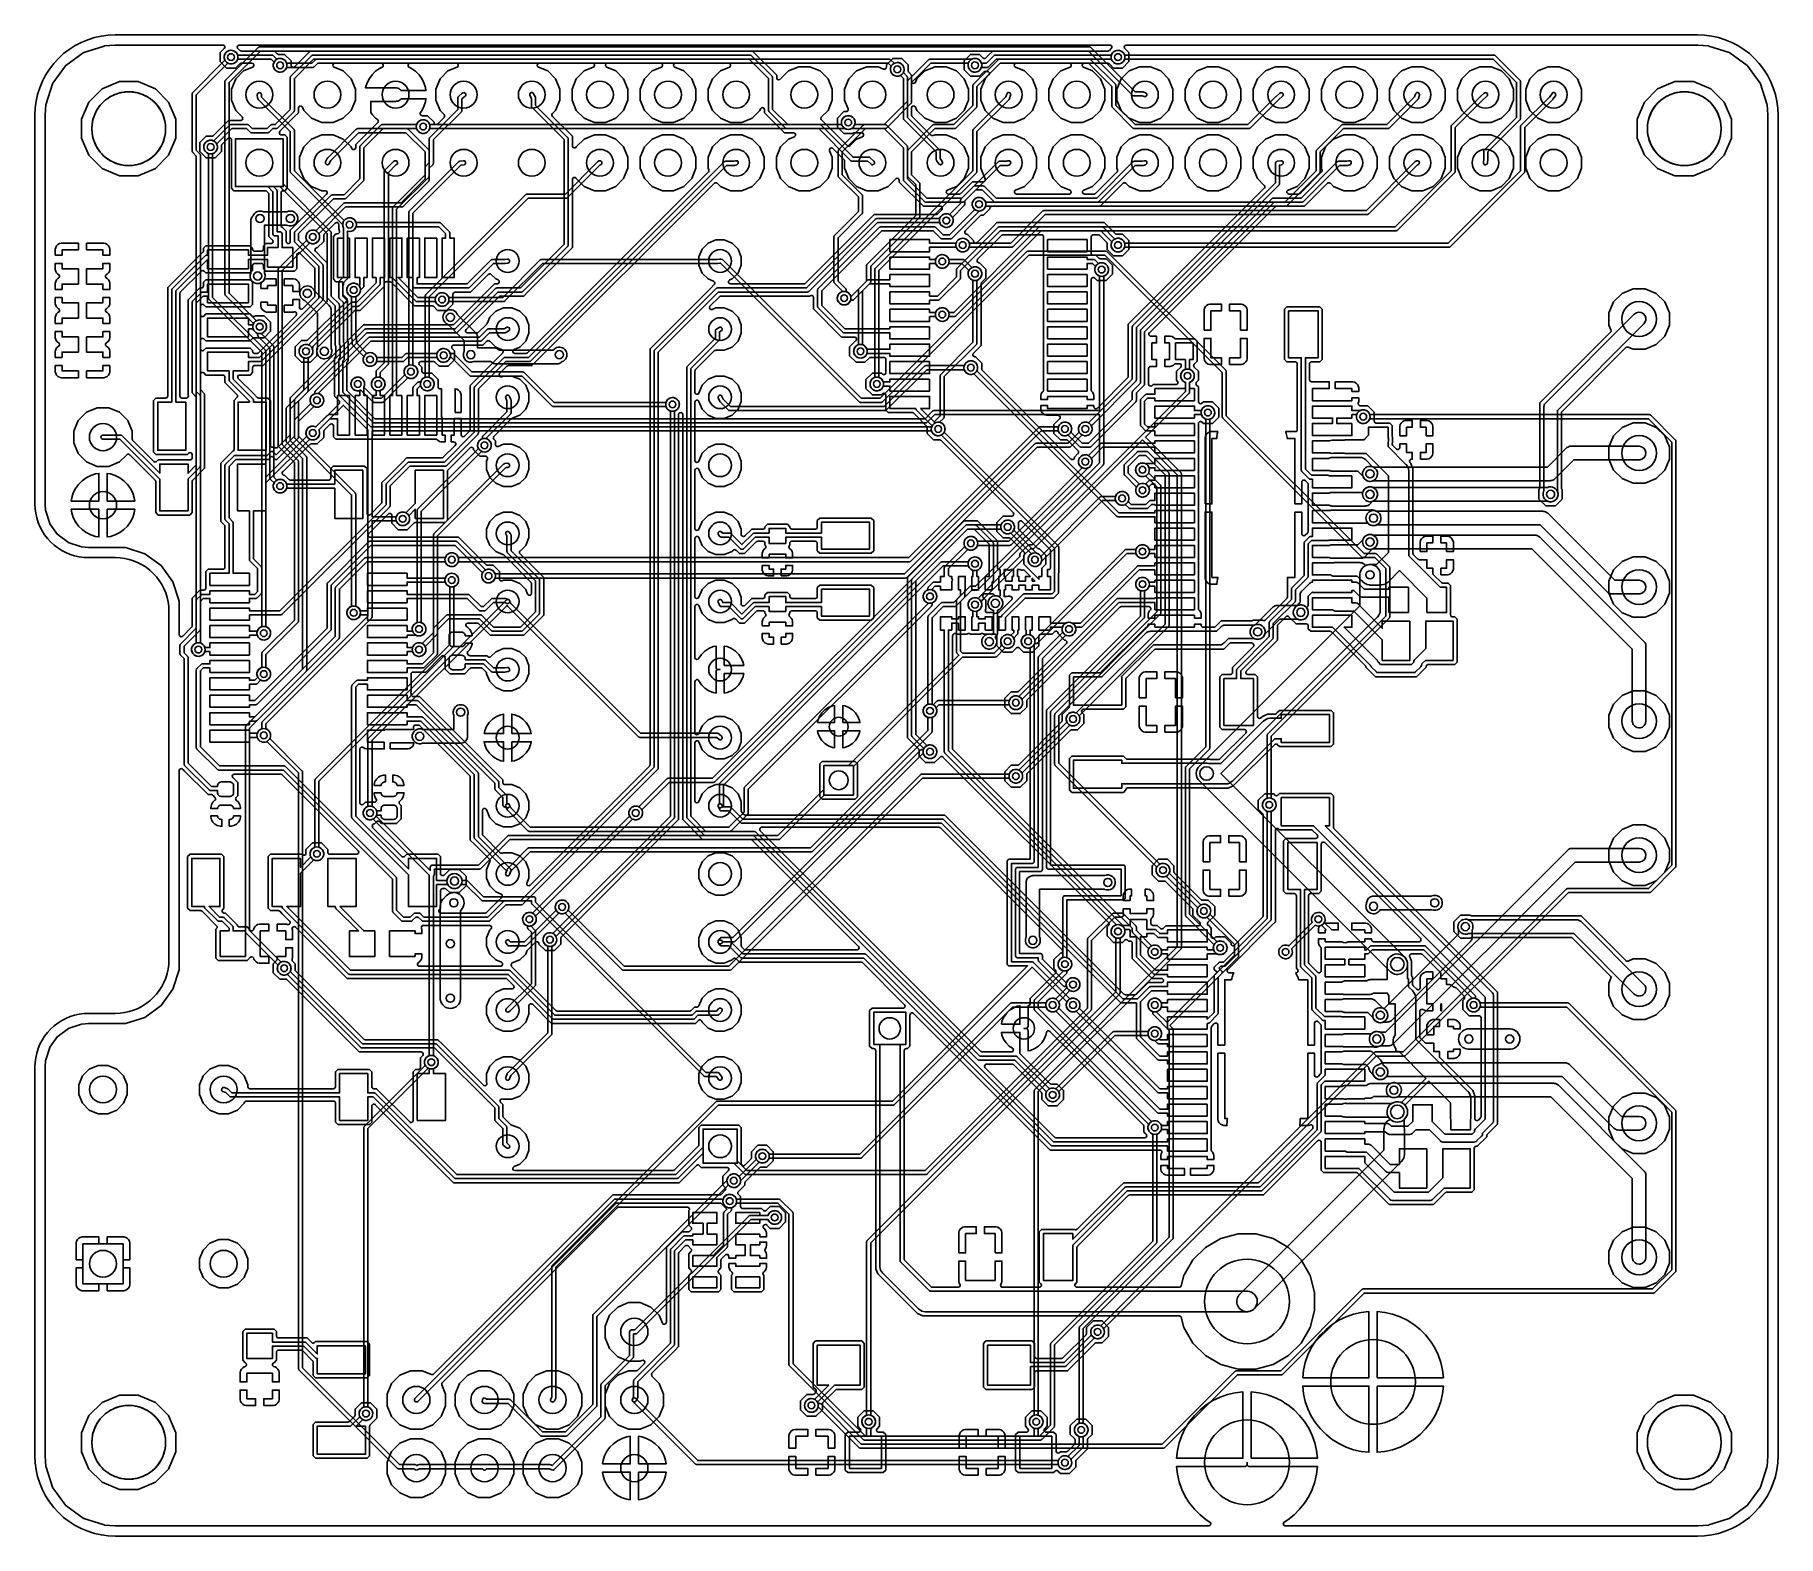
# Model space of a CAD drawing. Header units: inches. Extents: x 0 to 2.56, y 0 to 2.2.
import ezdxf

# ---------------------------------------------------------------- set-up
doc = ezdxf.new("R2010")
doc.units = ezdxf.units.IN

msp = doc.modelspace()

# ---------------------------------------------------------------- linework, layer by layer
at = {"layer": '16_copper_24V'}
for points in [[(2.0029, 0.8253, 0.621841), (2.0099, 0.8513), (2.0099, 0.8513), (1.7412, 1.12), (1.9706, 1.3494), (1.971, 1.3498), (1.9714, 1.3502, 0.172152), (1.975, 1.3596), (1.975, 1.3597), (1.975, 1.3598), (1.975, 1.36), (1.975, 1.4118), (1.9749, 1.4138, 0.906837), (1.945, 1.4128), (1.945, 1.4118), (1.945, 1.3662), (1.7101, 1.1313), (1.7101, 1.1313, 0.453094), (1.7101, 1.1087), (1.7101, 1.1087), (1.9887, 0.8301), (1.9887, 0.8301), (1.9901, 0.8287), (1.9908, 0.8281), (1.9908, 0.8281), (1.9908, 0.8281), (1.9916, 0.8275, 0.1651), (2.001, 0.825)], [(1.7805, 0.3296, 0.161508), (1.7892, 0.3333), (1.79, 0.334), (2.006, 0.55), (2.0064, 0.5505), (2.0068, 0.5509, 0.172152), (2.0104, 0.5603), (2.0104, 0.5604), (2.0104, 0.5605), (2.0104, 0.5607), (2.0104, 0.5983), (2.0103, 0.6002), (2.01, 0.6021), (2.0099, 0.6021), (2.01, 0.6028, 0.000218), (2.01, 0.6028), (2.01, 0.6118), (2.0113, 0.6131, 1), (1.9887, 0.6329), (1.9875, 0.6314, 0.339454), (1.9887, 0.6131), (1.9897, 0.6121), (1.9885, 0.6116, 0.261958), (1.9805, 0.5993), (1.9804, 0.5983), (1.9804, 0.5669), (1.7688, 0.3552), (1.7675, 0.3538, 0.605465), (1.7786, 0.3296)]]:
    msp.add_lwpolyline(points, format="xyb", close=True, dxfattribs=at)
msp.add_lwpolyline([(1.2786, 0.7694), (1.2314, 0.7694), (1.2314, 0.7221), (1.2786, 0.7221)], close=True, dxfattribs=at)
at = {"layer": '16_copper_3V3'}
for points in [[(0.8823, 0.297), (0.8827, 0.2971, 0.087654), (0.8836, 0.2975), (0.8838, 0.2977), (0.8841, 0.2979), (1.0512, 0.465), (1.0765, 0.465), (1.0767, 0.4642, 1), (1.0953, 0.4718), (1.0946, 0.4732, 0.6128), (1.0767, 0.4718), (1.0765, 0.471), (1.05, 0.471), (1.0497, 0.471), (1.0493, 0.4709, 0.087654), (1.0484, 0.4705), (1.0482, 0.4703), (1.0479, 0.4701), (0.8808, 0.303), (0.876, 0.303), (0.8758, 0.303, 0.392588), (0.873, 0.3), (0.873, 0.2652), (0.8319, 0.2241), (0.8317, 0.2239), (0.8315, 0.2236, 0.087651), (0.8311, 0.2226), (0.831, 0.2223), (0.831, 0.222), (0.831, 0.1752), (0.7594, 0.1037), (0.7573, 0.1047, 0.116434), (0.756, 0.105), (0.564, 0.105), (0.5637, 0.105), (0.5634, 0.1049, 0.068908), (0.5627, 0.1047), (0.5606, 0.1037), (0.5601, 0.1041), (0.5599, 0.1043), (0.5596, 0.1045, 0.087651), (0.5586, 0.1049), (0.5583, 0.105), (0.558, 0.105), (0.5352, 0.105), (0.393, 0.2472), (0.393, 1.122), (0.393, 1.1223), (0.3929, 1.1227, 0.087654), (0.3925, 1.1236), (0.3923, 1.1238), (0.3921, 1.1241), (0.3449, 1.1714), (0.3453, 1.1722, 0.414214), (0.3398, 1.1853), (0.339, 1.1855), (0.339, 1.1928), (0.4941, 1.3479), (0.4943, 1.3481), (0.4945, 1.3484, 0.087651), (0.4949, 1.3494), (0.495, 1.3497), (0.495, 1.35), (0.495, 1.491), (0.5305, 1.491), (0.5307, 1.4902, 1), (0.5493, 1.4978), (0.5486, 1.4992, 0.6128), (0.5307, 1.4978), (0.5305, 1.497), (0.495, 1.497), (0.495, 1.623), (1.3165, 1.623), (1.3167, 1.6222, 1), (1.3353, 1.6298), (1.3346, 1.6312, 0.6128), (1.3167, 1.6298), (1.3165, 1.629), (0.4932, 1.629), (0.446, 1.6762), (0.446, 1.7285), (0.4471, 1.7296, 0.144304), (0.4479, 1.7311), (0.448, 1.7314), (0.448, 1.7317), (0.448, 1.7483), (0.448, 1.7486), (0.4479, 1.7489), (0.4479, 1.749), (0.4479, 1.7491, 0.053914), (0.4475, 1.7499), (0.4473, 1.7501), (0.4471, 1.7504), (0.447, 1.7505), (0.447, 1.8079), (0.447, 1.8082), (0.4469, 1.8085, 0.087654), (0.4465, 1.8095), (0.4463, 1.8097), (0.4461, 1.81), (0.435, 1.8211), (0.435, 1.914), (0.435, 1.9143), (0.4349, 1.9147, 0.087654), (0.4345, 1.9156), (0.4343, 1.9158), (0.4341, 1.9161), (0.3645, 1.9857), (0.3645, 2.0519), (0.2945, 2.0519), (0.2945, 1.9819), (0.3598, 1.9819), (0.429, 1.9128), (0.429, 1.8199), (0.429, 1.8195), (0.4291, 1.8192, 0.087654), (0.4295, 1.8182), (0.4297, 1.818), (0.4299, 1.8177), (0.441, 1.8066), (0.441, 1.7493), (0.441, 1.749), (0.4411, 1.7486, 0.087654), (0.4415, 1.7477), (0.4417, 1.7474), (0.4419, 1.7472), (0.442, 1.747), (0.442, 1.733), (0.4409, 1.7318), (0.4407, 1.7316), (0.4405, 1.7313, 0.087651), (0.4401, 1.7303), (0.44, 1.7301), (0.44, 1.7297), (0.44, 1.675), (0.44, 1.6747), (0.4401, 1.6743, 0.087654), (0.4405, 1.6734), (0.4407, 1.6732), (0.4409, 1.6729), (0.447, 1.6668), (0.447, 1.6632), (0.4126, 1.6289), (0.4118, 1.6293, 1), (0.4042, 1.6107), (0.4057, 1.6102, 0.612801), (0.4173, 1.6238), (0.4169, 1.6246), (0.4521, 1.6599), (0.4523, 1.6601), (0.4525, 1.6604, 0.01577), (0.4526, 1.6606), (0.4528, 1.6609), (0.4528, 1.661), (0.489, 1.6248), (0.489, 1.3512), (0.3339, 1.1961), (0.3337, 1.1959), (0.3335, 1.1956, 0.087651), (0.3331, 1.1946), (0.333, 1.1943), (0.333, 1.194), (0.333, 1.1855), (0.3322, 1.1853, 1), (0.3398, 1.1667), (0.3406, 1.1671), (0.387, 1.1208), (0.387, 0.246), (0.387, 0.2457), (0.3871, 0.2453, 0.087654), (0.3875, 0.2444), (0.3877, 0.2442), (0.3879, 0.2439), (0.5319, 0.0999), (0.5321, 0.0997), (0.5324, 0.0995, 0.087651), (0.5334, 0.0991), (0.5337, 0.099), (0.534, 0.099), (0.5568, 0.099), (0.5579, 0.0979, 0.322823), (0.5613, 0.0973), (0.5647, 0.099), (0.6572, 0.099), (0.6575, 0.0984, 0.548401), (0.6625, 0.0984), (0.6628, 0.099), (0.7553, 0.099), (0.7587, 0.0973), (0.7588, 0.0973), (0.759, 0.0972, 0.291653), (0.7621, 0.0979), (0.8361, 0.1719), (0.8363, 0.1721), (0.8365, 0.1724, 0.087651), (0.8369, 0.1734), (0.837, 0.1737), (0.837, 0.174), (0.837, 0.2208), (0.8781, 0.2619), (0.8783, 0.2621), (0.8785, 0.2624, 0.087651), (0.8789, 0.2634), (0.879, 0.2637), (0.879, 0.264), (0.879, 0.297), (0.882, 0.297)], [(1.3823, 1.8442, 1), (1.3777, 1.8638), (1.3762, 1.8633), (1.3754, 1.8629), (1.3641, 1.8741), (1.3639, 1.8743), (1.3636, 1.8745, 0.087651), (1.3626, 1.8749), (1.3623, 1.875), (1.362, 1.875), (1.3415, 1.875), (1.3413, 1.8758, 1), (1.3227, 1.8682), (1.3234, 1.8668, 0.6128), (1.3413, 1.8682), (1.3415, 1.869), (1.3608, 1.869), (1.3711, 1.8586), (1.3707, 1.8578, 0.560029), (1.3808, 1.844)]]:
    msp.add_lwpolyline(points, format="xyb", close=True, dxfattribs=at)
at = {"layer": '16_copper_5V'}
msp.add_lwpolyline([(1.5698, 1.8507, 1), (1.5622, 1.8693), (1.5608, 1.8686, 0.6128), (1.5622, 1.8507), (1.563, 1.8505), (1.563, 1.653), (1.32, 1.653), (1.3197, 1.653), (1.3193, 1.6529, 0.087654), (1.3184, 1.6525), (1.3182, 1.6523), (1.3179, 1.6521), (1.3068, 1.641), (0.4992, 1.641), (0.458, 1.6822), (0.458, 1.7235), (0.4591, 1.7246, 0.144304), (0.4599, 1.7261), (0.46, 1.7264), (0.46, 1.7267), (0.46, 1.7533), (0.46, 1.7536), (0.4599, 1.7539, 0.087654), (0.4595, 1.7549), (0.4593, 1.7551), (0.4591, 1.7554), (0.459, 1.7555), (0.459, 1.8128), (0.459, 1.8132), (0.4589, 1.8135, 0.087654), (0.4585, 1.8145), (0.4583, 1.8147), (0.4581, 1.815), (0.452, 1.8211), (0.452, 1.8398), (0.4581, 1.8459), (0.4583, 1.8461), (0.4585, 1.8464, 0.087651), (0.4589, 1.8474), (0.459, 1.8477), (0.459, 1.848), (0.459, 1.9165), (0.4597, 1.9162, 1), (0.4643, 1.9358), (0.4628, 1.936, 0.24008), (0.4544, 1.9325), (0.4541, 1.9321), (0.381, 2.0052), (0.381, 2.064), (0.381, 2.0643), (0.3809, 2.0647, 0.087654), (0.3805, 2.0656), (0.3803, 2.0658), (0.3801, 2.0661), (0.3329, 2.1134), (0.3325, 2.1172), (0.3323, 2.118, 0.866047), (0.3265, 2.1166), (0.327, 2.1117), (0.3271, 2.1115), (0.3271, 2.1113, 0.14139), (0.3279, 2.1099), (0.375, 2.0628), (0.375, 2.004), (0.375, 2.0037), (0.3751, 2.0033, 0.087654), (0.3755, 2.0024), (0.3757, 2.0022), (0.3759, 2.0019), (0.452, 1.9258), (0.452, 1.9252, 0.078702), (0.4527, 1.9222), (0.453, 1.9216), (0.453, 1.8492), (0.4469, 1.8431), (0.4467, 1.8429), (0.4465, 1.8426, 0.087651), (0.4461, 1.8416), (0.446, 1.8413), (0.446, 1.841), (0.446, 1.8198), (0.446, 1.8195), (0.4461, 1.8192, 0.087654), (0.4465, 1.8182), (0.4467, 1.818), (0.4469, 1.8177), (0.453, 1.8116), (0.453, 1.7543), (0.453, 1.7539), (0.4531, 1.7536), (0.4531, 1.7535), (0.4531, 1.7534, 0.053914), (0.4535, 1.7526), (0.4537, 1.7524), (0.4539, 1.7521), (0.454, 1.752), (0.454, 1.728), (0.4529, 1.7269), (0.4527, 1.7266), (0.4525, 1.7263, 0.087651), (0.4521, 1.7254), (0.452, 1.7251), (0.452, 1.7247), (0.452, 1.681), (0.452, 1.6807), (0.4521, 1.6803, 0.087654), (0.4525, 1.6794), (0.4527, 1.6792), (0.4529, 1.6789), (0.4959, 1.6359), (0.4961, 1.6357), (0.4964, 1.6355, 0.087651), (0.4974, 1.6351), (0.4977, 1.635), (0.498, 1.635), (1.308, 1.635), (1.3083, 1.635), (1.3087, 1.6351, 0.087654), (1.3096, 1.6355), (1.3098, 1.6357), (1.3101, 1.6359), (1.3212, 1.647), (1.563, 1.647), (1.563, 1.5764), (1.4546, 1.4679), (1.4545, 1.4679, 0.087654), (1.4535, 1.4675), (1.4533, 1.4673), (1.453, 1.4671), (1.3809, 1.395), (1.374, 1.395), (1.3737, 1.395), (1.3733, 1.3949, 0.087654), (1.3724, 1.3945), (1.3722, 1.3943), (1.3719, 1.3941), (1.3539, 1.3761), (1.3537, 1.3759), (1.3535, 1.3756, 0.087651), (1.3531, 1.3746), (1.353, 1.3743), (1.353, 1.374), (1.353, 1.2983), (1.353, 1.2979), (1.3531, 1.2976, 0.087654), (1.3535, 1.2966), (1.3537, 1.2964), (1.3539, 1.2961), (1.3564, 1.2936), (1.1944, 1.1317), (1.1583, 1.1317), (1.1583, 1.0966), (1.0908, 1.029), (0.696, 1.029), (0.6957, 1.029), (0.6953, 1.0289, 0.087654), (0.6944, 1.0285), (0.6942, 1.0283), (0.6939, 1.0281), (0.6513, 0.9855), (0.5835, 0.9855), (0.5833, 0.9855, 0.392588), (0.5805, 0.9825), (0.5805, 0.9777), (0.5009, 1.0574), (0.5013, 1.0582, 0.414214), (0.4958, 1.0713), (0.495, 1.0715), (0.495, 1.1688), (0.6921, 1.3659), (0.6922, 1.3659), (0.6922, 1.366), (0.6932, 1.367), (0.6932, 1.3668, -0.02484), (0.6935, 1.3663), (0.6937, 1.3661), (0.6938, 1.366), (0.6939, 1.3659), (0.8859, 1.1739), (0.8861, 1.1737), (0.8864, 1.1735, 0.087651), (0.8874, 1.1731), (0.8877, 1.173), (0.888, 1.173), (1.0009, 1.173), (1.0039, 1.1703), (1.0046, 1.1698, 0.866057), (1.0079, 1.1748), (1.004, 1.1783), (1.0038, 1.1784), (1.0036, 1.1785, 0.121698), (1.0022, 1.179), (1.002, 1.179), (0.8892, 1.179), (0.6985, 1.3697), (0.6969, 1.3737), (0.6968, 1.3737), (0.6968, 1.3738, 0.458572), (0.6925, 1.3751), (0.6921, 1.3747), (0.6919, 1.3746, 0.002054), (0.6919, 1.3746), (0.6878, 1.3701), (0.4899, 1.1721), (0.4897, 1.1719), (0.4895, 1.1716, 0.087651), (0.4891, 1.1706), (0.489, 1.1703), (0.489, 1.17), (0.489, 1.0715), (0.4882, 1.0713, 1), (0.4958, 1.0527), (0.4966, 1.0531), (0.579, 0.9708), (0.579, 0.7055), (0.5782, 0.7053, 0.414214), (0.5727, 0.6922), (0.5731, 0.6914), (0.4839, 0.6021), (0.4837, 0.6019), (0.4835, 0.6016, 0.087651), (0.4831, 0.6006), (0.483, 0.6003), (0.483, 0.6), (0.483, 0.1895), (0.4822, 0.1893, 1), (0.4898, 0.1707), (0.4912, 0.1714, 0.6128), (0.4898, 0.1893), (0.489, 0.1895), (0.489, 0.5988), (0.5774, 0.6871), (0.5782, 0.6867, 1), (0.5858, 0.7053), (0.585, 0.7055), (0.585, 0.9694), (0.5851, 0.9695), (0.5853, 0.9696, 0.234921), (0.5865, 0.972), (0.5865, 0.9795), (0.6525, 0.9795), (0.6528, 0.9795), (0.6532, 0.9796, 0.087654), (0.6541, 0.98), (0.6543, 0.9802), (0.6546, 0.9804), (0.6972, 1.023), (1.092, 1.023), (1.0923, 1.023), (1.0927, 1.0231, 0.087654), (1.0936, 1.0235), (1.0938, 1.0237), (1.0941, 1.0239), (1.1586, 1.0883), (1.2017, 1.0883), (1.2017, 1.1304), (1.3619, 1.2906), (1.4093, 1.2906), (1.4096, 1.2907), (1.4099, 1.2907, 0.087654), (1.4109, 1.2911), (1.4111, 1.2913), (1.4114, 1.2915), (1.4231, 1.3032), (1.4233, 1.3035), (1.4235, 1.3037, 0.087651), (1.4239, 1.3047), (1.4239, 1.3049), (1.4242, 1.3047), (1.4257, 1.3042, 1), (1.4303, 1.3238), (1.4288, 1.324, 0.509525), (1.4182, 1.3117), (1.4187, 1.3102), (1.4191, 1.3094), (1.4189, 1.3091, 0.071778), (1.4184, 1.3084), (1.4182, 1.3081), (1.4181, 1.3078, 0.01142), (1.4181, 1.3076), (1.418, 1.3073), (1.418, 1.307), (1.418, 1.3066), (1.408, 1.2966), (1.3619, 1.2966), (1.359, 1.2995), (1.359, 1.3728), (1.3752, 1.389), (1.3822, 1.389), (1.3825, 1.389), (1.3828, 1.3891, 0.087654), (1.3838, 1.3895), (1.384, 1.3897), (1.3843, 1.3899), (1.4565, 1.4621), (1.4565, 1.4621, 0.077209), (1.4575, 1.4625), (1.4577, 1.4627), (1.458, 1.4629), (1.5681, 1.573), (1.5683, 1.5733), (1.5685, 1.5735, 0.087651), (1.5689, 1.5745), (1.569, 1.5748), (1.569, 1.5751), (1.569, 1.8505)], format="xyb", close=True, dxfattribs=at)
at = {"layer": '16_copper_EEPROM_ID_SC'}
msp.add_lwpolyline([(0.3623, 1.5322, 1), (0.3577, 1.5518), (0.3562, 1.5513), (0.3554, 1.5509), (0.351, 1.5552), (0.351, 1.746), (0.351, 1.7463), (0.3509, 1.7467, 0.087654), (0.3505, 1.7476), (0.3503, 1.7478), (0.3501, 1.7481), (0.333, 1.7652), (0.333, 1.7665), (0.3338, 1.7667), (0.3352, 1.7674, 0.924393), (0.3262, 1.7853), (0.3254, 1.7849), (0.285, 1.8252), (0.285, 2.1348), (0.3312, 2.181), (1.5468, 2.181), (1.6119, 2.1159), (1.6121, 2.1157), (1.6124, 2.1155, 0.087651), (1.6134, 2.1151), (1.6137, 2.115), (1.614, 2.115), (1.6256, 2.115), (1.6287, 2.1141), (1.6295, 2.1139, 0.866049), (1.6304, 2.1198), (1.6269, 2.1209), (1.6268, 2.1209), (1.6268, 2.1209), (1.6263, 2.121), (1.626, 2.121, 0.00202), (1.626, 2.121), (1.6152, 2.121), (1.5501, 2.1861), (1.5499, 2.1863), (1.5496, 2.1865, 0.087651), (1.5486, 2.1869), (1.5483, 2.187), (1.548, 2.187), (0.33, 2.187), (0.3297, 2.187), (0.3293, 2.1869, 0.087654), (0.3284, 2.1865), (0.3282, 2.1863), (0.3279, 2.1861), (0.2799, 2.1381), (0.2797, 2.1379), (0.2795, 2.1376, 0.087651), (0.2791, 2.1366), (0.279, 2.1363), (0.279, 2.136), (0.279, 1.824), (0.279, 1.8237), (0.2791, 1.8233, 0.087654), (0.2795, 1.8224), (0.2797, 1.8222), (0.2799, 1.8219), (0.3211, 1.7806), (0.3207, 1.7798, 0.414214), (0.3262, 1.7667), (0.327, 1.7665), (0.327, 1.764, 0.14431), (0.3275, 1.7624), (0.3277, 1.7622), (0.3279, 1.7619), (0.345, 1.7448), (0.345, 1.554), (0.345, 1.5537), (0.3451, 1.5533, 0.087654), (0.3455, 1.5524), (0.3457, 1.5522), (0.3459, 1.5519), (0.3511, 1.5466), (0.3507, 1.5458, 0.560029), (0.3608, 1.532)], format="xyb", close=True, dxfattribs=at)
at = {"layer": '16_copper_EEPROM_ID_SD'}
msp.add_lwpolyline([(0.5723, 2.0602, 0.240078), (0.5793, 2.0662), (0.5795, 2.067), (1.188, 2.067), (1.1883, 2.067), (1.1887, 2.0671, 0.01577), (1.1888, 2.0671), (1.1891, 2.0673), (1.1902, 2.0667), (1.1917, 2.0662, 1), (1.1963, 2.0858), (1.1948, 2.086, 0.509525), (1.1842, 2.0737), (1.1845, 2.073), (0.5795, 2.073), (0.5793, 2.0738, 1), (0.5607, 2.0662), (0.5614, 2.0648, 0.28203), (0.5708, 2.06)], format="xyb", close=True, dxfattribs=at)
at = {"layer": '16_copper_GND'}
for points in [[(0.3295, 1.8398, 0.461008), (0.3372, 1.8548), (0.337, 1.8552), (0.337, 1.925), (0.3704, 1.925), (0.3708, 1.9248, 1), (0.3792, 1.9452), (0.3776, 1.9457, 0.158384), (0.3708, 1.9452), (0.3704, 1.945), (0.3352, 1.945), (0.3348, 1.9452, 0.36892), (0.3212, 1.9408), (0.3204, 1.9392), (0.3203, 1.9388), (0.3199, 1.9385, 0.158205), (0.3171, 1.933), (0.317, 1.9314, 0.000218), (0.317, 1.9314), (0.317, 1.8552), (0.3168, 1.8548, 0.560029), (0.3278, 1.8396)], [(0.4276, 1.7293, 0.461008), (0.4352, 1.7442), (0.435, 1.7446), (0.435, 1.8), (0.4349, 1.8007), (0.4349, 1.8015, 0.118891), (0.4331, 1.8059), (0.4321, 1.8071), (0.4321, 1.8071), (0.4321, 1.8071), (0.4103, 1.8288), (0.4102, 1.8292, 1), (0.3898, 1.8208), (0.3906, 1.8192, 0.158385), (0.3958, 1.8148), (0.3962, 1.8147), (0.415, 1.7959), (0.415, 1.7446), (0.4148, 1.7442, 0.560029), (0.4259, 1.729)], [(0.7672, 1.7215), (0.768, 1.7216, 0.118891), (0.7723, 1.7234), (0.7735, 1.7244), (0.7735, 1.7244), (0.7735, 1.7244, 0.019028), (0.7742, 1.7248), (0.7758, 1.7256, 1), (0.7642, 1.7444), (0.7628, 1.7434), (0.7616, 1.7422), (0.7611, 1.7415), (0.6812, 1.7415), (0.6806, 1.7421, 0.158205), (0.6751, 1.7449), (0.6735, 1.745, 0.000218), (0.6735, 1.745), (0.65, 1.745), (0.65, 1.76), (0.6499, 1.7608), (0.6499, 1.7615, 0.118891), (0.6481, 1.7659), (0.6471, 1.7671), (0.6471, 1.7671), (0.6471, 1.7671), (0.6203, 1.7938), (0.6202, 1.7942, 1), (0.5998, 1.7858), (0.6006, 1.7842, 0.158385), (0.6058, 1.7798), (0.6062, 1.7797), (0.63, 1.7559), (0.63, 1.7396), (0.6298, 1.7392, 0.668179), (0.6442, 1.7248), (0.6446, 1.725), (0.6694, 1.725), (0.67, 1.7244), (0.6706, 1.7239), (0.6712, 1.7234, 0.118893), (0.6755, 1.7216), (0.6771, 1.7215, 0.000218), (0.6771, 1.7215), (0.7665, 1.7215)], [(1.4036, 1.3029, 0.509526), (1.4104, 1.3194), (1.4097, 1.3204), (1.4121, 1.3229), (1.4123, 1.3231), (1.4125, 1.3234, 0.087651), (1.4129, 1.3244), (1.413, 1.3247), (1.413, 1.325), (1.413, 1.3594), (1.4142, 1.3598, 1), (1.4058, 1.3802), (1.4042, 1.3794, 0.612801), (1.4058, 1.3598), (1.407, 1.3594), (1.407, 1.3262), (1.4047, 1.324), (1.4036, 1.3244, 1), (1.3984, 1.3029), (1.4001, 1.3026), (1.4019, 1.3026)], [(0.5676, 1.1638), (0.5692, 1.1644), (0.5696, 1.1646), (0.625, 1.1646), (0.6258, 1.1646), (0.6265, 1.1647, 0.325016), (0.6349, 1.173), (0.635, 1.1746, 0.00044), (0.635, 1.1746), (0.635, 1.2054), (0.6352, 1.2058, 1), (0.6148, 1.2142), (0.6143, 1.2126, 0.158384), (0.6148, 1.2058), (0.615, 1.2054), (0.615, 1.1846), (0.5696, 1.1846), (0.5692, 1.1848, 1), (0.5608, 1.1644), (0.5624, 1.1638, 0.078702), (0.5659, 1.1636)], [(1.4642, 0.9699), (1.4635, 0.9699, 0.325016), (1.4551, 0.9616), (1.455, 0.96, 0.00044), (1.455, 0.96), (1.455, 0.8796), (1.4548, 0.8792, 1), (1.4752, 0.8708), (1.4757, 0.8724, 0.158384), (1.4752, 0.8792), (1.475, 0.8796), (1.475, 0.95), (1.5704, 0.95), (1.5708, 0.9498, 1), (1.5792, 0.9702), (1.5776, 0.9707, 0.158384), (1.5708, 0.9702), (1.5704, 0.97), (1.465, 0.97)], [(0.6256, 0.9194, 0.966963), (0.6051, 0.9413), (0.6044, 0.9406), (0.5994, 0.9356), (0.599, 0.9352), (0.5986, 0.9348, 0.172152), (0.595, 0.9254), (0.595, 0.9253), (0.595, 0.9252), (0.595, 0.925), (0.595, 0.79), (0.5951, 0.7881, 0.906837), (0.625, 0.789), (0.625, 0.79), (0.625, 0.9188)], [(1.9642, 0.9399), (1.9635, 0.9399, 0.325016), (1.9551, 0.9316), (1.955, 0.93, 0.019471), (1.9548, 0.9292), (1.9543, 0.9276, 0.85408), (1.9744, 0.9192), (1.9748, 0.92), (2.0504, 0.92), (2.0508, 0.9198, 1), (2.0592, 0.9402), (2.0576, 0.9407, 0.158384), (2.0508, 0.9402), (2.0504, 0.94), (1.965, 0.94)], [(1.8383, 0.8482, 0.461008), (1.8453, 0.8618), (1.8449, 0.8626), (1.8794, 0.8971), (1.8802, 0.8967, 1), (1.8878, 0.9153), (1.8863, 0.9158, 0.612801), (1.8747, 0.9022), (1.8751, 0.9014), (1.8406, 0.8669), (1.8398, 0.8673, 1), (1.8322, 0.8487), (1.8337, 0.8482, 0.078701), (1.8368, 0.848)], [(2.1669, 0.7151, 0.906837), (2.166, 0.745), (2.165, 0.745), (2.105, 0.745), (2.1031, 0.7449, 0.906837), (2.104, 0.715), (2.105, 0.715), (2.165, 0.715)]]:
    msp.add_lwpolyline(points, format="xyb", close=True, dxfattribs=at)
msp.add_lwpolyline([(0.1295, 0.4295), (0.0705, 0.4295), (0.0705, 0.3705), (0.1295, 0.3705)], close=True, dxfattribs=at)
at = {"layer": '16_copper_GPIO10_SDO'}
msp.add_lwpolyline([(0.3383, 1.3162, 0.726542), (0.3398, 1.3353), (0.339, 1.3355), (0.339, 1.74), (0.339, 1.7403), (0.3389, 1.7407, 0.087654), (0.3385, 1.7416), (0.3383, 1.7418), (0.3381, 1.7421), (0.261, 1.8192), (0.261, 2.0305), (0.2618, 2.0307, 1), (0.2542, 2.0493), (0.2528, 2.0486, 0.6128), (0.2542, 2.0307), (0.255, 2.0305), (0.255, 1.818), (0.255, 1.8177), (0.2551, 1.8173, 0.087654), (0.2555, 1.8164), (0.2557, 1.8162), (0.2559, 1.8159), (0.333, 1.7388), (0.333, 1.3355), (0.3322, 1.3353, 0.85408), (0.3368, 1.316)], format="xyb", close=True, dxfattribs=at)
at = {"layer": '16_copper_GPIO11_SCK'}
msp.add_lwpolyline([(1.3403, 1.9222, 0.461008), (1.3473, 1.9358), (1.3469, 1.9366), (1.3641, 1.9539), (1.3643, 1.9541), (1.3645, 1.9544, 0.087651), (1.3649, 1.9554), (1.365, 1.9557), (1.365, 1.956), (1.365, 1.9608), (1.4172, 2.013), (1.428, 2.013), (1.4284, 2.0131), (1.4288, 2.0131, 0.003849), (1.4288, 2.0131), (1.4291, 2.0132), (1.4296, 2.0134), (1.4311, 2.0144), (1.4317, 2.0149), (1.4322, 2.0156, 0.548403), (1.4296, 2.0199), (1.4287, 2.0198, 0.115646), (1.4272, 2.019), (1.416, 2.019), (1.4157, 2.019), (1.4153, 2.0189, 0.087654), (1.4144, 2.0185), (1.4142, 2.0183), (1.4139, 2.0181), (1.3599, 1.9641), (1.3597, 1.9639), (1.3595, 1.9636, 0.087651), (1.3591, 1.9626), (1.359, 1.9623), (1.359, 1.962), (1.359, 1.9572), (1.3426, 1.9409), (1.3418, 1.9413, 1), (1.3342, 1.9227), (1.3357, 1.9222, 0.078701), (1.3388, 1.922)], format="xyb", close=True, dxfattribs=at)
at = {"layer": '16_copper_GPIO12_PWM0'}
msp.add_lwpolyline([(1.2143, 1.7302, 0.726542), (1.2158, 1.7493), (1.215, 1.7495), (1.215, 1.8288), (1.2261, 1.8399), (1.2263, 1.8401), (1.2265, 1.8404, 0.087651), (1.2269, 1.8414), (1.227, 1.8417), (1.227, 1.842), (1.227, 1.8648), (1.2981, 1.9359), (1.2983, 1.9361), (1.2985, 1.9364, 0.087651), (1.2989, 1.9374), (1.299, 1.9377), (1.299, 1.938), (1.299, 1.986), (1.299, 1.9863), (1.2989, 1.9867, 0.087654), (1.2985, 1.9876), (1.2983, 1.9878), (1.2981, 1.9881), (1.287, 1.9992), (1.287, 2.0328), (1.3212, 2.067), (1.35, 2.067), (1.3503, 2.067), (1.3507, 2.0671, 0.087654), (1.3516, 2.0675), (1.3518, 2.0677), (1.3521, 2.0679), (1.3821, 2.0979), (1.3823, 2.0981), (1.3825, 2.0984, 0.087651), (1.3829, 2.0994), (1.383, 2.0997), (1.383, 2.1), (1.383, 2.1288), (1.4172, 2.163), (1.5468, 2.163), (1.581, 2.1288), (1.581, 2.1), (1.581, 2.0997), (1.5811, 2.0993, 0.087654), (1.5815, 2.0984), (1.5817, 2.0982), (1.5819, 2.0979), (1.6119, 2.0679), (1.6121, 2.0677), (1.6124, 2.0675, 0.087651), (1.6134, 2.0671), (1.6137, 2.067), (1.614, 2.067), (1.782, 2.067), (1.7823, 2.067), (1.7827, 2.0671, 0.087654), (1.7836, 2.0675), (1.7838, 2.0677), (1.7841, 2.0679), (1.8261, 2.1098), (1.8315, 2.1147), (1.8321, 2.1153, 0.866052), (1.8275, 2.1192), (1.822, 2.1142), (1.8219, 2.1142), (1.8219, 2.1141), (1.7808, 2.073), (1.6152, 2.073), (1.587, 2.1012), (1.587, 2.13), (1.587, 2.1303), (1.5869, 2.1307, 0.087654), (1.5865, 2.1316), (1.5863, 2.1318), (1.5861, 2.1321), (1.5501, 2.1681), (1.5499, 2.1683), (1.5496, 2.1685, 0.087651), (1.5486, 2.1689), (1.5483, 2.169), (1.548, 2.169), (1.416, 2.169), (1.4157, 2.169), (1.4153, 2.1689, 0.087654), (1.4144, 2.1685), (1.4142, 2.1683), (1.4139, 2.1681), (1.3779, 2.1321), (1.3777, 2.1319), (1.3775, 2.1316, 0.087651), (1.3771, 2.1306), (1.377, 2.1303), (1.377, 2.13), (1.377, 2.1012), (1.3488, 2.073), (1.32, 2.073), (1.3197, 2.073), (1.3193, 2.0729, 0.087654), (1.3184, 2.0725), (1.3182, 2.0723), (1.3179, 2.0721), (1.2819, 2.0361), (1.2817, 2.0359), (1.2815, 2.0356, 0.087651), (1.2811, 2.0346), (1.281, 2.0343), (1.281, 2.034), (1.281, 1.998), (1.281, 1.9977), (1.2811, 1.9973, 0.087654), (1.2815, 1.9964), (1.2817, 1.9962), (1.2819, 1.9959), (1.293, 1.9848), (1.293, 1.9392), (1.2219, 1.8681), (1.2217, 1.8679), (1.2215, 1.8676, 0.087651), (1.2211, 1.8666), (1.221, 1.8663), (1.221, 1.866), (1.221, 1.8432), (1.2099, 1.8321), (1.2097, 1.8319), (1.2095, 1.8316, 0.087651), (1.2091, 1.8306), (1.209, 1.8303), (1.209, 1.83), (1.209, 1.7495), (1.2082, 1.7493, 0.85408), (1.2128, 1.73)], format="xyb", close=True, dxfattribs=at)
at = {"layer": '16_copper_GPIO13_PWM1'}
msp.add_lwpolyline([(0.6143, 1.4242, 0.240078), (0.6213, 1.4302), (0.6215, 1.431), (1.284, 1.431), (1.2843, 1.431), (1.2847, 1.4311, 0.087654), (1.2856, 1.4315), (1.2858, 1.4317), (1.2861, 1.4319), (1.4772, 1.623), (1.5025, 1.623), (1.5027, 1.6222, 1), (1.5213, 1.6298), (1.5206, 1.6312, 0.6128), (1.5027, 1.6298), (1.5025, 1.629), (1.476, 1.629), (1.4757, 1.629), (1.4753, 1.6289, 0.087654), (1.4744, 1.6285), (1.4742, 1.6283), (1.4739, 1.6281), (1.2828, 1.437), (0.6215, 1.437), (0.6213, 1.4378, 1), (0.6027, 1.4302), (0.6034, 1.4288, 0.28203), (0.6128, 1.424)], format="xyb", close=True, dxfattribs=at)
at = {"layer": '16_copper_GPIO14_TX'}
msp.add_lwpolyline([(0.3383, 1.2562, 0.726542), (0.3398, 1.2753), (0.339, 1.2755), (0.339, 1.2948), (0.3861, 1.3419), (0.3863, 1.3421), (0.3865, 1.3424, 0.087651), (0.3869, 1.3434), (0.387, 1.3437), (0.387, 1.344), (0.387, 1.578), (0.387, 1.5783), (0.3869, 1.5787, 0.087654), (0.3865, 1.5796), (0.3863, 1.5798), (0.3861, 1.5801), (0.363, 1.6032), (0.363, 1.8588), (0.4034, 1.8991), (0.4042, 1.8987, 1), (0.4118, 1.9173), (0.4103, 1.9178, 0.612801), (0.3987, 1.9042), (0.3991, 1.9034), (0.3579, 1.8621), (0.3577, 1.8619), (0.3575, 1.8616, 0.087651), (0.3571, 1.8606), (0.357, 1.8603), (0.357, 1.86), (0.357, 1.602), (0.357, 1.6017), (0.3571, 1.6013, 0.087654), (0.3575, 1.6004), (0.3577, 1.6002), (0.3579, 1.5999), (0.381, 1.5768), (0.381, 1.3452), (0.3339, 1.2981), (0.3337, 1.2979), (0.3335, 1.2976, 0.087651), (0.3331, 1.2966), (0.333, 1.2963), (0.333, 1.296), (0.333, 1.2755), (0.3322, 1.2753, 0.85408), (0.3368, 1.256)], format="xyb", close=True, dxfattribs=at)
at = {"layer": '16_copper_GPIO16'}
msp.add_lwpolyline([(1.3883, 1.9462, 0.240078), (1.3953, 1.9522), (1.3955, 1.953), (1.836, 1.953), (1.8363, 1.953), (1.8367, 1.9531, 0.087654), (1.8376, 1.9535), (1.8378, 1.9537), (1.8381, 1.9539), (1.8861, 2.0019), (1.8863, 2.0021), (1.8865, 2.0024, 0.087651), (1.8869, 2.0034), (1.887, 2.0037), (1.887, 2.004), (1.887, 2.0328), (1.9212, 2.067), (1.986, 2.067), (1.9863, 2.067), (1.9867, 2.0671, 0.087654), (1.9876, 2.0675), (1.9878, 2.0677), (1.9881, 2.0679), (2.0301, 2.1099), (2.0303, 2.1101), (2.0305, 2.1104, 0.019243), (2.0306, 2.1106), (2.0307, 2.1108), (2.0309, 2.1111), (2.0324, 2.116), (2.0325, 2.1169, 0.866042), (2.0267, 2.1178), (2.0254, 2.1136), (1.9848, 2.073), (1.92, 2.073), (1.9197, 2.073), (1.9193, 2.0729, 0.087654), (1.9184, 2.0725), (1.9182, 2.0723), (1.9179, 2.0721), (1.8819, 2.0361), (1.8817, 2.0359), (1.8815, 2.0356, 0.087651), (1.8811, 2.0346), (1.881, 2.0343), (1.881, 2.034), (1.881, 2.0052), (1.8348, 1.959), (1.3955, 1.959), (1.3953, 1.9598, 1), (1.3767, 1.9522), (1.3774, 1.9508, 0.28203), (1.3868, 1.946)], format="xyb", close=True, dxfattribs=at)
at = {"layer": '16_copper_GPIO17'}
msp.add_lwpolyline([(0.5783, 1.6822, 0.726542), (0.5798, 1.7013), (0.579, 1.7015), (0.579, 1.8198), (0.7242, 1.965), (0.78, 1.965), (0.7803, 1.965), (0.7807, 1.9651, 0.087654), (0.7816, 1.9655), (0.7818, 1.9657), (0.7821, 1.9659), (0.8299, 2.0136), (0.8311, 2.0144), (0.8317, 2.0149), (0.8322, 2.0156, 0.548403), (0.8296, 2.0199), (0.8287, 2.0198), (0.828, 2.0195), (0.8264, 2.0186), (0.8262, 2.0184), (0.8259, 2.0181), (0.7788, 1.971), (0.7229, 1.971), (0.7226, 1.971), (0.7223, 1.9709, 0.087654), (0.7213, 1.9705), (0.7211, 1.9703), (0.7208, 1.9701), (0.5739, 1.8232), (0.5737, 1.8229), (0.5735, 1.8227, 0.087651), (0.5731, 1.8217), (0.573, 1.8214), (0.573, 1.8211), (0.573, 1.7015), (0.5722, 1.7013, 0.85408), (0.5768, 1.682)], format="xyb", close=True, dxfattribs=at)
at = {"layer": '16_copper_GPIO19'}
msp.add_lwpolyline([(1.3643, 1.8862, 0.240078), (1.3713, 1.8922), (1.3715, 1.893), (1.434, 1.893), (1.4343, 1.893), (1.4347, 1.8931, 0.087654), (1.4356, 1.8935), (1.4358, 1.8937), (1.4361, 1.8939), (1.4832, 1.941), (1.956, 1.941), (1.9563, 1.941), (1.9567, 1.9411, 0.087654), (1.9576, 1.9415), (1.9578, 1.9417), (1.9581, 1.9419), (2.0299, 2.0136), (2.0311, 2.0144), (2.0317, 2.0149), (2.0322, 2.0156, 0.548403), (2.0296, 2.0199), (2.0287, 2.0198), (2.028, 2.0195), (2.0264, 2.0186), (2.0262, 2.0184), (2.0259, 2.0181), (1.9548, 1.947), (1.482, 1.947), (1.4817, 1.947), (1.4813, 1.9469, 0.087654), (1.4804, 1.9465), (1.4802, 1.9463), (1.4799, 1.9461), (1.4328, 1.899), (1.3715, 1.899), (1.3713, 1.8998, 1), (1.3527, 1.8922), (1.3534, 1.8908, 0.28203), (1.3628, 1.886)], format="xyb", close=True, dxfattribs=at)
at = {"layer": '16_copper_GPIO20'}
msp.add_lwpolyline([(1.3343, 1.7842, 0.240078), (1.3413, 1.7902), (1.3415, 1.791), (1.35, 1.791), (1.3503, 1.791), (1.3507, 1.7911, 0.087654), (1.3516, 1.7915), (1.3518, 1.7917), (1.3521, 1.7919), (1.4772, 1.917), (1.998, 1.917), (1.9983, 1.917), (1.9987, 1.9171, 0.087654), (1.9996, 1.9175), (1.9998, 1.9177), (2.0001, 1.9179), (2.0841, 2.0019), (2.0843, 2.0021), (2.0845, 2.0024, 0.087651), (2.0849, 2.0034), (2.085, 2.0037), (2.085, 2.004), (2.085, 2.0688), (2.1261, 2.1098), (2.1315, 2.1147), (2.1321, 2.1153, 0.866052), (2.1275, 2.1192), (2.122, 2.1142), (2.1219, 2.1142), (2.1219, 2.1141), (2.0799, 2.0721), (2.0797, 2.0719), (2.0795, 2.0716, 0.087651), (2.0791, 2.0706), (2.079, 2.0703), (2.079, 2.07), (2.079, 2.0052), (1.9968, 1.923), (1.476, 1.923), (1.4757, 1.923), (1.4753, 1.9229, 0.087654), (1.4744, 1.9225), (1.4742, 1.9223), (1.4739, 1.9221), (1.3488, 1.797), (1.3415, 1.797), (1.3413, 1.7978, 1), (1.3227, 1.7902), (1.3234, 1.7888, 0.28203), (1.3328, 1.784)], format="xyb", close=True, dxfattribs=at)
at = {"layer": '16_copper_GPIO21'}
msp.add_lwpolyline([(1.5923, 1.8862, 0.240078), (1.5993, 1.8922), (1.5995, 1.893), (2.076, 1.893), (2.0763, 1.893), (2.0767, 1.8931, 0.087654), (2.0776, 1.8935), (2.0778, 1.8937), (2.0781, 1.8939), (2.1861, 2.0019), (2.1863, 2.0021), (2.1865, 2.0024, 0.087651), (2.1869, 2.0034), (2.187, 2.0037), (2.187, 2.004), (2.187, 2.0688), (2.2281, 2.1099), (2.2283, 2.1101), (2.2284, 2.1103), (2.232, 2.1152), (2.2324, 2.1159, 0.866055), (2.2271, 2.1187), (2.2237, 2.1139), (2.1819, 2.0721), (2.1817, 2.0719), (2.1815, 2.0716, 0.087651), (2.1811, 2.0706), (2.181, 2.0703), (2.181, 2.07), (2.181, 2.0052), (2.0748, 1.899), (1.5995, 1.899), (1.5993, 1.8998, 1), (1.5807, 1.8922), (1.5814, 1.8908, 0.28203), (1.5908, 1.886)], format="xyb", close=True, dxfattribs=at)
at = {"layer": '16_copper_GPIO26'}
for points in [[(2.1305, 2.0141, 0.291656), (2.1325, 2.0167), (2.133, 2.0217), (2.133, 2.0219), (2.133, 2.022), (2.133, 2.0328), (2.1801, 2.0799), (2.1803, 2.0801), (2.1805, 2.0804, 0.087651), (2.1809, 2.0814), (2.181, 2.0817), (2.181, 2.082), (2.181, 2.136), (2.181, 2.1363), (2.1809, 2.1367, 0.087654), (2.1805, 2.1376), (2.1803, 2.1378), (2.1801, 2.1381), (2.1441, 2.1741), (2.1439, 2.1743), (2.1436, 2.1745, 0.087651), (2.1426, 2.1749), (2.1423, 2.175), (2.142, 2.175), (1.5995, 2.175), (1.5993, 2.1758, 1), (1.5807, 2.1682), (1.5814, 2.1668, 0.6128), (1.5993, 2.1682), (1.5995, 2.169), (2.1408, 2.169), (2.175, 2.1348), (2.175, 2.0832), (2.1279, 2.0361), (2.1277, 2.0359), (2.1275, 2.0356, 0.087651), (2.1271, 2.0346), (2.127, 2.0343), (2.127, 2.034), (2.127, 2.0221), (2.1265, 2.0172), (2.1266, 2.0164, 0.374456), (2.1297, 2.0139)], [(1.1903, 1.8082, 0.726542), (1.1918, 1.8273), (1.191, 1.8275), (1.191, 1.83, 0.14431), (1.1905, 1.8316), (1.1903, 1.8318), (1.1901, 1.8321), (1.179, 1.8432), (1.179, 1.9068), (1.2141, 1.9419), (1.2143, 1.9421), (1.2145, 1.9424, 0.087651), (1.2149, 1.9434), (1.215, 1.9437), (1.215, 1.944), (1.215, 1.968), (1.215, 1.9683), (1.2149, 1.9687, 0.087654), (1.2145, 1.9696), (1.2143, 1.9698), (1.2141, 1.9701), (1.185, 1.9992), (1.185, 2.0328), (1.2192, 2.067), (1.248, 2.067), (1.2483, 2.067), (1.2487, 2.0671, 0.087654), (1.2496, 2.0675), (1.2498, 2.0677), (1.2501, 2.0679), (1.2861, 2.1039), (1.2863, 2.1041), (1.2865, 2.1044, 0.087651), (1.2869, 2.1054), (1.287, 2.1057), (1.287, 2.106), (1.287, 2.1348), (1.3152, 2.163), (1.3705, 2.163), (1.3702, 2.1623, 1), (1.3898, 2.1577), (1.39, 2.1592, 0.509525), (1.3777, 2.1698), (1.3762, 2.1693), (1.3751, 2.1687), (1.3751, 2.1688), (1.3748, 2.1689, 0.015767), (1.3746, 2.1689), (1.3743, 2.169), (1.374, 2.169), (1.314, 2.169), (1.3137, 2.169), (1.3133, 2.1689, 0.087654), (1.3124, 2.1685), (1.3122, 2.1683), (1.3119, 2.1681), (1.2819, 2.1381), (1.2817, 2.1379), (1.2815, 2.1376, 0.087651), (1.2811, 2.1366), (1.281, 2.1363), (1.281, 2.136), (1.281, 2.1072), (1.2468, 2.073), (1.218, 2.073), (1.2177, 2.073), (1.2173, 2.0729, 0.087654), (1.2164, 2.0725), (1.2162, 2.0723), (1.2159, 2.0721), (1.1799, 2.0361), (1.1797, 2.0359), (1.1795, 2.0356, 0.087651), (1.1791, 2.0346), (1.179, 2.0343), (1.179, 2.034), (1.179, 1.998), (1.179, 1.9977), (1.1791, 1.9973, 0.087654), (1.1795, 1.9964), (1.1797, 1.9962), (1.1799, 1.9959), (1.209, 1.9668), (1.209, 1.9452), (1.1739, 1.9101), (1.1737, 1.9099), (1.1735, 1.9096, 0.087651), (1.1731, 1.9086), (1.173, 1.9083), (1.173, 1.908), (1.173, 1.842), (1.173, 1.8417), (1.1731, 1.8413, 0.087654), (1.1735, 1.8404), (1.1737, 1.8402), (1.1739, 1.8399), (1.185, 1.8288), (1.185, 1.8275), (1.1842, 1.8273), (1.1828, 1.8266, 0.788337), (1.1888, 1.808)]]:
    msp.add_lwpolyline(points, format="xyb", close=True, dxfattribs=at)
at = {"layer": '16_copper_GPIO2_SDA'}
msp.add_lwpolyline([(0.5103, 1.665), (0.5107, 1.6651, 0.087654), (0.5116, 1.6655), (0.5118, 1.6657), (0.5121, 1.6659), (0.5301, 1.6839), (0.5303, 1.6841), (0.5305, 1.6844, 0.087651), (0.5309, 1.6854), (0.531, 1.6857), (0.531, 1.686), (0.531, 1.9488), (0.5781, 1.9959), (0.5783, 1.9961), (0.5785, 1.9964, 0.087651), (0.5789, 1.9974), (0.579, 1.9977), (0.579, 1.998), (0.579, 2.034), (0.579, 2.0343), (0.5789, 2.0347, 0.087654), (0.5785, 2.0356), (0.5783, 2.0358), (0.5781, 2.0361), (0.5481, 2.0661), (0.5479, 2.0663), (0.5476, 2.0665, 0.087651), (0.5466, 2.0669), (0.5463, 2.067), (0.546, 2.067), (0.474, 2.067), (0.4737, 2.067), (0.4733, 2.0669, 0.087654), (0.4724, 2.0665), (0.4722, 2.0663), (0.4719, 2.0661), (0.4299, 2.0241), (0.4298, 2.0241), (0.4298, 2.024), (0.4295, 2.0237), (0.4294, 2.0234, 0.011286), (0.4293, 2.0233), (0.4268, 2.0182), (0.4266, 2.0174, 0.866065), (0.4322, 2.0156), (0.4345, 2.0202), (0.4752, 2.061), (0.5448, 2.061), (0.573, 2.0328), (0.573, 1.9992), (0.5259, 1.9521), (0.5257, 1.9519), (0.5255, 1.9516, 0.087651), (0.5251, 1.9506), (0.525, 1.9503), (0.525, 1.95), (0.525, 1.6872), (0.5088, 1.671), (0.4992, 1.671), (0.4829, 1.6874), (0.4833, 1.6882, 1), (0.4647, 1.6958), (0.4642, 1.6943, 0.612801), (0.4778, 1.6827), (0.4786, 1.6831), (0.4959, 1.6659), (0.4961, 1.6657), (0.4964, 1.6655, 0.087651), (0.4974, 1.6651), (0.4977, 1.665), (0.498, 1.665), (0.51, 1.665)], format="xyb", close=True, dxfattribs=at)
at = {"layer": '16_copper_GPIO3_SCL'}
msp.add_lwpolyline([(0.5063, 1.6822, 0.726542), (0.5078, 1.7013), (0.507, 1.7015), (0.507, 1.7088), (0.5181, 1.7199), (0.5183, 1.7201), (0.5185, 1.7204, 0.087651), (0.5189, 1.7214), (0.519, 1.7217), (0.519, 1.722), (0.519, 2.0028), (0.5299, 2.0136), (0.5311, 2.0144), (0.5317, 2.0149), (0.5322, 2.0156, 0.548403), (0.5296, 2.0199), (0.5287, 2.0198), (0.528, 2.0195), (0.5264, 2.0186), (0.5262, 2.0184), (0.5259, 2.0181), (0.5139, 2.0061), (0.5137, 2.0059), (0.5135, 2.0056, 0.087651), (0.5131, 2.0046), (0.513, 2.0043), (0.513, 2.004), (0.513, 1.7232), (0.5019, 1.7121), (0.5017, 1.7119), (0.5015, 1.7116, 0.087651), (0.5011, 1.7106), (0.501, 1.7103), (0.501, 1.71), (0.501, 1.7015), (0.5002, 1.7013, 0.85408), (0.5048, 1.682)], format="xyb", close=True, dxfattribs=at)
at = {"layer": '16_copper_GPIO4'}
msp.add_lwpolyline([(0.5543, 1.7002, 0.726542), (0.5558, 1.7193), (0.555, 1.7195), (0.555, 1.9428), (0.6254, 2.0132), (0.63, 2.014), (0.6308, 2.0142, 0.866048), (0.629, 2.0199), (0.6235, 2.019), (0.6234, 2.0189), (0.6233, 2.0189, 0.071781), (0.6225, 2.0186), (0.6222, 2.0184), (0.622, 2.0182, 0.011401), (0.6219, 2.0181), (0.5499, 1.9461), (0.5497, 1.9459), (0.5495, 1.9456, 0.087651), (0.5491, 1.9446), (0.549, 1.9443), (0.549, 1.944), (0.549, 1.7195), (0.5482, 1.7193, 0.85408), (0.5528, 1.7)], format="xyb", close=True, dxfattribs=at)
at = {"layer": '16_copper_GPIO6'}
msp.add_lwpolyline([(0.6683, 1.4002, 0.240078), (0.6753, 1.4062), (0.6755, 1.407), (1.278, 1.407), (1.2783, 1.407), (1.2787, 1.4071, 0.087654), (1.2796, 1.4075), (1.2798, 1.4077), (1.2801, 1.4079), (1.4712, 1.599), (1.518, 1.599), (1.5183, 1.599), (1.5187, 1.5991, 0.087654), (1.5196, 1.5995), (1.5198, 1.5997), (1.5201, 1.5999), (1.5374, 1.6171), (1.5382, 1.6167, 1), (1.5458, 1.6353), (1.5443, 1.6358, 0.612801), (1.5327, 1.6222), (1.5331, 1.6214), (1.5168, 1.605), (1.47, 1.605), (1.4697, 1.605), (1.4693, 1.6049, 0.087654), (1.4684, 1.6045), (1.4682, 1.6043), (1.4679, 1.6041), (1.2768, 1.413), (0.6755, 1.413), (0.6753, 1.4138, 1), (0.6567, 1.4062), (0.6574, 1.4048, 0.28203), (0.6668, 1.4)], format="xyb", close=True, dxfattribs=at)
at = {"layer": '16_copper_GPIO8_CE0'}
msp.add_lwpolyline([(1.2383, 1.6822, 0.726542), (1.2398, 1.7013), (1.239, 1.7015), (1.239, 1.8588), (1.3821, 2.0019), (1.3823, 2.0021), (1.3825, 2.0024, 0.087651), (1.3829, 2.0034), (1.383, 2.0037), (1.383, 2.004), (1.383, 2.0628), (1.4301, 2.1099), (1.4303, 2.1101), (1.4305, 2.1104, 0.019243), (1.4306, 2.1106), (1.4307, 2.1108), (1.4309, 2.1111), (1.4324, 2.116), (1.4325, 2.1169, 0.866042), (1.4267, 2.1178), (1.4254, 2.1136), (1.3779, 2.0661), (1.3777, 2.0659), (1.3775, 2.0656, 0.087651), (1.3771, 2.0646), (1.377, 2.0643), (1.377, 2.064), (1.377, 2.0052), (1.2339, 1.8621), (1.2337, 1.8619), (1.2335, 1.8616, 0.087651), (1.2331, 1.8606), (1.233, 1.8603), (1.233, 1.86), (1.233, 1.7015), (1.2322, 1.7013, 0.85408), (1.2368, 1.682)], format="xyb", close=True, dxfattribs=at)
at = {"layer": '16_copper_GPIO9_SDI'}
for points in [[(0.2423, 1.2922, 0.726542), (0.2438, 1.3113), (0.243, 1.3115), (0.243, 2.028), (0.243, 2.0283), (0.2429, 2.0287, 0.087654), (0.2425, 2.0296), (0.2423, 2.0298), (0.2421, 2.0301), (0.237, 2.0352), (0.237, 2.1168), (0.2834, 2.1631), (0.2842, 2.1627, 1), (0.2918, 2.1813), (0.2903, 2.1818, 0.612801), (0.2787, 2.1682), (0.2791, 2.1674), (0.2319, 2.1201), (0.2317, 2.1199), (0.2315, 2.1196, 0.087651), (0.2311, 2.1186), (0.231, 2.1183), (0.231, 2.118), (0.231, 2.034), (0.231, 2.0337), (0.2311, 2.0333, 0.087654), (0.2315, 2.0324), (0.2317, 2.0322), (0.2319, 2.0319), (0.237, 2.0268), (0.237, 1.3115), (0.2362, 1.3113, 0.85408), (0.2408, 1.292)], [(1.2683, 2.1442, 1), (1.2637, 2.1638), (1.2622, 2.1633), (1.2614, 2.1629), (1.2561, 2.1681), (1.2559, 2.1683), (1.2556, 2.1685, 0.087651), (1.2546, 2.1689), (1.2543, 2.169), (1.254, 2.169), (0.414, 2.169), (0.4137, 2.169), (0.4133, 2.1689, 0.087654), (0.4124, 2.1685), (0.4122, 2.1683), (0.4119, 2.1681), (0.4068, 2.163), (0.3695, 2.163), (0.3693, 2.1638, 1), (0.3507, 2.1562), (0.3514, 2.1548, 0.6128), (0.3693, 2.1562), (0.3695, 2.157), (0.408, 2.157), (0.4083, 2.157), (0.4087, 2.1571, 0.087654), (0.4096, 2.1575), (0.4098, 2.1577), (0.4101, 2.1579), (0.4152, 2.163), (1.2528, 2.163), (1.2571, 2.1586), (1.2567, 2.1578, 0.560029), (1.2668, 2.144)]]:
    msp.add_lwpolyline(points, format="xyb", close=True, dxfattribs=at)
at = {"layer": '16_copper_JDECAY'}
for points in [[(1.6583, 0.9682, 1), (1.6537, 0.9878), (1.6522, 0.9873), (1.6514, 0.9869), (1.503, 1.1352), (1.503, 1.2048), (1.6521, 1.3539), (1.6523, 1.3541), (1.6525, 1.3544, 0.087651), (1.6529, 1.3554), (1.653, 1.3557), (1.653, 1.356), (1.653, 1.542), (1.653, 1.5423), (1.6529, 1.5427, 0.087654), (1.6525, 1.5436), (1.6523, 1.5438), (1.6521, 1.5441), (1.6349, 1.5614), (1.6353, 1.5622, 1), (1.6167, 1.5698), (1.6162, 1.5683, 0.612801), (1.6298, 1.5567), (1.6306, 1.5571), (1.647, 1.5408), (1.647, 1.3572), (1.4979, 1.2081), (1.4977, 1.2079), (1.4975, 1.2076, 0.087651), (1.4971, 1.2066), (1.497, 1.2063), (1.497, 1.206), (1.497, 1.134), (1.497, 1.1337), (1.4971, 1.1333, 0.087654), (1.4975, 1.1324), (1.4977, 1.1322), (1.4979, 1.1319), (1.6471, 0.9826), (1.6467, 0.9818, 0.560029), (1.6568, 0.968)], [(1.665, 0.4392), (1.5339, 0.3081), (1.5337, 0.3079), (1.5335, 0.3076, 0.087651), (1.5331, 0.3066), (1.533, 0.3063), (1.533, 0.306), (1.533, 0.1655), (1.5322, 0.1653, 1), (1.5398, 0.1467), (1.5412, 0.1474, 0.6128), (1.5398, 0.1653), (1.539, 0.1655), (1.539, 0.3048), (1.6701, 0.4359), (1.6703, 0.4361), (1.6705, 0.4364, 0.087651), (1.6709, 0.4374), (1.671, 0.4377), (1.671, 0.438), (1.671, 0.744), (1.671, 0.7443), (1.6709, 0.7447, 0.087654), (1.6705, 0.7456), (1.6703, 0.7458), (1.6701, 0.7461), (1.6662, 0.75), (1.7661, 0.8499), (1.7663, 0.8501), (1.7665, 0.8504, 0.087651), (1.7669, 0.8514), (1.767, 0.8517), (1.767, 0.852), (1.767, 0.87), (1.767, 0.8703), (1.7669, 0.8707, 0.087654), (1.7665, 0.8716), (1.7663, 0.8718), (1.7661, 0.8721), (1.7249, 0.9134), (1.7253, 0.9142, 1), (1.7067, 0.9218), (1.7062, 0.9203, 0.612801), (1.7198, 0.9087), (1.7206, 0.9091), (1.761, 0.8688), (1.761, 0.8532), (1.662, 0.7542), (1.647, 0.7692), (1.647, 0.7705), (1.6478, 0.7707), (1.6492, 0.7714, 1), (1.6388, 0.7886), (1.6375, 0.7876, 0.560027), (1.6402, 0.7707), (1.641, 0.7705), (1.641, 0.768, 0.14431), (1.6415, 0.7664), (1.6417, 0.7662), (1.6419, 0.7659), (1.665, 0.7428)], [(1.5143, 0.0982, 1), (1.5097, 0.1178), (1.5082, 0.1173, 0.19891), (1.5027, 0.1118), (1.5025, 0.111), (0.9732, 0.111), (0.8821, 0.2021), (0.8814, 0.2026, 0.866058), (0.8779, 0.1979), (0.9699, 0.1059), (0.9701, 0.1057), (0.9704, 0.1055, 0.087651), (0.9714, 0.1051), (0.9717, 0.105), (0.972, 0.105), (1.5025, 0.105), (1.5027, 0.1042, 0.324919), (1.5128, 0.098)]]:
    msp.add_lwpolyline(points, format="xyb", close=True, dxfattribs=at)
at = {"layer": '16_copper_JM0'}
msp.add_lwpolyline([(0.7608, 0.1971, 0.215363), (0.7627, 0.1987), (0.7647, 0.2027), (0.7648, 0.2029), (0.7649, 0.2032, 0.068909), (0.765, 0.204), (0.765, 0.3948), (1.0032, 0.633), (1.26, 0.633), (1.2603, 0.633), (1.2607, 0.6331, 0.087654), (1.2616, 0.6335), (1.2618, 0.6337), (1.2621, 0.6339), (1.464, 0.8358), (1.5151, 0.7846), (1.5147, 0.7838, 1), (1.5333, 0.7762), (1.5338, 0.7777, 0.612801), (1.5202, 0.7893), (1.5194, 0.7889), (1.4669, 0.8414), (1.4668, 0.8416, 0.27202), (1.464, 0.8435), (1.4335, 0.8435), (1.4335, 0.988), (1.464, 0.988), (1.4642, 0.988, 0.392588), (1.467, 0.991), (1.467, 1.3096), (1.4673, 1.3102), (1.4675, 1.311), (1.47, 1.311, 0.14431), (1.4716, 1.3115), (1.4718, 1.3117), (1.4721, 1.3119), (1.6032, 1.443), (1.6165, 1.443), (1.6167, 1.4422, 1), (1.6353, 1.4498), (1.6346, 1.4512, 0.6128), (1.6167, 1.4498), (1.6165, 1.449), (1.602, 1.449), (1.6017, 1.449), (1.6013, 1.4489, 0.087654), (1.6004, 1.4485), (1.6002, 1.4483), (1.5999, 1.4481), (1.4688, 1.317), (1.4675, 1.317), (1.4673, 1.3178), (1.4666, 1.3192, 1), (1.4494, 1.3088), (1.4504, 1.3075, 0.28203), (1.4603, 1.3042), (1.461, 1.3045), (1.461, 0.994), (1.4305, 0.994), (1.4303, 0.994, 0.392588), (1.4275, 0.991), (1.4275, 0.8405), (1.4275, 0.8403, 0.392588), (1.4305, 0.8375), (1.4573, 0.8375), (1.2588, 0.639), (1.002, 0.639), (1.0017, 0.639), (1.0013, 0.6389, 0.087654), (1.0004, 0.6385), (1.0002, 0.6383), (0.9999, 0.6381), (0.7599, 0.3981), (0.7597, 0.3979), (0.7595, 0.3976, 0.087651), (0.7591, 0.3966), (0.759, 0.3963), (0.759, 0.396), (0.759, 0.2047), (0.7573, 0.2013), (0.757, 0.2005, 0.458574), (0.7599, 0.197)], format="xyb", close=True, dxfattribs=at)
at = {"layer": '16_copper_JM1'}
for points in [[(1.5263, 0.8002, 1), (1.5217, 0.8198), (1.5202, 0.8193, 0.19891), (1.5147, 0.8138), (1.5145, 0.813), (1.5132, 0.813), (1.479, 0.8472), (1.479, 0.8525), (1.479, 0.8527, 0.392588), (1.476, 0.8555), (1.4455, 0.8555), (1.4455, 0.976), (1.476, 0.976), (1.4762, 0.976, 0.392588), (1.479, 0.979), (1.479, 1.2888), (1.5134, 1.3231), (1.5142, 1.3227, 1), (1.5218, 1.3413), (1.5203, 1.3418, 0.612801), (1.5087, 1.3282), (1.5091, 1.3274), (1.4739, 1.2921), (1.4737, 1.2919), (1.4735, 1.2916, 0.087651), (1.4731, 1.2906), (1.473, 1.2903), (1.473, 1.29), (1.473, 0.982), (1.4425, 0.982), (1.4423, 0.982, 0.392588), (1.4395, 0.979), (1.4395, 0.8525), (1.4395, 0.8523, 0.392588), (1.4425, 0.8495), (1.473, 0.8495), (1.473, 0.846), (1.473, 0.8457), (1.4731, 0.8453, 0.087654), (1.4735, 0.8444), (1.4737, 0.8442), (1.4739, 0.8439), (1.5099, 0.8079), (1.5101, 0.8077), (1.5104, 0.8075, 0.087651), (1.5114, 0.8071), (1.5117, 0.807), (1.512, 0.807), (1.5145, 0.807), (1.5147, 0.8062), (1.5154, 0.8048, 0.28203), (1.5248, 0.8)], [(1.0703, 0.5482, 0.240078), (1.0773, 0.5542), (1.0775, 0.555), (1.212, 0.555), (1.2123, 0.555), (1.2127, 0.5551, 0.087654), (1.2136, 0.5555), (1.2138, 0.5557), (1.2141, 0.5559), (1.4352, 0.777), (1.4845, 0.777), (1.4847, 0.7762, 1), (1.5033, 0.7838), (1.5026, 0.7852, 0.6128), (1.4847, 0.7838), (1.4845, 0.783), (1.434, 0.783), (1.4337, 0.783), (1.4333, 0.7829, 0.087654), (1.4324, 0.7825), (1.4322, 0.7823), (1.4319, 0.7821), (1.2108, 0.561), (1.0775, 0.561), (1.0773, 0.5618, 1), (1.0587, 0.5542), (1.0594, 0.5528, 0.28203), (1.0688, 0.548)], [(0.7803, 0.147), (0.7807, 0.1471, 0.087654), (0.7816, 0.1475), (0.7818, 0.1477), (0.7821, 0.1479), (0.8241, 0.1899), (0.8243, 0.1901), (0.8245, 0.1904, 0.087651), (0.8249, 0.1914), (0.825, 0.1917), (0.825, 0.192), (0.825, 0.3228), (1.0181, 0.5159), (1.0184, 0.5155, 1), (1.0336, 0.5285), (1.0325, 0.5296, 0.612799), (1.016, 0.5228), (1.016, 0.5222), (0.8199, 0.3261), (0.8197, 0.3259), (0.8195, 0.3256, 0.087651), (0.8191, 0.3246), (0.819, 0.3243), (0.819, 0.324), (0.819, 0.1932), (0.7788, 0.153), (0.7452, 0.153), (0.6981, 0.2001), (0.6979, 0.2003), (0.6976, 0.2005, 0.087651), (0.6966, 0.2009), (0.6963, 0.201), (0.696, 0.201), (0.6628, 0.201), (0.6625, 0.2016, 0.645601), (0.6571, 0.2008), (0.657, 0.2, 0.599022), (0.66, 0.195), (0.6948, 0.195), (0.7419, 0.1479), (0.7421, 0.1477), (0.7424, 0.1475, 0.087651), (0.7434, 0.1471), (0.7437, 0.147), (0.744, 0.147), (0.78, 0.147)]]:
    msp.add_lwpolyline(points, format="xyb", close=True, dxfattribs=at)
at = {"layer": '16_copper_JM2'}
for points in [[(1.5143, 0.8302, 0.726542), (1.5158, 0.8493), (1.515, 0.8495), (1.515, 0.9345), (1.5975, 0.9345), (1.5977, 0.9345, 0.392588), (1.6005, 0.9375), (1.6005, 0.9825), (1.6005, 0.9827, 0.392588), (1.5975, 0.9855), (1.491, 0.9855), (1.491, 1.2108), (1.6281, 1.3479), (1.6283, 1.3481), (1.6285, 1.3484, 0.087651), (1.6289, 1.3494), (1.629, 1.3497), (1.629, 1.35), (1.629, 1.3885), (1.6298, 1.3887, 1), (1.6222, 1.4073), (1.6208, 1.4066, 0.6128), (1.6222, 1.3887), (1.623, 1.3885), (1.623, 1.3512), (1.4859, 1.2141), (1.4857, 1.2139), (1.4855, 1.2136, 0.087651), (1.4851, 1.2126), (1.485, 1.2123), (1.485, 1.212), (1.485, 0.9825), (1.485, 0.9823, 0.392588), (1.488, 0.9795), (1.5945, 0.9795), (1.5945, 0.9405), (1.512, 0.9405), (1.5118, 0.9405, 0.392588), (1.509, 0.9375), (1.509, 0.8495), (1.5082, 0.8493, 0.85408), (1.5128, 0.83)], [(1.4763, 0.141), (1.4767, 0.1411, 0.087654), (1.4776, 0.1415), (1.4778, 0.1417), (1.4781, 0.1419), (1.4961, 0.1599), (1.4963, 0.1601), (1.4965, 0.1604, 0.087651), (1.4969, 0.1614), (1.497, 0.1617), (1.497, 0.162), (1.497, 0.2808), (1.6461, 0.4299), (1.6463, 0.4301), (1.6465, 0.4304, 0.087651), (1.6469, 0.4314), (1.647, 0.4317), (1.647, 0.432), (1.647, 0.5905), (1.6478, 0.5907, 1), (1.6402, 0.6093), (1.6388, 0.6086, 0.6128), (1.6402, 0.5907), (1.641, 0.5905), (1.641, 0.4332), (1.4919, 0.2841), (1.4917, 0.2839), (1.4915, 0.2836, 0.087651), (1.4911, 0.2826), (1.491, 0.2823), (1.491, 0.282), (1.491, 0.1632), (1.4748, 0.147), (1.2192, 0.147), (1.113, 0.2532), (1.113, 0.474), (1.113, 0.4743), (1.1129, 0.4747, 0.087654), (1.1125, 0.4756), (1.1123, 0.4758), (1.1121, 0.4761), (1.0941, 0.4941), (1.0939, 0.4943), (1.0936, 0.4945, 0.087651), (1.0926, 0.4949), (1.0923, 0.495), (1.092, 0.495), (1.0295, 0.495), (1.0293, 0.4958, 1), (1.0107, 0.4882), (1.0114, 0.4868, 0.6128), (1.0293, 0.4882), (1.0295, 0.489), (1.0908, 0.489), (1.107, 0.4728), (1.107, 0.252), (1.107, 0.2517), (1.1071, 0.2513, 0.087654), (1.1075, 0.2504), (1.1077, 0.2502), (1.1079, 0.2499), (1.2159, 0.1419), (1.2161, 0.1417), (1.2164, 0.1415, 0.087651), (1.2174, 0.1411), (1.2177, 0.141), (1.218, 0.141), (1.476, 0.141)]]:
    msp.add_lwpolyline(points, format="xyb", close=True, dxfattribs=at)
at = {"layer": '16_copper_L3V3'}
msp.add_lwpolyline([(1.2263, 0.1582, 0.726542), (1.2278, 0.1773), (1.227, 0.1775), (1.227, 0.4308), (1.5921, 0.7959), (1.5923, 0.7961), (1.5925, 0.7964, 0.087651), (1.5929, 0.7974), (1.593, 0.7977), (1.593, 0.798), (1.593, 0.8785), (1.5938, 0.8787, 1), (1.5862, 0.8973), (1.5848, 0.8966, 0.6128), (1.5862, 0.8787), (1.587, 0.8785), (1.587, 0.7992), (1.2219, 0.4341), (1.2217, 0.4339), (1.2215, 0.4336, 0.087651), (1.2211, 0.4326), (1.221, 0.4323), (1.221, 0.432), (1.221, 0.1775), (1.2202, 0.1773, 0.85408), (1.2248, 0.158)], format="xyb", close=True, dxfattribs=at)
at = {"layer": '16_copper_LAOUT1'}
msp.add_lwpolyline([(2.3565, 0.3996, 0.369468), (2.365, 0.4095), (2.365, 0.5294), (2.3649, 0.5302), (2.3649, 0.531, 0.118891), (2.3631, 0.5353), (2.3621, 0.5365), (2.3621, 0.5365), (2.3621, 0.5365), (2.2365, 0.6621), (2.2359, 0.6626), (2.2353, 0.6631, 0.118893), (2.231, 0.6649), (2.2294, 0.665, 0.000218), (2.2294, 0.665), (1.9996, 0.665), (1.9992, 0.6652, 1), (1.9908, 0.6448), (1.9924, 0.6443, 0.158384), (1.9992, 0.6448), (1.9996, 0.645), (2.2253, 0.645), (2.345, 0.5253), (2.345, 0.4095), (2.3451, 0.4079, 0.36847), (2.355, 0.3995)], format="xyb", close=True, dxfattribs=at)
at = {"layer": '16_copper_LAOUT2'}
msp.add_lwpolyline([(1.9792, 0.6949), (1.9785, 0.6949, 0.118891), (1.9741, 0.6931), (1.9733, 0.6924), (1.9724, 0.6922), (1.9708, 0.6917, 0.854082), (1.9759, 0.6705), (1.9776, 0.6708, 0.124136), (1.9822, 0.6731), (1.983, 0.6739), (1.9836, 0.6744), (1.9836, 0.6744), (1.9836, 0.6744), (1.9841, 0.675), (2.2422, 0.675), (2.3179, 0.5993, 0.158205), (2.3234, 0.5965), (2.325, 0.5963, 0.000218), (2.325, 0.5963), (2.355, 0.5963), (2.3566, 0.5965, 0.924472), (2.355, 0.6163), (2.3291, 0.6163), (2.2534, 0.6921), (2.2528, 0.6926), (2.2522, 0.6931, 0.118893), (2.2479, 0.6949), (2.2463, 0.695, 0.000218), (2.2463, 0.695), (1.98, 0.695)], format="xyb", close=True, dxfattribs=at)
at = {"layer": '16_copper_LBOUT1'}
msp.add_lwpolyline([(1.9776, 0.7543), (1.9792, 0.7548), (1.9796, 0.755), (1.985, 0.755), (1.9858, 0.7551), (1.9865, 0.7551, 0.118891), (1.9909, 0.7569), (1.9921, 0.7579), (1.9921, 0.7579), (1.9921, 0.7579), (2.1071, 0.8729), (2.1076, 0.8735), (2.1081, 0.8741, 0.118893), (2.1099, 0.8784), (2.11, 0.88, 0.000218), (2.11, 0.88), (2.11, 0.8904), (2.1102, 0.8908, 1), (2.0898, 0.8992), (2.0893, 0.8976, 0.158384), (2.0898, 0.8908), (2.09, 0.8904), (2.09, 0.8841), (1.9809, 0.775), (1.9796, 0.775), (1.9792, 0.7752, 1), (1.9708, 0.7548), (1.9724, 0.7543, 0.078702), (1.9759, 0.754)], format="xyb", close=True, dxfattribs=at)
at = {"layer": '16_copper_LBOUT2'}
msp.add_lwpolyline([(2.256, 1.01), (2.2553, 1.0099, 0.118891), (2.2509, 1.0081), (2.2497, 1.0071), (2.2497, 1.0071), (2.2497, 1.0071), (1.9826, 0.74), (1.9746, 0.74), (1.9742, 0.7402, 1), (1.9658, 0.7198), (1.9674, 0.7193, 0.158384), (1.9742, 0.7198), (1.9746, 0.72), (1.9868, 0.72), (1.9875, 0.7201), (1.9883, 0.7201, 0.118891), (1.9926, 0.7219), (1.9938, 0.7229), (1.9938, 0.7229), (1.9938, 0.7229), (2.261, 0.99), (2.355, 0.99), (2.3566, 0.9902, 0.924472), (2.355, 1.01), (2.2568, 1.01)], format="xyb", close=True, dxfattribs=at)
at = {"layer": '16_copper_LVREF'}
msp.add_lwpolyline([(1.6563, 0.129), (1.6567, 0.1291, 0.087654), (1.6576, 0.1295), (1.6578, 0.1297), (1.6581, 0.1299), (1.7652, 0.237), (1.83, 0.237), (1.8303, 0.237), (1.8307, 0.2371, 0.087654), (1.8316, 0.2375), (1.8318, 0.2377), (1.8321, 0.2379), (1.9512, 0.357), (2.376, 0.357), (2.3763, 0.357), (2.3767, 0.3571, 0.087654), (2.3776, 0.3575), (2.3778, 0.3577), (2.3781, 0.3579), (2.4081, 0.3879), (2.4083, 0.3881), (2.4085, 0.3884, 0.087651), (2.4089, 0.3894), (2.409, 0.3897), (2.409, 0.39), (2.409, 0.624), (2.409, 0.6243), (2.4089, 0.6247, 0.087654), (2.4085, 0.6256), (2.4083, 0.6258), (2.4081, 0.6261), (2.2521, 0.7821), (2.2519, 0.7823), (2.2516, 0.7825, 0.087651), (2.2506, 0.7829), (2.2503, 0.783), (2.25, 0.783), (2.1215, 0.783), (2.1213, 0.7838, 1), (2.1027, 0.7762), (2.1034, 0.7748, 0.6128), (2.1213, 0.7762), (2.1215, 0.777), (2.2488, 0.777), (2.403, 0.6228), (2.403, 0.3912), (2.3748, 0.363), (1.95, 0.363), (1.9497, 0.363), (1.9493, 0.3629, 0.087654), (1.9484, 0.3625), (1.9482, 0.3623), (1.9479, 0.3621), (1.8288, 0.243), (1.764, 0.243), (1.7637, 0.243), (1.7633, 0.2429, 0.087654), (1.7624, 0.2425), (1.7622, 0.2423), (1.7619, 0.2421), (1.6548, 0.135), (1.2132, 0.135), (1.1541, 0.1941), (1.1539, 0.1943), (1.1536, 0.1945, 0.087651), (1.1526, 0.1949), (1.1523, 0.195), (1.152, 0.195), (1.1495, 0.195), (1.1493, 0.1958), (1.1486, 0.1972, 1), (1.1314, 0.1868), (1.1324, 0.1855, 0.560027), (1.1493, 0.1882), (1.1495, 0.189), (1.1508, 0.189), (1.2099, 0.1299), (1.2101, 0.1297), (1.2104, 0.1295, 0.087651), (1.2114, 0.1291), (1.2117, 0.129), (1.212, 0.129), (1.656, 0.129)], format="xyb", close=True, dxfattribs=at)
at = {"layer": '16_copper_N9'}
msp.add_lwpolyline([(1.8229, 1.3666), (1.8221, 1.3665, 0.118891), (1.8178, 1.3647), (1.8166, 1.3637), (1.8166, 1.3637), (1.8166, 1.3637), (1.7912, 1.3383), (1.7908, 1.3382, 1), (1.7992, 1.3178), (1.8008, 1.3186, 0.158385), (1.8052, 1.3238), (1.8053, 1.3242), (1.8278, 1.3466), (1.8538, 1.3466), (1.8541, 1.3464, 1), (1.8626, 1.3668), (1.8609, 1.3674, 0.158384), (1.8541, 1.3668), (1.8538, 1.3666), (1.8236, 1.3666)], format="xyb", close=True, dxfattribs=at)
at = {"layer": '16_copper_PB0'}
msp.add_lwpolyline([(1.8143, 1.0642, 0.726542), (1.8158, 1.0833), (1.815, 1.0835), (1.815, 1.1748), (1.9881, 1.3479), (1.9883, 1.3481), (1.9885, 1.3484, 0.087651), (1.9889, 1.3494), (1.989, 1.3497), (1.989, 1.35), (1.989, 1.422), (1.989, 1.4223), (1.9889, 1.4227, 0.087654), (1.9885, 1.4236), (1.9883, 1.4238), (1.9881, 1.4241), (1.9701, 1.4421), (1.9699, 1.4423), (1.9696, 1.4425, 0.087651), (1.9686, 1.4429), (1.9683, 1.443), (1.968, 1.443), (1.9512, 1.443), (1.749, 1.6452), (1.749, 1.71), (1.749, 1.7103), (1.7489, 1.7107, 0.087654), (1.7485, 1.7116), (1.7483, 1.7118), (1.7481, 1.7121), (1.5741, 1.8861), (1.5739, 1.8863), (1.5736, 1.8865, 0.087651), (1.5726, 1.8869), (1.5723, 1.887), (1.572, 1.887), (1.458, 1.887), (1.4577, 1.887), (1.4573, 1.8869, 0.087654), (1.4564, 1.8865), (1.4562, 1.8863), (1.4559, 1.8861), (1.2408, 1.671), (1.2132, 1.671), (1.0101, 1.8741), (1.0098, 1.8743), (1.0095, 1.8746, 0.009759), (1.0094, 1.8746), (1.0091, 1.8747), (1.0088, 1.8749), (1.0067, 1.8755, 0.021149), (1.0063, 1.8755), (1.0061, 1.8755), (1.0058, 1.8756, 0.029791), (1.0055, 1.8755), (1.0018, 1.875), (0.744, 1.875), (0.7437, 1.875), (0.7433, 1.8749, 0.087654), (0.7424, 1.8745), (0.7422, 1.8743), (0.7419, 1.8741), (0.6868, 1.819), (0.6074, 1.819), (0.6071, 1.8198, 1), (0.5885, 1.8122), (0.5893, 1.8108, 0.6128), (0.6071, 1.8122), (0.6074, 1.813), (0.688, 1.813), (0.6883, 1.813), (0.6887, 1.8131, 0.087654), (0.6896, 1.8135), (0.6898, 1.8137), (0.6901, 1.8139), (0.7452, 1.869), (1.002, 1.869), (1.0022, 1.869), (1.0024, 1.869), (1.0057, 1.8695), (1.0064, 1.8693), (1.2099, 1.6659), (1.2101, 1.6657), (1.2104, 1.6655, 0.087651), (1.2114, 1.6651), (1.2117, 1.665), (1.212, 1.665), (1.242, 1.665), (1.2423, 1.665), (1.2427, 1.6651, 0.087654), (1.2436, 1.6655), (1.2438, 1.6657), (1.2441, 1.6659), (1.4592, 1.881), (1.5708, 1.881), (1.743, 1.7088), (1.743, 1.644), (1.743, 1.6437), (1.7431, 1.6433, 0.087654), (1.7435, 1.6424), (1.7437, 1.6422), (1.7439, 1.6419), (1.9479, 1.4379), (1.9481, 1.4377), (1.9484, 1.4375, 0.087651), (1.9494, 1.4371), (1.9497, 1.437), (1.95, 1.437), (1.9668, 1.437), (1.983, 1.4208), (1.983, 1.3512), (1.8099, 1.1781), (1.8097, 1.1779), (1.8095, 1.1776, 0.087651), (1.8091, 1.1766), (1.809, 1.1763), (1.809, 1.176), (1.809, 1.0835), (1.8082, 1.0833, 0.85408), (1.8128, 1.064)], format="xyb", close=True, dxfattribs=at)
at = {"layer": '16_copper_PB2_CS'}
msp.add_lwpolyline([(0.4703, 1.3462, 0.726542), (0.4718, 1.3653), (0.471, 1.3655), (0.471, 1.53), (0.471, 1.5303), (0.4709, 1.5307, 0.087654), (0.4705, 1.5316), (0.4703, 1.5318), (0.4701, 1.5321), (0.387, 1.6152), (0.387, 1.6368), (0.4094, 1.6591), (0.4102, 1.6587, 1), (0.4178, 1.6773), (0.4163, 1.6778, 0.612801), (0.4047, 1.6642), (0.4051, 1.6634), (0.3819, 1.6401), (0.3817, 1.6399), (0.3815, 1.6396, 0.087651), (0.3811, 1.6386), (0.381, 1.6383), (0.381, 1.638), (0.381, 1.614), (0.381, 1.6137), (0.3811, 1.6133, 0.087654), (0.3815, 1.6124), (0.3817, 1.6122), (0.3819, 1.6119), (0.465, 1.5288), (0.465, 1.3655), (0.4642, 1.3653, 0.85408), (0.4688, 1.346)], format="xyb", close=True, dxfattribs=at)
at = {"layer": '16_copper_PB3_SDI'}
msp.add_lwpolyline([(0.5663, 1.3222, 0.726542), (0.5678, 1.3413), (0.567, 1.3415), (0.567, 1.5048), (0.6554, 1.5931), (0.6562, 1.5927, 1), (0.6638, 1.6113), (0.6623, 1.6118, 0.612801), (0.6507, 1.5982), (0.6511, 1.5974), (0.5619, 1.5081), (0.5617, 1.5079), (0.5615, 1.5076, 0.087651), (0.5611, 1.5066), (0.561, 1.5063), (0.561, 1.506), (0.561, 1.3415), (0.5602, 1.3413, 0.85408), (0.5648, 1.322)], format="xyb", close=True, dxfattribs=at)
at = {"layer": '16_copper_PB4_SDO'}
msp.add_lwpolyline([(0.5663, 1.2922, 0.461008), (0.5733, 1.3058), (0.5729, 1.3066), (0.5901, 1.3239), (0.5903, 1.3241), (0.5905, 1.3244, 0.087651), (0.5909, 1.3254), (0.591, 1.3257), (0.591, 1.326), (0.591, 1.4688), (0.6914, 1.5692), (0.6945, 1.5696), (0.6953, 1.5698, 0.866055), (0.6937, 1.5755), (0.6896, 1.575), (0.6895, 1.5749), (0.6893, 1.5749, 0.071781), (0.6885, 1.5746), (0.6883, 1.5744), (0.688, 1.5743, 0.018869), (0.6879, 1.5741), (0.5859, 1.4721), (0.5857, 1.4719), (0.5855, 1.4716, 0.087651), (0.5851, 1.4706), (0.585, 1.4703), (0.585, 1.47), (0.585, 1.3272), (0.5686, 1.3109), (0.5678, 1.3113, 1), (0.5602, 1.2927), (0.5617, 1.2922, 0.078701), (0.5648, 1.292)], format="xyb", close=True, dxfattribs=at)
at = {"layer": '16_copper_PC0'}
for points in [[(1.3763, 1.4482, 0.240078), (1.3833, 1.4542), (1.3835, 1.455), (1.4309, 1.455), (1.4312, 1.455), (1.4315, 1.4551, 0.087654), (1.4325, 1.4555), (1.4327, 1.4557), (1.433, 1.4559), (1.5441, 1.567), (1.5443, 1.5673), (1.5445, 1.5675, 0.071785), (1.5449, 1.5683), (1.5449, 1.5684), (1.5449, 1.5684), (1.5458, 1.5687), (1.5472, 1.5694, 1), (1.5368, 1.5866), (1.5355, 1.5856, 0.509527), (1.5368, 1.5694), (1.5376, 1.569), (1.4296, 1.461), (1.3835, 1.461), (1.3833, 1.4618, 1), (1.3647, 1.4542), (1.3654, 1.4528, 0.28203), (1.3748, 1.448)], [(1.0203, 1.035), (1.0207, 1.0351, 0.087654), (1.0216, 1.0355), (1.0218, 1.0357), (1.0221, 1.0359), (1.0461, 1.0599), (1.0463, 1.0601), (1.0465, 1.0604, 0.087651), (1.0469, 1.0614), (1.047, 1.0617), (1.047, 1.062), (1.047, 1.0968), (1.3161, 1.3659), (1.3163, 1.3661), (1.3165, 1.3664, 0.087651), (1.3169, 1.3674), (1.317, 1.3677), (1.317, 1.368), (1.317, 1.3705), (1.3178, 1.3707), (1.3192, 1.3714, 1), (1.3088, 1.3886), (1.3075, 1.3876, 0.560027), (1.3102, 1.3707), (1.311, 1.3705), (1.311, 1.3692), (1.0419, 1.1001), (1.0417, 1.0999), (1.0415, 1.0996, 0.087651), (1.0411, 1.0986), (1.041, 1.0983), (1.041, 1.098), (1.041, 1.0632), (1.0188, 1.041), (0.7272, 1.041), (0.6985, 1.0697), (0.6969, 1.0737), (0.6964, 1.0745, 0.866036), (0.6913, 1.0714), (0.6932, 1.0668), (0.6933, 1.0667), (0.6934, 1.0665, 0.06891), (0.6939, 1.0659), (0.7239, 1.0359), (0.7241, 1.0357), (0.7244, 1.0355, 0.087651), (0.7254, 1.0351), (0.7257, 1.035), (0.726, 1.035), (1.02, 1.035)]]:
    msp.add_lwpolyline(points, format="xyb", close=True, dxfattribs=at)
at = {"layer": '16_copper_PC1'}
msp.add_lwpolyline([(0.6952, 0.9698, 0.215357), (0.6969, 0.9716), (0.6986, 0.9764), (0.7272, 1.005), (1.14, 1.005), (1.1403, 1.005), (1.1407, 1.0051, 0.087654), (1.1416, 1.0055), (1.1418, 1.0057), (1.1421, 1.0059), (1.3161, 1.1799), (1.3163, 1.1801), (1.3165, 1.1804, 0.087651), (1.3169, 1.1814), (1.317, 1.1817), (1.317, 1.182), (1.317, 1.2025), (1.3178, 1.2027, 0.414214), (1.3233, 1.2158), (1.3229, 1.2166), (1.3272, 1.221), (1.4305, 1.221), (1.4307, 1.2202, 1), (1.4493, 1.2278), (1.4486, 1.2292, 0.6128), (1.4307, 1.2278), (1.4305, 1.227), (1.326, 1.227), (1.3257, 1.227), (1.3253, 1.2269, 0.087654), (1.3244, 1.2265), (1.3242, 1.2263), (1.3239, 1.2261), (1.3186, 1.2209), (1.3178, 1.2213, 1), (1.3102, 1.2027), (1.311, 1.2025), (1.311, 1.1832), (1.1388, 1.011), (0.726, 1.011), (0.7257, 1.011), (0.7253, 1.0109, 0.087654), (0.7244, 1.0105), (0.7242, 1.0103), (0.7239, 1.0101), (0.6939, 0.9801), (0.6937, 0.9799), (0.6935, 0.9797, 0.068914), (0.6932, 0.979), (0.6913, 0.9736), (0.6911, 0.9727, 0.458574), (0.6944, 0.9696)], format="xyb", close=True, dxfattribs=at)
at = {"layer": '16_copper_PC2'}
for points in [[(1.5263, 1.1902, 0.461008), (1.5333, 1.2038), (1.5329, 1.2046), (1.6641, 1.3359), (1.6643, 1.3361), (1.6645, 1.3364, 0.087651), (1.6649, 1.3374), (1.665, 1.3377), (1.665, 1.338), (1.665, 1.56), (1.665, 1.5603), (1.6649, 1.5607, 0.087654), (1.6645, 1.5616), (1.6643, 1.5618), (1.6641, 1.5621), (1.6341, 1.5921), (1.6339, 1.5923), (1.6336, 1.5925, 0.087651), (1.6326, 1.5929), (1.6323, 1.593), (1.632, 1.593), (1.62, 1.593), (1.6197, 1.593), (1.6193, 1.5929, 0.087654), (1.6184, 1.5925), (1.6182, 1.5923), (1.6179, 1.5921), (1.5999, 1.5741), (1.5997, 1.5739), (1.5995, 1.5736, 0.087651), (1.5991, 1.5726), (1.599, 1.5723), (1.599, 1.572), (1.599, 1.56), (1.599, 1.5597), (1.5991, 1.5593, 0.087654), (1.5995, 1.5584), (1.5997, 1.5582), (1.5999, 1.5579), (1.6171, 1.5406), (1.6167, 1.5398, 1), (1.6353, 1.5322), (1.6358, 1.5337, 0.612801), (1.6222, 1.5453), (1.6214, 1.5449), (1.605, 1.5612), (1.605, 1.5708), (1.6212, 1.587), (1.6308, 1.587), (1.659, 1.5588), (1.659, 1.3392), (1.5286, 1.2089), (1.5278, 1.2093, 1), (1.5202, 1.1907), (1.5217, 1.1902, 0.078701), (1.5248, 1.19)], [(1.0203, 0.831), (1.0207, 0.8311, 0.087654), (1.0216, 0.8315), (1.0218, 0.8317), (1.0221, 0.8319), (1.3032, 1.113), (1.4305, 1.113), (1.4307, 1.1122, 1), (1.4493, 1.1198), (1.4486, 1.1212, 0.6128), (1.4307, 1.1198), (1.4305, 1.119), (1.302, 1.119), (1.3017, 1.119), (1.3013, 1.1189, 0.087654), (1.3004, 1.1185), (1.3002, 1.1183), (1.2999, 1.1181), (1.0188, 0.837), (0.8652, 0.837), (0.7829, 0.9194), (0.7833, 0.9202, 1), (0.7647, 0.9278), (0.7642, 0.9263, 0.612801), (0.7778, 0.9147), (0.7786, 0.9151), (0.8619, 0.8319), (0.8621, 0.8317), (0.8624, 0.8315, 0.087651), (0.8634, 0.8311), (0.8637, 0.831), (0.864, 0.831), (1.02, 0.831)]]:
    msp.add_lwpolyline(points, format="xyb", close=True, dxfattribs=at)
at = {"layer": '16_copper_PC3'}
for points in [[(1.4703, 1.4242, 0.240078), (1.4773, 1.4302), (1.4777, 1.4316), (1.4778, 1.4317), (1.4781, 1.4319), (1.5672, 1.521), (1.5865, 1.521), (1.5867, 1.5202, 1), (1.6053, 1.5278), (1.6046, 1.5292, 0.6128), (1.5867, 1.5278), (1.5865, 1.527), (1.566, 1.527), (1.5657, 1.527), (1.5653, 1.5269, 0.087654), (1.5644, 1.5265), (1.5642, 1.5263), (1.5639, 1.5261), (1.4767, 1.4389), (1.4766, 1.4392, 1), (1.4594, 1.4288), (1.4604, 1.4275, 0.24008), (1.4688, 1.424)], [(0.8843, 1.0522, 0.461008), (0.8913, 1.0658), (0.8909, 1.0666), (0.9312, 1.107), (0.996, 1.107), (0.9963, 1.107), (0.9967, 1.1071, 0.087654), (0.9976, 1.1075), (0.9978, 1.1077), (0.9981, 1.1079), (1.3692, 1.479), (1.4185, 1.479), (1.4187, 1.4782, 1), (1.4373, 1.4858), (1.4366, 1.4872, 0.6128), (1.4187, 1.4858), (1.4185, 1.485), (1.368, 1.485), (1.3677, 1.485), (1.3673, 1.4849, 0.087654), (1.3664, 1.4845), (1.3662, 1.4843), (1.3659, 1.4841), (0.9948, 1.113), (0.93, 1.113), (0.9297, 1.113), (0.9293, 1.1129, 0.087654), (0.9284, 1.1125), (0.9282, 1.1123), (0.9279, 1.1121), (0.8866, 1.0709), (0.8858, 1.0713, 1), (0.8782, 1.0527), (0.8797, 1.0522, 0.078701), (0.8828, 1.052)], [(0.6952, 0.7698), (0.6959, 0.7702), (0.6978, 0.7716, 0.03483), (0.6981, 0.7719), (0.7341, 0.8079), (0.7343, 0.8081), (0.7345, 0.8084, 0.087651), (0.7349, 0.8094), (0.735, 0.8097), (0.735, 0.81), (0.735, 0.888), (0.735, 0.8883), (0.7349, 0.8887, 0.087654), (0.7345, 0.8896), (0.7343, 0.8898), (0.7341, 0.8901), (0.729, 0.8952), (0.729, 0.8965), (0.7298, 0.8967), (0.7312, 0.8974, 1), (0.7208, 0.9146), (0.7195, 0.9136, 0.560027), (0.7222, 0.8967), (0.723, 0.8965), (0.723, 0.894, 0.14431), (0.7235, 0.8924), (0.7237, 0.8922), (0.7239, 0.8919), (0.729, 0.8868), (0.729, 0.8112), (0.694, 0.7763), (0.6923, 0.775), (0.6917, 0.7743, 0.645601), (0.6943, 0.7696)]]:
    msp.add_lwpolyline(points, format="xyb", close=True, dxfattribs=at)
at = {"layer": '16_copper_PC4_SDA'}
for points in [[(0.4943, 1.7182, 1), (0.4897, 1.7378), (0.4882, 1.7373), (0.4874, 1.7369), (0.472, 1.7522), (0.472, 1.7582), (0.472, 1.7586), (0.4719, 1.7589, 0.087654), (0.4715, 1.7599), (0.4713, 1.7601), (0.4711, 1.7603), (0.471, 1.7605), (0.471, 1.8205), (0.4718, 1.8207, 1), (0.4642, 1.8393), (0.4628, 1.8386, 0.6128), (0.4642, 1.8207), (0.465, 1.8205), (0.465, 1.7592), (0.465, 1.7589), (0.4651, 1.7586), (0.4651, 1.7585), (0.4651, 1.7584, 0.053914), (0.4655, 1.7576), (0.4657, 1.7574), (0.4659, 1.7571), (0.466, 1.757), (0.466, 1.751), (0.466, 1.7507), (0.4661, 1.7503, 0.087654), (0.4665, 1.7494), (0.4667, 1.7492), (0.4669, 1.7489), (0.4831, 1.7326), (0.4827, 1.7318, 0.560029), (0.4928, 1.718)], [(0.9383, 1.6522, 1), (0.9337, 1.6718), (0.9322, 1.6713, 0.19891), (0.9267, 1.6658), (0.9265, 1.665), (0.7622, 1.665), (0.7185, 1.7088), (0.7182, 1.709), (0.7179, 1.7092, 0.087651), (0.717, 1.7096), (0.7167, 1.7096), (0.7163, 1.7097), (0.6413, 1.7097), (0.6148, 1.7361), (0.6146, 1.7363), (0.6143, 1.7365, 0.087651), (0.6133, 1.7369), (0.6131, 1.737), (0.6127, 1.737), (0.6095, 1.737), (0.6093, 1.7378, 1), (0.5907, 1.7302), (0.5914, 1.7288, 0.6128), (0.6093, 1.7302), (0.6095, 1.731), (0.6115, 1.731), (0.6379, 1.7045), (0.6382, 1.7043), (0.6385, 1.7041, 0.087651), (0.6394, 1.7037), (0.6397, 1.7037), (0.6401, 1.7037), (0.7151, 1.7037), (0.7589, 1.6599), (0.7591, 1.6597), (0.7594, 1.6595, 0.087651), (0.7604, 1.6591), (0.7607, 1.659), (0.761, 1.659), (0.9265, 1.659), (0.9267, 1.6582, 0.324919), (0.9368, 1.652)], [(0.6952, 0.6698, 0.215357), (0.6969, 0.6716), (0.6986, 0.6764), (0.7581, 0.7359), (0.7583, 0.7361), (0.7585, 0.7364, 0.087651), (0.7589, 0.7374), (0.759, 0.7377), (0.759, 0.738), (0.759, 0.8665), (0.7598, 0.8667, 1), (0.7522, 0.8853), (0.7508, 0.8846, 0.6128), (0.7522, 0.8667), (0.753, 0.8665), (0.753, 0.7392), (0.6939, 0.6801), (0.6937, 0.6799), (0.6935, 0.6797, 0.068914), (0.6932, 0.679), (0.6913, 0.6736), (0.6911, 0.6727, 0.458574), (0.6944, 0.6696)]]:
    msp.add_lwpolyline(points, format="xyb", close=True, dxfattribs=at)
at = {"layer": '16_copper_PC5_SCL'}
msp.add_lwpolyline([(0.3683, 0.8242, 1), (0.3637, 0.8438), (0.3622, 0.8433), (0.3614, 0.8429), (0.315, 0.8892), (0.315, 1.1868), (0.3981, 1.2699), (0.3983, 1.2701), (0.3985, 1.2704, 0.087651), (0.3989, 1.2714), (0.399, 1.2717), (0.399, 1.272), (0.399, 1.584), (0.399, 1.5843), (0.3989, 1.5847, 0.087654), (0.3985, 1.5856), (0.3983, 1.5858), (0.3981, 1.5861), (0.375, 1.6092), (0.375, 1.6548), (0.4001, 1.6799), (0.4003, 1.6801), (0.4005, 1.6804, 0.087651), (0.4009, 1.6814), (0.401, 1.6817), (0.401, 1.682), (0.401, 1.7305), (0.4018, 1.7307, 1), (0.3942, 1.7493), (0.3928, 1.7486, 0.6128), (0.3942, 1.7307), (0.395, 1.7305), (0.395, 1.6832), (0.3699, 1.6581), (0.3697, 1.6579), (0.3695, 1.6576, 0.087651), (0.3691, 1.6566), (0.369, 1.6563), (0.369, 1.656), (0.369, 1.608), (0.369, 1.6077), (0.3691, 1.6073, 0.087654), (0.3695, 1.6064), (0.3697, 1.6062), (0.3699, 1.6059), (0.393, 1.5828), (0.393, 1.2732), (0.3099, 1.1901), (0.3097, 1.1899), (0.3095, 1.1896, 0.087651), (0.3091, 1.1886), (0.309, 1.1883), (0.309, 1.188), (0.309, 0.888), (0.309, 0.8877), (0.3091, 0.8873, 0.087654), (0.3095, 0.8864), (0.3097, 0.8862), (0.3099, 0.8859), (0.3571, 0.8386), (0.3567, 0.8378, 0.560029), (0.3668, 0.824)], format="xyb", close=True, dxfattribs=at)
at = {"layer": '16_copper_PD0_RX'}
msp.add_lwpolyline([(1.0065, 0.6696, 0.544692), (1.0083, 0.6743), (1.0044, 0.6798), (1.0043, 0.6799), (1.0043, 0.68, 0.14431), (1.0028, 0.6809), (1.0025, 0.6809), (1.0023, 0.681, 0.021993), (1.002, 0.681), (0.9852, 0.681), (0.735, 0.9312), (0.735, 0.936), (0.735, 0.9362, 0.392588), (0.732, 0.939), (0.6587, 0.939), (0.6356, 0.9621), (0.6353, 0.9623), (0.6351, 0.9625, 0.087651), (0.6341, 0.9629), (0.6338, 0.963), (0.6335, 0.963), (0.627, 0.963), (0.6267, 0.9646, 1), (0.6053, 0.9594), (0.6058, 0.9578, 0.612801), (0.6254, 0.9562), (0.6258, 0.957), (0.6322, 0.957), (0.6554, 0.9338), (0.6556, 0.9336), (0.6559, 0.9334, 0.087651), (0.6569, 0.933), (0.6572, 0.933), (0.6575, 0.933), (0.729, 0.933), (0.729, 0.93), (0.729, 0.9297), (0.7291, 0.9293, 0.087654), (0.7295, 0.9284), (0.7297, 0.9282), (0.7299, 0.9279), (0.9819, 0.6759), (0.9821, 0.6757), (0.9824, 0.6755, 0.087651), (0.9834, 0.6751), (0.9837, 0.675), (0.984, 0.675), (1.0005, 0.675), (1.0035, 0.6708), (1.0041, 0.6702, 0.144307), (1.0056, 0.6696)], format="xyb", close=True, dxfattribs=at)
at = {"layer": '16_copper_PD1_TX'}
msp.add_lwpolyline([(0.4163, 0.9922, 0.726542), (0.4178, 1.0113), (0.417, 1.0115), (0.417, 1.1088), (0.6141, 1.3059), (0.6143, 1.3061), (0.6145, 1.3064, 0.087651), (0.6149, 1.3074), (0.615, 1.3077), (0.615, 1.308), (0.615, 1.3945), (0.6158, 1.3947, 1), (0.6082, 1.4133), (0.6068, 1.4126, 0.6128), (0.6082, 1.3947), (0.609, 1.3945), (0.609, 1.3092), (0.4119, 1.1121), (0.4117, 1.1119), (0.4115, 1.1116, 0.087651), (0.4111, 1.1106), (0.411, 1.1103), (0.411, 1.11), (0.411, 1.0115), (0.4102, 1.0113, 0.85408), (0.4148, 0.992)], format="xyb", close=True, dxfattribs=at)
at = {"layer": '16_copper_PD2'}
msp.add_lwpolyline([(1.0064, 0.8696, 0.215358), (1.0085, 0.871), (1.0097, 0.873), (1.026, 0.873), (1.0263, 0.873), (1.0267, 0.8731, 0.087654), (1.0276, 0.8735), (1.0278, 0.8737), (1.0281, 0.8739), (1.3032, 1.149), (1.3045, 1.149), (1.3047, 1.1482), (1.3054, 1.1468, 1), (1.3226, 1.1572), (1.3216, 1.1585, 0.560027), (1.3047, 1.1558), (1.3045, 1.155), (1.302, 1.155, 0.14431), (1.3004, 1.1545), (1.3002, 1.1543), (1.2999, 1.1541), (1.0248, 0.879), (1.008, 0.879), (1.0077, 0.879), (1.0075, 0.879, 0.215358), (1.0054, 0.8776), (1.0033, 0.8741), (1.003, 0.8733, 0.458571), (1.0056, 0.8696)], format="xyb", close=True, dxfattribs=at)
at = {"layer": '16_copper_PD4'}
msp.add_lwpolyline([(1.0069, 1.0697), (1.0076, 1.0701), (1.0097, 1.0715, 0.247229), (1.011, 1.074), (1.011, 1.1028), (1.3332, 1.425), (1.3705, 1.425), (1.3707, 1.4242, 1), (1.3893, 1.4318), (1.3886, 1.4332, 0.6128), (1.3707, 1.4318), (1.3705, 1.431), (1.332, 1.431), (1.3317, 1.431), (1.3313, 1.4309, 0.087654), (1.3304, 1.4305), (1.3302, 1.4303), (1.3299, 1.4301), (1.0059, 1.1061), (1.0057, 1.1059), (1.0055, 1.1056, 0.087651), (1.0051, 1.1046), (1.005, 1.1043), (1.005, 1.104), (1.005, 1.0756), (1.0042, 1.075), (1.0036, 1.0745, 0.645593), (1.006, 1.0696)], format="xyb", close=True, dxfattribs=at)
at = {"layer": '16_copper_PD6'}
msp.add_lwpolyline([(1.2483, 1.653), (1.2487, 1.6531, 0.087654), (1.2496, 1.6535), (1.2498, 1.6537), (1.2501, 1.6539), (1.3092, 1.713), (1.3645, 1.713), (1.3647, 1.7122, 1), (1.3833, 1.7198), (1.3826, 1.7212, 0.6128), (1.3647, 1.7198), (1.3645, 1.719), (1.308, 1.719), (1.3077, 1.719), (1.3073, 1.7189, 0.087654), (1.3064, 1.7185), (1.3062, 1.7183), (1.3059, 1.7181), (1.2468, 1.659), (1.0212, 1.659), (1.0105, 1.6697), (1.0086, 1.6738), (1.0082, 1.6745, 0.866045), (1.0032, 1.6713), (1.0053, 1.6667), (1.0053, 1.6666), (1.0054, 1.6665), (1.0056, 1.6663), (1.0057, 1.666, 0.01711), (1.0059, 1.6659), (1.0179, 1.6539), (1.0181, 1.6537), (1.0184, 1.6535, 0.087651), (1.0194, 1.6531), (1.0197, 1.653), (1.02, 1.653), (1.248, 1.653)], format="xyb", close=True, dxfattribs=at)
at = {"layer": '16_copper_PD7'}
msp.add_lwpolyline([(1.4963, 0.6382, 0.461008), (1.5033, 0.6518), (1.5029, 0.6526), (1.5852, 0.735), (1.6345, 0.735), (1.6347, 0.7342, 1), (1.6533, 0.7418), (1.6526, 0.7432, 0.6128), (1.6347, 0.7418), (1.6345, 0.741), (1.584, 0.741), (1.5837, 0.741), (1.5833, 0.7409, 0.087654), (1.5824, 0.7405), (1.5822, 0.7403), (1.5819, 0.7401), (1.4986, 0.6569), (1.4978, 0.6573, 1), (1.4902, 0.6387), (1.4917, 0.6382, 0.078701), (1.4948, 0.638)], format="xyb", close=True, dxfattribs=at)
at = {"layer": '16_copper_R3V3'}
msp.add_lwpolyline([(1.4601, 1.456, 0.14431), (1.4585, 1.4555), (1.4583, 1.4553), (1.458, 1.4551), (1.4469, 1.444), (1.4467, 1.4437), (1.4465, 1.4435, 0.087651), (1.4461, 1.4425), (1.446, 1.4422), (1.446, 1.4419), (1.446, 1.4385), (1.3879, 1.3804), (1.3877, 1.3801), (1.3875, 1.3799, 0.01577), (1.3874, 1.3797), (1.3873, 1.3795), (1.3846, 1.3769), (1.3838, 1.3773, 1), (1.3762, 1.3587), (1.3777, 1.3582, 0.612801), (1.3893, 1.3718), (1.3889, 1.3726), (1.3921, 1.3759), (1.3923, 1.3761), (1.3925, 1.3764, 0.014956), (1.3926, 1.3766), (1.3927, 1.3767), (1.4511, 1.4352), (1.4513, 1.4354), (1.4515, 1.4357, 0.087651), (1.4519, 1.4367), (1.452, 1.4369), (1.452, 1.4373), (1.452, 1.4406), (1.4614, 1.45), (1.465, 1.45), (1.4653, 1.45), (1.4657, 1.4501, 0.087654), (1.4666, 1.4505), (1.4668, 1.4507), (1.4671, 1.4509), (1.626, 1.6098), (1.677, 1.5588), (1.677, 0.8652), (1.4679, 0.6561), (1.4677, 0.6559), (1.4675, 0.6556, 0.087651), (1.4671, 0.6546), (1.467, 0.6543), (1.467, 0.654), (1.467, 0.1775), (1.4662, 0.1773, 1), (1.4738, 0.1587), (1.4752, 0.1594, 0.6128), (1.4738, 0.1773), (1.473, 0.1775), (1.473, 0.6528), (1.6821, 0.8619), (1.6823, 0.8621), (1.6825, 0.8624, 0.087651), (1.6829, 0.8634), (1.683, 0.8637), (1.683, 0.864), (1.683, 1.56), (1.683, 1.5603), (1.6829, 1.5607, 0.087654), (1.6825, 1.5616), (1.6823, 1.5618), (1.6821, 1.5621), (1.6302, 1.614), (1.6941, 1.6779), (1.6943, 1.6781), (1.6945, 1.6784, 0.087651), (1.6949, 1.6794), (1.695, 1.6797), (1.695, 1.68), (1.695, 1.6945), (1.6958, 1.6947, 1), (1.6882, 1.7133), (1.6868, 1.7126, 0.6128), (1.6882, 1.6947), (1.689, 1.6945), (1.689, 1.6812), (1.4638, 1.456)], format="xyb", close=True, dxfattribs=at)
at = {"layer": '16_copper_RAOUT1'}
msp.add_lwpolyline([(2.3565, 1.187, 0.369468), (2.365, 1.1969), (2.365, 1.3069), (2.3649, 1.3077), (2.3649, 1.3084, 0.118891), (2.3631, 1.3128), (2.3621, 1.314), (2.3621, 1.314), (2.3621, 1.314), (2.209, 1.4671), (2.2084, 1.4676), (2.2078, 1.4681, 0.118893), (2.2035, 1.4699), (2.2019, 1.47, 0.000218), (2.2019, 1.47), (1.9646, 1.47), (1.9642, 1.4702, 1), (1.9558, 1.4498), (1.9574, 1.4493, 0.158384), (1.9642, 1.4498), (1.9646, 1.45), (2.1977, 1.45), (2.345, 1.3027), (2.345, 1.1969), (2.3451, 1.1953, 0.36847), (2.355, 1.1869)], format="xyb", close=True, dxfattribs=at)
at = {"layer": '16_copper_RAOUT2'}
msp.add_lwpolyline([(2.3566, 1.3839, 0.924472), (2.355, 1.4037), (2.3191, 1.4037), (2.2208, 1.5021), (2.2202, 1.5026), (2.2196, 1.5031, 0.118893), (2.2153, 1.5049), (2.2137, 1.505, 0.000218), (2.2137, 1.505), (1.9696, 1.505), (1.9692, 1.5052, 1), (1.9608, 1.4848), (1.9624, 1.4843, 0.158384), (1.9692, 1.4848), (1.9696, 1.485), (2.2096, 1.485), (2.3079, 1.3867), (2.3085, 1.3862), (2.3091, 1.3857, 0.118893), (2.3134, 1.3839), (2.315, 1.3837, 0.000218), (2.315, 1.3837), (2.355, 1.3837)], format="xyb", close=True, dxfattribs=at)
at = {"layer": '16_copper_RBOUT1'}
msp.add_lwpolyline([(2.2542, 1.6005), (2.2535, 1.6005, 0.118891), (2.2491, 1.5987), (2.2479, 1.5977), (2.2479, 1.5977), (2.2479, 1.5977), (2.2203, 1.57), (1.9646, 1.57), (1.9642, 1.5702, 1), (1.9558, 1.5498), (1.9574, 1.5493, 0.158384), (1.9642, 1.5498), (1.9646, 1.55), (2.2244, 1.55), (2.2252, 1.5501), (2.2259, 1.5501, 0.118891), (2.2303, 1.5519), (2.2315, 1.5529), (2.2315, 1.5529), (2.2315, 1.5529), (2.2591, 1.5806), (2.355, 1.5806), (2.3566, 1.5807, 0.924472), (2.355, 1.6006), (2.255, 1.6006)], format="xyb", close=True, dxfattribs=at)
at = {"layer": '16_copper_RBOUT2'}
msp.add_lwpolyline([(1.9626, 1.5193), (1.9642, 1.5198), (1.9646, 1.52), (2.2204, 1.52), (2.2208, 1.5198, 1), (2.2292, 1.5402), (2.2276, 1.5407, 0.158384), (2.2208, 1.5402), (2.2204, 1.54), (1.9646, 1.54), (1.9642, 1.5402, 1), (1.9558, 1.5198), (1.9574, 1.5193, 0.078702), (1.9609, 1.519)], format="xyb", close=True, dxfattribs=at)
at = {"layer": '16_copper_RESET'}
for points in [[(1.7423, 0.8542, 1), (1.7377, 0.8738), (1.7362, 0.8733), (1.7354, 0.8729), (1.695, 0.9132), (1.695, 1.1268), (1.7241, 1.1559), (1.7243, 1.1561), (1.7245, 1.1564, 0.087651), (1.7249, 1.1574), (1.725, 1.1577), (1.725, 1.158), (1.725, 1.6405), (1.7258, 1.6407, 1), (1.7182, 1.6593), (1.7168, 1.6586, 0.6128), (1.7182, 1.6407), (1.719, 1.6405), (1.719, 1.1592), (1.6899, 1.1301), (1.6897, 1.1299), (1.6895, 1.1296, 0.087651), (1.6891, 1.1286), (1.689, 1.1283), (1.689, 1.128), (1.689, 0.912), (1.689, 0.9117), (1.6891, 0.9113, 0.087654), (1.6895, 0.9104), (1.6897, 0.9102), (1.6899, 0.9099), (1.7311, 0.8686), (1.7307, 0.8678, 0.560029), (1.7408, 0.854)], [(1.3083, 0.531), (1.3087, 0.5311, 0.087654), (1.3096, 0.5315), (1.3098, 0.5317), (1.3101, 0.5319), (1.5501, 0.7719), (1.5503, 0.7721), (1.5505, 0.7724, 0.087651), (1.5509, 0.7734), (1.551, 0.7737), (1.551, 0.774), (1.551, 0.8748), (1.5852, 0.909), (1.5948, 0.909), (1.611, 0.8928), (1.611, 0.888), (1.611, 0.8877), (1.6111, 0.8873, 0.087654), (1.6115, 0.8864), (1.6117, 0.8862), (1.6119, 0.8859), (1.6351, 0.8626), (1.6347, 0.8618, 1), (1.6533, 0.8542), (1.6538, 0.8557, 0.612801), (1.6402, 0.8673), (1.6394, 0.8669), (1.617, 0.8892), (1.617, 0.894), (1.617, 0.8943), (1.6169, 0.8947, 0.087654), (1.6165, 0.8956), (1.6163, 0.8958), (1.6161, 0.8961), (1.5981, 0.9141), (1.5979, 0.9143), (1.5976, 0.9145, 0.087651), (1.5966, 0.9149), (1.5963, 0.915), (1.596, 0.915), (1.584, 0.915), (1.5837, 0.915), (1.5833, 0.9149, 0.087654), (1.5824, 0.9145), (1.5822, 0.9143), (1.5819, 0.9141), (1.5459, 0.8781), (1.5457, 0.8779), (1.5455, 0.8776, 0.087651), (1.5451, 0.8766), (1.545, 0.8763), (1.545, 0.876), (1.545, 0.7752), (1.3068, 0.537), (1.0452, 0.537), (1.031, 0.5512), (1.031, 0.5977), (0.9808, 0.5977), (0.9808, 0.5475), (1.0263, 0.5475), (1.0419, 0.5319), (1.0421, 0.5317), (1.0424, 0.5315, 0.087651), (1.0434, 0.5311), (1.0437, 0.531), (1.044, 0.531), (1.308, 0.531)]]:
    msp.add_lwpolyline(points, format="xyb", close=True, dxfattribs=at)
at = {"layer": '16_copper_RVREF'}
msp.add_lwpolyline([(1.5623, 0.2902, 0.461008), (1.5693, 0.3038), (1.5689, 0.3046), (1.9692, 0.705), (2.01, 0.705), (2.0103, 0.705), (2.0107, 0.7051, 0.087654), (2.0116, 0.7055), (2.0118, 0.7057), (2.0121, 0.7059), (2.2512, 0.945), (2.37, 0.945), (2.3703, 0.945), (2.3707, 0.9451, 0.087654), (2.3716, 0.9455), (2.3718, 0.9457), (2.3721, 0.9459), (2.4081, 0.9819), (2.4083, 0.9821), (2.4085, 0.9824, 0.087651), (2.4089, 0.9834), (2.409, 0.9837), (2.409, 0.984), (2.409, 1.608), (2.409, 1.6083), (2.4089, 1.6087, 0.087654), (2.4085, 1.6096), (2.4083, 1.6098), (2.4081, 1.6101), (2.3721, 1.6461), (2.3719, 1.6463), (2.3716, 1.6465, 0.087651), (2.3706, 1.6469), (2.3703, 1.647), (2.37, 1.647), (1.9595, 1.647), (1.9593, 1.6478, 1), (1.9407, 1.6402), (1.9414, 1.6388, 0.6128), (1.9593, 1.6402), (1.9595, 1.641), (2.3688, 1.641), (2.403, 1.6068), (2.403, 0.9852), (2.3688, 0.951), (2.25, 0.951), (2.2497, 0.951), (2.2493, 0.9509, 0.087654), (2.2484, 0.9505), (2.2482, 0.9503), (2.2479, 0.9501), (2.0088, 0.711), (1.968, 0.711), (1.9677, 0.711), (1.9673, 0.7109, 0.087654), (1.9664, 0.7105), (1.9662, 0.7103), (1.9659, 0.7101), (1.5646, 0.3089), (1.5638, 0.3093, 1), (1.5562, 0.2907), (1.5577, 0.2902, 0.078701), (1.5608, 0.29)], format="xyb", close=True, dxfattribs=at)
at = {"layer": '1_copper'}
for points in [[(0.59, 1.9063), (0.5723, 1.9063), (0.5723, 1.8482), (0.59, 1.8482)], [(0.59, 1.6749), (0.5723, 1.6749), (0.5723, 1.6169), (0.59, 1.6169)], [(1.7021, 1.4805), (1.6441, 1.4805), (1.6441, 1.4628), (1.7021, 1.4628)], [(1.7209, 0.6857), (1.6629, 0.6857), (1.6629, 0.668), (1.7209, 0.668)], [(1.0012, 0.3806), (0.9658, 0.3806), (0.9658, 0.3649), (1.0012, 0.3649)], [(1.0642, 0.3806), (1.0288, 0.3806), (1.0288, 0.3649), (1.0642, 0.3649)]]:
    msp.add_lwpolyline(points, close=True, dxfattribs=at)
at = {"layer": '1_copper_24V'}
for points in [[(2.0723, 1.3935), (2.0631, 1.3935), (2.017, 1.4396), (2.017, 1.44), (2.017, 1.5633), (2.017, 1.5639), (2.017, 1.5645, 0.172129), (2.0129, 1.5737), (2.0128, 1.5738), (2.0128, 1.5738), (2.0127, 1.5739), (1.9864, 1.6002), (1.9864, 1.6057), (1.9865, 1.606, 0.128807), (1.9866, 1.6136), (1.9864, 1.6142), (1.9864, 1.6285), (1.9577, 1.6285), (1.9577, 1.6168), (1.9531, 1.6123), (1.9526, 1.6117), (1.9522, 1.6112, 0.008397), (1.9518, 1.6108), (1.9514, 1.6102), (1.9513, 1.61), (1.925, 1.61), (1.9234, 1.6099), (1.9219, 1.6095), (1.9219, 1.6095), (1.9049, 1.6095), (1.9046, 1.6095), (1.9043, 1.6095, 0.102147), (1.9005, 1.6084), (1.8754, 1.6084), (1.8754, 1.5907), (1.9011, 1.5907), (1.902, 1.5904, 0.121327), (1.9065, 1.5903), (1.9072, 1.5905), (1.9219, 1.5905), (1.9219, 1.5905, 0.079497), (1.925, 1.59), (1.9542, 1.59), (1.987, 1.5571), (1.987, 1.4443), (1.9696, 1.4268), (1.96, 1.4268), (1.9581, 1.4267, 0.064138), (1.9544, 1.4257), (1.9536, 1.4254), (1.9521, 1.4268), (1.9515, 1.4273), (1.951, 1.4278, 0.118893), (1.9466, 1.4296), (1.9451, 1.4297, 0.000218), (1.9451, 1.4297), (1.908, 1.4297), (1.9064, 1.4296), (1.9052, 1.4293), (1.8754, 1.4293), (1.8754, 1.4116), (1.9022, 1.4116), (1.9034, 1.4108, 0.119113), (1.908, 1.4097), (1.9409, 1.4097), (1.9459, 1.4048), (1.9465, 1.4043), (1.947, 1.4038, 0.0004), (1.947, 1.4038), (1.9476, 1.4034), (1.9477, 1.4033, 0.228007), (1.959, 1.3969), (1.96, 1.3968), (1.9758, 1.3968), (1.9764, 1.3969), (1.977, 1.3969, 0.172129), (1.9862, 1.401), (1.9863, 1.4011), (1.9863, 1.4011), (1.9864, 1.4012), (2.0032, 1.418), (2.0436, 1.3777), (2.0436, 1.3565), (2.0723, 1.3565)], [(1.5954, 1.1396), (1.5246, 1.1396), (1.5246, 1.0983), (1.5954, 1.0983), (1.5954, 1.105), (1.7169, 1.105), (1.717, 1.105), (1.7175, 1.1048, 0.041275), (1.7201, 1.1046), (1.7202, 1.1046), (1.7203, 1.1046), (1.7204, 1.1046), (1.7474, 1.1046), (1.748, 1.1046), (1.7486, 1.1046, 0.172129), (1.7578, 1.1087), (1.7579, 1.1088), (1.7579, 1.1088), (1.758, 1.1089), (1.8201, 1.171), (1.8296, 1.171), (1.8296, 1.1654), (1.9004, 1.1654), (1.9004, 1.2067), (1.8296, 1.2067), (1.8296, 1.201), (1.8139, 1.201), (1.8133, 1.201), (1.8127, 1.201, 0.172129), (1.8036, 1.1969), (1.8035, 1.1968), (1.8034, 1.1967), (1.8033, 1.1966), (1.7412, 1.1346), (1.7236, 1.1346), (1.7229, 1.1347), (1.721, 1.135), (1.5954, 1.135)], [(2.027, 0.7296), (2.027, 0.7297), (2.027, 0.7298), (2.027, 0.73), (2.027, 0.79), (2.027, 0.7906), (2.027, 0.7912, 0.172129), (2.0229, 0.8003), (2.0228, 0.8004), (2.0228, 0.8005), (2.0227, 0.8006), (2.0164, 0.8068), (2.0164, 0.8185), (2.015, 0.8185), (2.015, 0.841), (2.0147, 0.8429, 0.876978), (1.985, 0.841), (1.985, 0.8173), (1.9607, 0.8173), (1.9599, 0.8172), (1.9591, 0.8171, 0.079274), (1.9561, 0.8162), (1.9555, 0.8158), (1.955, 0.8155), (1.924, 0.8155), (1.9224, 0.8154, 0.116687), (1.9182, 0.8136), (1.8942, 0.8136), (1.8942, 0.7959), (1.9199, 0.7959), (1.9208, 0.7956, 0.111926), (1.9253, 0.7955), (1.9253, 0.7955), (1.9589, 0.7955), (1.9597, 0.7956), (1.9604, 0.7956, 0.079274), (1.9634, 0.7966), (1.9641, 0.797), (1.9646, 0.7973), (1.9858, 0.7973), (1.9858, 0.7971, 0.04465), (1.9869, 0.7947), (1.9872, 0.7942), (1.9875, 0.7937), (1.9877, 0.7935), (1.9877, 0.7815), (1.997, 0.7815), (1.997, 0.7361), (1.997, 0.736), (1.9968, 0.7358, 0.358108), (1.9974, 0.7168), (1.9977, 0.7165), (1.9977, 0.7165), (1.9977, 0.7115), (2.0027, 0.7115), (2.042, 0.6722), (2.0064, 0.6366), (2.0048, 0.6372, 0.233167), (1.9916, 0.6355), (1.9916, 0.6354), (1.9251, 0.6354), (1.9248, 0.6355, 0.158204), (1.9187, 0.6345), (1.9186, 0.6345), (1.8942, 0.6345), (1.8942, 0.6168), (1.9185, 0.6168), (1.9189, 0.6165, 0.07828), (1.9219, 0.6156), (1.9234, 0.6154, 0.000214), (1.9234, 0.6154), (1.987, 0.6154), (1.9875, 0.6146, 1), (2.0125, 0.6314), (2.0113, 0.6329), (2.0112, 0.633), (2.0462, 0.668), (2.078, 0.6362), (2.078, 0.615), (2.0781, 0.6131), (2.0784, 0.6112), (2.0786, 0.6108), (2.0786, 0.5965), (2.1073, 0.5965), (2.1073, 0.6108), (2.1077, 0.6121), (2.1079, 0.614), (2.108, 0.615), (2.108, 0.6424), (2.1079, 0.643), (2.1079, 0.6436, 0.172129), (2.1038, 0.6528), (2.1037, 0.6529), (2.1037, 0.6529), (2.1036, 0.653), (2.027, 0.7296)], [(1.7813, 0.3297, 0.906837), (1.7804, 0.3596), (1.7794, 0.3596), (1.3137, 0.3596), (1.2703, 0.4031), (1.2703, 0.7221), (1.2786, 0.7221), (1.2786, 0.7694), (1.2314, 0.7694), (1.2314, 0.7221), (1.2403, 0.7221), (1.2403, 0.3969), (1.2403, 0.3963), (1.2403, 0.3957, 0.172129), (1.2444, 0.3865), (1.2445, 0.3864), (1.2445, 0.3864), (1.2447, 0.3862), (1.2969, 0.334), (1.2974, 0.3336), (1.2978, 0.3332, 0.172152), (1.3071, 0.3296), (1.3073, 0.3296), (1.3074, 0.3296), (1.3075, 0.3296), (1.7794, 0.3296)]]:
    msp.add_lwpolyline(points, format="xyb", close=True, dxfattribs=at)
at = {"layer": '1_copper_3V3'}
for points in [[(0.2216, 1.6654), (0.207, 1.6654), (0.207, 1.8288), (0.2532, 1.875), (0.2535, 1.875), (0.2535, 1.8612), (0.3136, 1.8612), (0.3136, 1.875), (0.3415, 1.875), (0.3415, 1.8636), (0.3785, 1.8636), (0.3785, 1.8923), (0.363, 1.8923), (0.363, 1.9125, 0.414214), (0.36, 1.9155), (0.3555, 1.9155), (0.3555, 1.9755), (0.3555, 1.9758), (0.3554, 1.9762, 0.087654), (0.355, 1.9771), (0.3548, 1.9773), (0.3546, 1.9776), (0.3503, 1.9819), (0.3645, 1.9819), (0.3645, 2.0519), (0.2945, 2.0519), (0.2945, 1.9819), (0.3418, 1.9819), (0.3495, 1.9743), (0.3495, 1.9125), (0.3495, 1.9123, 0.392588), (0.3525, 1.9095), (0.357, 1.9095), (0.357, 1.8923), (0.3415, 1.8923), (0.3415, 1.881), (0.3136, 1.881), (0.3136, 1.8888), (0.2535, 1.8888), (0.2535, 1.881), (0.252, 1.881, 0.14431), (0.2504, 1.8805), (0.2502, 1.8803), (0.2499, 1.8801), (0.2019, 1.8321), (0.2017, 1.8319), (0.2015, 1.8316, 0.087651), (0.2011, 1.8306), (0.201, 1.8303), (0.201, 1.83), (0.201, 1.6654), (0.1803, 1.6654), (0.1803, 1.5946), (0.2216, 1.5946)], [(1.3134, 1.869), (1.3225, 1.869), (1.3227, 1.8682, 1), (1.3413, 1.8758), (1.3406, 1.8772, 0.6128), (1.3227, 1.8758), (1.3225, 1.875), (1.3134, 1.875), (1.3134, 1.8784), (1.2553, 1.8784), (1.2553, 1.8607), (1.3134, 1.8607)], [(1.4248, 1.3429), (1.4249, 1.3432, 0.003234), (1.4249, 1.3432), (1.4249, 1.3435), (1.425, 1.344), (1.425, 1.3492), (1.4535, 1.3777), (1.4944, 1.3777), (1.4947, 1.3777), (1.4951, 1.3778, 0.087654), (1.496, 1.3782), (1.4963, 1.3784), (1.4965, 1.3786), (1.5018, 1.3838), (1.502, 1.3841), (1.5022, 1.3844, 0.087651), (1.5026, 1.3853), (1.5026, 1.3856), (1.5027, 1.386), (1.5027, 1.4137), (1.5028, 1.4139), (1.5029, 1.4142, 0.014461), (1.5029, 1.4144), (1.503, 1.4147), (1.503, 1.415), (1.503, 1.452), (1.503, 1.4523), (1.5029, 1.4527, 0.087654), (1.5025, 1.4536), (1.5023, 1.4538), (1.5021, 1.4541), (1.3349, 1.6214), (1.3353, 1.6222, 0.461008), (1.3283, 1.6358), (1.328, 1.6358), (1.3341, 1.6419), (1.3343, 1.6421), (1.3345, 1.6424, 0.087651), (1.3349, 1.6434), (1.335, 1.6437), (1.335, 1.644), (1.335, 1.7028), (1.3821, 1.7499), (1.3823, 1.7501), (1.3825, 1.7504, 0.087651), (1.3829, 1.7514), (1.383, 1.7517), (1.383, 1.752), (1.383, 1.8445), (1.3838, 1.8447, 1), (1.3762, 1.8633), (1.3748, 1.8626, 0.6128), (1.3762, 1.8447), (1.377, 1.8445), (1.377, 1.7532), (1.3299, 1.7061), (1.3297, 1.7059), (1.3295, 1.7056, 0.087651), (1.3291, 1.7046), (1.329, 1.7043), (1.329, 1.704), (1.329, 1.6452), (1.32, 1.6362), (1.3003, 1.656), (1.3134, 1.656), (1.3134, 1.6737), (1.2553, 1.6737), (1.2553, 1.656), (1.293, 1.656), (1.293, 1.6557), (1.2931, 1.6553, 0.087654), (1.2935, 1.6544), (1.2937, 1.6542), (1.2939, 1.6539), (1.3171, 1.6306), (1.3167, 1.6298), (1.3162, 1.6283, 0.612801), (1.3298, 1.6167), (1.3306, 1.6171), (1.497, 1.4508), (1.497, 1.416), (1.4969, 1.4158), (1.4968, 1.4155, 0.015767), (1.4968, 1.4153), (1.4967, 1.415), (1.4967, 1.4147), (1.4967, 1.3872), (1.4932, 1.3837), (1.4522, 1.3837), (1.4519, 1.3836), (1.4516, 1.3836, 0.087654), (1.4506, 1.3832), (1.4504, 1.383), (1.4501, 1.3828), (1.4199, 1.3526), (1.4197, 1.3523), (1.4195, 1.352, 0.087651), (1.4191, 1.3511), (1.419, 1.3508), (1.419, 1.3504), (1.419, 1.3503), (1.4149, 1.3503), (1.4149, 1.3306), (1.4248, 1.3306)], [(0.2878, 1.0865), (0.2888, 1.0869), (0.2898, 1.0876), (0.2906, 1.0883), (0.2912, 1.0893), (0.2916, 1.0903), (0.2918, 1.0914), (0.2918, 1.1025), (0.2916, 1.1036), (0.2912, 1.1046), (0.2906, 1.1055), (0.2898, 1.1063), (0.2888, 1.1069), (0.2878, 1.1073), (0.2867, 1.1076), (0.2733, 1.1076), (0.2722, 1.1073), (0.2712, 1.1069), (0.2702, 1.1063), (0.2694, 1.1055), (0.2688, 1.1046), (0.2684, 1.1036), (0.2682, 1.1025), (0.2682, 1.101), (0.2592, 1.101), (0.225, 1.1352), (0.225, 1.29), (0.225, 1.2903), (0.2249, 1.2907, 0.087654), (0.2245, 1.2916), (0.2243, 1.2918), (0.2241, 1.2921), (0.219, 1.2972), (0.219, 1.3068), (0.2421, 1.3299), (0.2423, 1.3301), (0.2425, 1.3304, 0.087651), (0.2429, 1.3314), (0.243, 1.3317), (0.243, 1.332), (0.243, 1.3728), (0.2472, 1.377), (0.2569, 1.377), (0.2569, 1.3707), (0.3149, 1.3707), (0.3149, 1.377), (0.324, 1.377), (0.3243, 1.377), (0.3247, 1.3771, 0.087654), (0.3256, 1.3775), (0.3258, 1.3777), (0.3261, 1.3779), (0.3321, 1.3839), (0.3323, 1.3841), (0.3325, 1.3844, 0.087651), (0.3329, 1.3854), (0.333, 1.3857), (0.333, 1.386), (0.333, 1.422), (0.333, 1.4223), (0.3329, 1.4227, 0.087654), (0.3325, 1.4236), (0.3323, 1.4238), (0.3321, 1.4241), (0.321, 1.4352), (0.321, 1.5056), (0.339, 1.5056), (0.339, 1.5467), (0.4034, 1.6111), (0.4042, 1.6107, 0.668182), (0.4173, 1.6238), (0.4169, 1.6246), (0.4332, 1.641), (0.4444, 1.641), (0.4444, 1.6169), (0.4621, 1.6169), (0.4621, 1.6749), (0.4444, 1.6749), (0.4444, 1.647), (0.432, 1.647), (0.4317, 1.647), (0.4313, 1.6469, 0.087654), (0.4304, 1.6465), (0.4302, 1.6463), (0.4299, 1.6461), (0.4126, 1.6289), (0.4118, 1.6293, 0.668182), (0.3987, 1.6162), (0.3991, 1.6154), (0.339, 1.5552), (0.339, 1.5744), (0.2976, 1.5744), (0.2976, 1.5056), (0.315, 1.5056), (0.315, 1.434), (0.315, 1.4337), (0.3151, 1.4333, 0.087654), (0.3155, 1.4324), (0.3157, 1.4322), (0.3159, 1.4319), (0.327, 1.4208), (0.327, 1.3872), (0.3228, 1.383), (0.3149, 1.383), (0.3149, 1.3884), (0.2569, 1.3884), (0.2569, 1.383), (0.246, 1.383), (0.2457, 1.383), (0.2453, 1.3829, 0.087654), (0.2444, 1.3825), (0.2442, 1.3823), (0.2439, 1.3821), (0.2379, 1.3761), (0.2377, 1.3759), (0.2375, 1.3756, 0.087651), (0.2371, 1.3746), (0.237, 1.3743), (0.237, 1.374), (0.237, 1.3332), (0.2139, 1.3101), (0.2137, 1.3099), (0.2135, 1.3096, 0.087651), (0.2131, 1.3086), (0.213, 1.3083), (0.213, 1.308), (0.213, 1.296), (0.213, 1.2957), (0.2131, 1.2953, 0.087654), (0.2135, 1.2944), (0.2137, 1.2942), (0.2139, 1.2939), (0.219, 1.2888), (0.219, 1.134), (0.219, 1.1337), (0.2191, 1.1333, 0.087654), (0.2195, 1.1324), (0.2197, 1.1322), (0.2199, 1.1319), (0.2559, 1.0959), (0.2561, 1.0957), (0.2564, 1.0955, 0.087651), (0.2574, 1.0951), (0.2577, 1.095), (0.258, 1.095), (0.2682, 1.095), (0.2682, 1.0914), (0.2684, 1.0903), (0.2688, 1.0893), (0.2694, 1.0883), (0.2702, 1.0876), (0.2712, 1.0869), (0.2722, 1.0865), (0.2733, 1.0863), (0.2867, 1.0863)], [(0.5423, 1.4842, 0.461008), (0.5493, 1.4978), (0.5489, 1.4986), (0.5584, 1.5081), (0.5584, 1.4946), (0.5997, 1.4946), (0.5997, 1.5654), (0.5584, 1.5654), (0.5584, 1.5166), (0.5446, 1.5029), (0.5438, 1.5033, 1), (0.5362, 1.4847), (0.5377, 1.4842, 0.078701), (0.5408, 1.484)], [(0.3149, 1.173), (0.3265, 1.173), (0.3267, 1.1722, 1), (0.3453, 1.1798), (0.3446, 1.1812, 0.6128), (0.3267, 1.1798), (0.3265, 1.179), (0.3149, 1.179), (0.3149, 1.1837), (0.2569, 1.1837), (0.2569, 1.166), (0.3149, 1.166)], [(1.0883, 0.4582, 1), (1.0837, 0.4778), (1.0822, 0.4773, 0.19891), (1.0767, 0.4718), (1.0765, 0.471), (1.0642, 0.471), (1.0642, 0.4751), (1.0288, 0.4751), (1.0288, 0.4594), (1.0642, 0.4594), (1.0642, 0.465), (1.0765, 0.465), (1.0767, 0.4642, 0.324919), (1.0868, 0.458)]]:
    msp.add_lwpolyline(points, format="xyb", close=True, dxfattribs=at)
at = {"layer": '1_copper_5V'}
for points in [[(0.4621, 1.9063), (0.459, 1.9063), (0.459, 1.9165), (0.4597, 1.9162, 0.368918), (0.4713, 1.9222), (0.4715, 1.923), (0.5928, 1.923), (0.603, 1.9128), (0.603, 1.9063), (0.5979, 1.9063), (0.5979, 1.8482), (0.6156, 1.8482), (0.6156, 1.9063), (0.609, 1.9063), (0.609, 1.914), (0.609, 1.9143), (0.6089, 1.9147, 0.087654), (0.6085, 1.9156), (0.6083, 1.9158), (0.6081, 1.9161), (0.5961, 1.9281), (0.5959, 1.9283), (0.5956, 1.9285, 0.087651), (0.5946, 1.9289), (0.5943, 1.929), (0.594, 1.929), (0.4715, 1.929), (0.4713, 1.9298, 0.924387), (0.4522, 1.9237), (0.4527, 1.9222), (0.4533, 1.9211), (0.4532, 1.9211), (0.4531, 1.9208, 0.015767), (0.4531, 1.9206), (0.453, 1.9203), (0.453, 1.92), (0.453, 1.9063), (0.4444, 1.9063), (0.4444, 1.8482), (0.4621, 1.8482)], [(1.5683, 1.8502, 1), (1.5637, 1.8698), (1.5622, 1.8693), (1.5614, 1.8689), (1.5561, 1.8741), (1.5559, 1.8743), (1.5556, 1.8745, 0.087651), (1.5546, 1.8749), (1.5543, 1.875), (1.554, 1.875), (1.5447, 1.875), (1.5447, 1.8784), (1.4866, 1.8784), (1.4866, 1.8607), (1.5447, 1.8607), (1.5447, 1.869), (1.5528, 1.869), (1.5571, 1.8646), (1.5567, 1.8638, 0.560029), (1.5668, 1.85)], [(0.6603, 1.359), (0.6607, 1.3591, 0.087654), (0.6616, 1.3595), (0.6618, 1.3597), (0.6621, 1.3599), (0.6732, 1.371), (0.6895, 1.371), (0.6931, 1.3697), (0.6939, 1.3696, 0.866042), (0.6951, 1.3754), (0.691, 1.3768), (0.6909, 1.3768), (0.6908, 1.3769), (0.6904, 1.3769), (0.6902, 1.377, 0.01272), (0.69, 1.377), (0.672, 1.377), (0.6717, 1.377), (0.6713, 1.3769, 0.087654), (0.6704, 1.3765), (0.6702, 1.3763), (0.6699, 1.3761), (0.6588, 1.365), (0.6552, 1.365), (0.6381, 1.3821), (0.6379, 1.3823), (0.6376, 1.3825, 0.087651), (0.6366, 1.3829), (0.6363, 1.383), (0.636, 1.383), (0.5463, 1.383), (0.5463, 1.3884), (0.4882, 1.3884), (0.4882, 1.3707), (0.5463, 1.3707), (0.5463, 1.377), (0.6348, 1.377), (0.6519, 1.3599), (0.6521, 1.3597), (0.6524, 1.3595, 0.087651), (0.6534, 1.3591), (0.6537, 1.359), (0.654, 1.359), (0.66, 1.359)], [(1.4303, 1.3042, 0.461008), (1.4373, 1.3178), (1.4369, 1.3186), (1.4421, 1.3239), (1.4423, 1.3241), (1.4425, 1.3244, 0.087651), (1.4429, 1.3254), (1.443, 1.3257), (1.443, 1.326), (1.443, 1.3306), (1.4444, 1.3306), (1.4444, 1.3503), (1.4346, 1.3503), (1.4346, 1.3306), (1.437, 1.3306), (1.437, 1.3272), (1.4326, 1.3229), (1.4318, 1.3233, 1), (1.4242, 1.3047), (1.4257, 1.3042, 0.078701), (1.4288, 1.304)], [(0.4943, 1.0522, 0.240078), (0.5013, 1.0582), (0.5015, 1.059), (0.5082, 1.059), (0.5082, 1.0575), (0.5084, 1.0564), (0.5088, 1.0554), (0.5094, 1.0545), (0.5102, 1.0537), (0.5112, 1.0531), (0.5122, 1.0527), (0.5133, 1.0524), (0.5267, 1.0524), (0.5278, 1.0527), (0.5288, 1.0531), (0.5298, 1.0537), (0.5306, 1.0545), (0.5312, 1.0554), (0.5316, 1.0564), (0.5318, 1.0575), (0.5318, 1.0686), (0.5316, 1.0697), (0.5312, 1.0707), (0.5306, 1.0717), (0.5298, 1.0724), (0.5288, 1.0731), (0.5278, 1.0735), (0.5267, 1.0737), (0.5133, 1.0737), (0.5122, 1.0735), (0.5112, 1.0731), (0.5102, 1.0724), (0.5094, 1.0717), (0.5088, 1.0707), (0.5084, 1.0697), (0.5082, 1.0686), (0.5082, 1.065), (0.5015, 1.065), (0.5013, 1.0658, 1), (0.4827, 1.0582), (0.4834, 1.0568, 0.28203), (0.4928, 1.052)], [(0.6028, 0.6794), (0.585, 0.6794), (0.585, 0.6865), (0.5858, 0.6867, 1), (0.5782, 0.7053), (0.5768, 0.7046, 0.6128), (0.5782, 0.6867), (0.579, 0.6865), (0.579, 0.6794), (0.5614, 0.6794), (0.5614, 0.6106), (0.6028, 0.6106)], [(0.4854, 0.1616), (0.4719, 0.1616), (0.4814, 0.1711), (0.4822, 0.1707, 1), (0.4898, 0.1893), (0.4883, 0.1898, 0.612801), (0.4767, 0.1762), (0.4771, 0.1754), (0.4634, 0.1616), (0.4146, 0.1616), (0.4146, 0.1203), (0.4854, 0.1203)]]:
    msp.add_lwpolyline(points, format="xyb", close=True, dxfattribs=at)
msp.add_lwpolyline([(1.2017, 1.1317), (1.1583, 1.1317), (1.1583, 1.0883), (1.2017, 1.0883)], close=True, dxfattribs=at)
at = {"layer": '1_copper_EEPROM_ID_SC'}
for points in [[(0.3136, 1.773), (0.3205, 1.773), (0.3207, 1.7722, 1), (0.3393, 1.7798), (0.3386, 1.7812, 0.6128), (0.3207, 1.7798), (0.3205, 1.779), (0.3136, 1.779), (0.3136, 1.7888), (0.2535, 1.7888), (0.2535, 1.7612), (0.3136, 1.7612)], [(0.4816, 1.5654), (0.4403, 1.5654), (0.4403, 1.545), (0.3695, 1.545), (0.3693, 1.5458, 1), (0.3507, 1.5382), (0.3514, 1.5368, 0.6128), (0.3693, 1.5382), (0.3695, 1.539), (0.4403, 1.539), (0.4403, 1.4946), (0.4816, 1.4946)]]:
    msp.add_lwpolyline(points, format="xyb", close=True, dxfattribs=at)
at = {"layer": '1_copper_EEPROM_ID_SD'}
for points in [[(0.3397, 1.6654), (0.321, 1.6654), (0.321, 1.668, 0.14431), (0.3205, 1.6696), (0.3203, 1.6698), (0.3201, 1.6701), (0.291, 1.6992), (0.291, 1.7112), (0.3136, 1.7112), (0.3136, 1.725), (0.3313, 1.725), (0.3316, 1.725), (0.3319, 1.7251, 0.087654), (0.3329, 1.7255), (0.3331, 1.7257), (0.3334, 1.7259), (0.4221, 1.8146), (0.4223, 1.8149), (0.4225, 1.8151, 0.087651), (0.4229, 1.8161), (0.423, 1.8164), (0.423, 1.8167), (0.423, 1.866), (0.423, 1.8663), (0.4229, 1.8667, 0.087654), (0.4225, 1.8676), (0.4223, 1.8678), (0.4221, 1.8681), (0.387, 1.9032), (0.387, 1.9128), (0.4382, 1.964), (0.455, 1.964), (0.4553, 1.964), (0.4557, 1.9641, 0.087654), (0.4566, 1.9645), (0.4568, 1.9647), (0.4571, 1.9649), (0.4821, 1.9899), (0.4823, 1.9901), (0.4825, 1.9904, 0.087651), (0.4829, 1.9914), (0.483, 1.9917), (0.483, 1.992), (0.483, 2.0388), (0.5112, 2.067), (0.5605, 2.067), (0.5607, 2.0662, 1), (0.5793, 2.0738), (0.5786, 2.0752, 0.6128), (0.5607, 2.0738), (0.5605, 2.073), (0.51, 2.073), (0.5097, 2.073), (0.5093, 2.0729, 0.087654), (0.5084, 2.0725), (0.5082, 2.0723), (0.5079, 2.0721), (0.4779, 2.0421), (0.4777, 2.0419), (0.4775, 2.0416, 0.087651), (0.4771, 2.0406), (0.477, 2.0403), (0.477, 2.04), (0.477, 1.9932), (0.4538, 1.97), (0.437, 1.97), (0.4367, 1.97), (0.4363, 1.9699, 0.087654), (0.4354, 1.9695), (0.4352, 1.9693), (0.4349, 1.9691), (0.3819, 1.9161), (0.3817, 1.9159), (0.3815, 1.9156, 0.087651), (0.3811, 1.9146), (0.381, 1.9143), (0.381, 1.914), (0.381, 1.902), (0.381, 1.9017), (0.3811, 1.9013, 0.087654), (0.3815, 1.9004), (0.3817, 1.9002), (0.3819, 1.8999), (0.417, 1.8648), (0.417, 1.818), (0.33, 1.731), (0.3136, 1.731), (0.3136, 1.7388), (0.2535, 1.7388), (0.2535, 1.7112), (0.285, 1.7112), (0.285, 1.698), (0.285, 1.6977), (0.2851, 1.6973, 0.087654), (0.2855, 1.6964), (0.2857, 1.6962), (0.2859, 1.6959), (0.315, 1.6668), (0.315, 1.6654), (0.2984, 1.6654), (0.2984, 1.5946), (0.3397, 1.5946)], [(1.3623, 1.959), (1.3627, 1.9591, 0.087654), (1.3636, 1.9595), (1.3638, 1.9597), (1.3641, 1.9599), (1.3812, 1.977), (1.3908, 1.977), (1.4079, 1.9599), (1.4081, 1.9597), (1.4084, 1.9595, 0.087651), (1.4094, 1.9591), (1.4097, 1.959), (1.41, 1.959), (1.56, 1.959), (1.5603, 1.959), (1.5607, 1.9591, 0.087654), (1.5616, 1.9595), (1.5618, 1.9597), (1.5621, 1.9599), (1.6152, 2.013), (1.626, 2.013), (1.6263, 2.013), (1.6268, 2.0131), (1.6303, 2.014), (1.6311, 2.0144, 0.866057), (1.6288, 2.0198), (1.6256, 2.019), (1.614, 2.019), (1.6137, 2.019), (1.6133, 2.0189, 0.087654), (1.6124, 2.0185), (1.6122, 2.0183), (1.6119, 2.0181), (1.5588, 1.965), (1.4112, 1.965), (1.3941, 1.9821), (1.3939, 1.9823), (1.3936, 1.9825, 0.087651), (1.3926, 1.9829), (1.3923, 1.983), (1.392, 1.983), (1.38, 1.983), (1.3797, 1.983), (1.3793, 1.9829, 0.087654), (1.3784, 1.9825), (1.3782, 1.9823), (1.3779, 1.9821), (1.3608, 1.965), (1.3092, 1.965), (1.281, 1.9932), (1.281, 2.04), (1.281, 2.0403), (1.2809, 2.0407, 0.087654), (1.2805, 2.0416), (1.2803, 2.0418), (1.2801, 2.0421), (1.2501, 2.0721), (1.2499, 2.0723), (1.2496, 2.0725, 0.087651), (1.2486, 2.0729), (1.2483, 2.073), (1.248, 2.073), (1.2035, 2.073), (1.2038, 2.0737, 1), (1.1842, 2.0783), (1.184, 2.0768, 0.509525), (1.1963, 2.0662), (1.1978, 2.0667), (1.1989, 2.0673), (1.1989, 2.0672), (1.1992, 2.0671, 0.015767), (1.1994, 2.0671), (1.1997, 2.067), (1.2, 2.067), (1.2468, 2.067), (1.275, 2.0388), (1.275, 1.992), (1.275, 1.9917), (1.2751, 1.9913, 0.087654), (1.2755, 1.9904), (1.2757, 1.9902), (1.2759, 1.9899), (1.3059, 1.9599), (1.3061, 1.9597), (1.3064, 1.9595, 0.087651), (1.3074, 1.9591), (1.3077, 1.959), (1.308, 1.959), (1.362, 1.959)]]:
    msp.add_lwpolyline(points, format="xyb", close=True, dxfattribs=at)
at = {"layer": '1_copper_GND'}
for points in [[(0.215, 1.3209), (0.2153, 1.3209, 0.090532), (0.2163, 1.3212), (0.2166, 1.3214), (0.2168, 1.3216, 0.015772), (0.217, 1.3217), (0.2301, 1.3348), (0.2303, 1.3351), (0.2305, 1.3354, 0.087651), (0.2309, 1.3363), (0.231, 1.3366), (0.231, 1.337), (0.231, 1.3777), (0.2423, 1.389), (0.2479, 1.389), (0.2481, 1.389, 0.203031), (0.2504, 1.3904), (0.2505, 1.3906), (0.2505, 1.3906), (0.2505, 1.3906), (0.2506, 1.3908), (0.2506, 1.3908), (0.2507, 1.3909, 0.202516), (0.2509, 1.3934), (0.2509, 1.3935), (0.2509, 1.4165), (0.2544, 1.42), (0.276, 1.42), (0.2762, 1.42, 0.392588), (0.279, 1.423), (0.279, 1.483), (0.279, 1.4834), (0.2789, 1.4837, 0.087654), (0.2785, 1.4847), (0.2783, 1.4849), (0.2781, 1.4852), (0.273, 1.4903), (0.273, 1.5757), (0.2905, 1.5932), (0.2907, 1.5933, 0.291647), (0.2924, 1.596), (0.2924, 1.6679), (0.2967, 1.6723), (0.2969, 1.6725, 0.39257), (0.2967, 1.6765), (0.279, 1.6943), (0.279, 1.7022), (0.279, 1.7024, 0.392588), (0.276, 1.7052), (0.2511, 1.7052), (0.2481, 1.7082), (0.248, 1.7082), (0.248, 1.7083, 0.54841), (0.2431, 1.7069), (0.2431, 1.7065), (0.243, 1.7062, 0.015781), (0.243, 1.706), (0.243, 1.685), (0.243, 1.6846), (0.2431, 1.6843, 0.087654), (0.2435, 1.6833), (0.2437, 1.6831), (0.2439, 1.6828), (0.249, 1.6777), (0.249, 1.5683), (0.2317, 1.5509), (0.2315, 1.5507), (0.2312, 1.5504, 0.087651), (0.2308, 1.5494), (0.2308, 1.5492), (0.2308, 1.5488), (0.2308, 1.5031), (0.2273, 1.4996), (0.181, 1.4996), (0.1774, 1.5031), (0.1774, 1.5486), (0.1774, 1.5489), (0.1774, 1.5493, 0.087654), (0.177, 1.5502), (0.1768, 1.5504), (0.1766, 1.5507), (0.1392, 1.5881), (0.139, 1.5882, 0.39257), (0.1349, 1.5881), (0.1244, 1.5776), (0.1086, 1.571), (0.0914, 1.571), (0.0756, 1.5776), (0.0635, 1.5897), (0.057, 1.6055), (0.057, 1.6226), (0.0635, 1.6384), (0.0756, 1.6505), (0.0914, 1.657), (0.1086, 1.657), (0.1244, 1.6505), (0.1365, 1.6384), (0.143, 1.6226), (0.143, 1.611), (0.143, 1.6107), (0.143, 1.6106), (0.1431, 1.6105), (0.1431, 1.6103, 0.01577), (0.1431, 1.6101), (0.1432, 1.6099), (0.1433, 1.6097), (0.1433, 1.6097), (0.1434, 1.6095, 0.015774), (0.1435, 1.6093), (0.1437, 1.6091), (0.1437, 1.609), (0.1437, 1.609), (0.1438, 1.609), (0.1439, 1.6088), (0.1745, 1.5782), (0.1747, 1.5781, 0.39257), (0.1787, 1.5782), (0.181, 1.5804), (0.228, 1.5804), (0.2282, 1.5805, 0.392588), (0.231, 1.5834), (0.231, 1.5882), (0.231, 1.5883), (0.231, 1.5884, 0.548403), (0.2265, 1.5908), (0.2263, 1.5906), (0.226, 1.5905, 0.015772), (0.2259, 1.5903), (0.2241, 1.5886), (0.1778, 1.5886), (0.1743, 1.5921), (0.1743, 1.6679), (0.1778, 1.6714), (0.192, 1.6714), (0.1922, 1.6715, 0.392588), (0.195, 1.6744), (0.195, 1.8337), (0.2467, 1.8854), (0.2469, 1.8857), (0.2471, 1.8859, 0.087651), (0.2475, 1.8869), (0.2475, 1.8872), (0.2475, 1.8875), (0.2475, 1.8913), (0.2511, 1.8948), (0.3161, 1.8948), (0.3196, 1.8913), (0.3196, 1.89, 0.414214), (0.3226, 1.887), (0.3325, 1.887), (0.3327, 1.887, 0.392588), (0.3355, 1.89), (0.3355, 1.8948), (0.339, 1.8983), (0.3467, 1.8983), (0.3468, 1.8983), (0.3469, 1.8983, 0.548396), (0.3493, 1.9028), (0.3491, 1.9031), (0.349, 1.9033, 0.015772), (0.3488, 1.9034), (0.3435, 1.9088), (0.3435, 1.9705), (0.3435, 1.9709), (0.3434, 1.9712, 0.087654), (0.343, 1.9722), (0.3428, 1.9724), (0.3426, 1.9727), (0.3402, 1.9751), (0.34, 1.9753), (0.3397, 1.9755, 0.087651), (0.3387, 1.9759), (0.3384, 1.9759), (0.3381, 1.9759), (0.292, 1.9759), (0.2885, 1.9794), (0.2885, 2.0506), (0.2885, 2.0507), (0.2885, 2.0508, 0.54841), (0.2841, 2.0532), (0.2838, 2.053), (0.2835, 2.0528, 0.015772), (0.2834, 2.0527), (0.2749, 2.0442), (0.2747, 2.0439), (0.2745, 2.0436, 0.087651), (0.2741, 2.0427), (0.274, 2.0424), (0.274, 2.042), (0.274, 2.0334), (0.2646, 2.024), (0.2514, 2.024), (0.242, 2.0334), (0.242, 2.0466), (0.2514, 2.056), (0.26, 2.056), (0.2604, 2.056), (0.2607, 2.0561, 0.087654), (0.2617, 2.0565), (0.2619, 2.0567), (0.2622, 2.0569), (0.2781, 2.0728), (0.2843, 2.079), (0.3022, 2.079), (0.3023, 2.079), (0.3025, 2.079, 0.54841), (0.3048, 2.0835), (0.3046, 2.0837), (0.3045, 2.084, 0.015772), (0.3044, 2.0841), (0.2948, 2.0937), (0.2885, 2.1088), (0.2885, 2.1251), (0.2948, 2.1402), (0.3063, 2.1517), (0.3197, 2.1572), (0.3199, 2.1574), (0.3201, 2.1575), (0.3202, 2.1575, 0.747777), (0.3185, 2.163), (0.3029, 2.163), (0.3025, 2.163), (0.3022, 2.1629, 0.087654), (0.3012, 2.1625), (0.301, 2.1623), (0.3007, 2.1621), (0.2946, 2.156), (0.2814, 2.156), (0.272, 2.1654), (0.272, 2.1786), (0.278, 2.1846), (0.278, 2.1847), (0.2781, 2.1848, 0.54841), (0.2767, 2.1896), (0.2763, 2.1897), (0.276, 2.1897, 0.015781), (0.2759, 2.1897), (0.1181, 2.1897), (0.118, 2.1897), (0.1179, 2.1897), (0.1022, 2.1885), (0.1019, 2.1884), (0.1015, 2.1883), (0.0717, 2.1787), (0.0717, 2.1786), (0.0716, 2.1786), (0.0712, 2.1784), (0.071, 2.1783, 0.006887), (0.0709, 2.1782), (0.0456, 2.1598), (0.0455, 2.1598), (0.0455, 2.1598), (0.0452, 2.1594), (0.0449, 2.1592, 0.006878), (0.0449, 2.1592), (0.0265, 2.1338), (0.0265, 2.1338), (0.0264, 2.1337), (0.0262, 2.1333), (0.0261, 2.1331, 0.00688), (0.0261, 2.133), (0.0164, 2.1032), (0.0163, 2.1029), (0.0162, 2.1025), (0.015, 2.0868), (0.015, 2.0867), (0.015, 2.0866), (0.015, 1.5157), (0.015, 1.5156), (0.015, 1.5155), (0.0158, 1.506), (0.0158, 1.5057), (0.0159, 1.5053), (0.0218, 1.4872), (0.0218, 1.4872), (0.0218, 1.4871), (0.022, 1.4868), (0.0221, 1.4865, 0.006887), (0.0222, 1.4864), (0.0334, 1.471), (0.0334, 1.471), (0.0334, 1.4709), (0.0337, 1.4706), (0.034, 1.4704, 0.006878), (0.034, 1.4704), (0.0494, 1.4592), (0.0495, 1.4592), (0.0495, 1.4591), (0.0499, 1.4589), (0.0502, 1.4588, 0.00688), (0.0502, 1.4588), (0.0683, 1.4529), (0.0686, 1.4528), (0.069, 1.4528), (0.0785, 1.452), (0.0786, 1.452), (0.0787, 1.452), (0.133, 1.452), (0.1612, 1.4428), (0.1852, 1.4254), (0.2027, 1.4014), (0.2119, 1.3731), (0.2119, 1.3238), (0.2119, 1.3237), (0.2119, 1.3236, 0.374468), (0.2147, 1.3208)], [(1.4866, 1.6737), (1.4866, 1.6693), (1.4766, 1.6693), (1.4766, 1.675), (1.4773, 1.6776), (1.4786, 1.6798), (1.4798, 1.681), (1.4798, 1.681), (1.4798, 1.681), (1.4799, 1.6811), (1.48, 1.6812), (1.4802, 1.6815, 0.087641), (1.4806, 1.6825), (1.4806, 1.6827), (1.4806, 1.6831), (1.4806, 1.7021), (1.4807, 1.7022, 0.167196), (1.4806, 1.7043), (1.4806, 1.7043), (1.4806, 1.7277), (1.4807, 1.7278, 0.167196), (1.4806, 1.7299), (1.4806, 1.7299), (1.4806, 1.7533), (1.4807, 1.7534, 0.167196), (1.4806, 1.7555), (1.4806, 1.7555), (1.4806, 1.7789), (1.4807, 1.779, 0.167196), (1.4806, 1.7811), (1.4806, 1.7811), (1.4806, 1.8045), (1.4807, 1.8046, 0.167196), (1.4806, 1.8066), (1.4806, 1.8067), (1.4806, 1.8301), (1.4807, 1.8302, 0.167196), (1.4806, 1.8322), (1.4806, 1.8323), (1.4806, 1.8557), (1.4807, 1.8557, 0.167196), (1.4806, 1.8578), (1.4806, 1.8579), (1.4806, 1.8813), (1.4807, 1.8813, 0.167196), (1.4806, 1.8834), (1.4806, 1.8835), (1.4806, 1.9068), (1.4807, 1.9071), (1.4808, 1.9074, 0.395922), (1.4787, 1.9109), (1.4784, 1.9109), (1.4781, 1.911, 0.015832), (1.4779, 1.911), (1.421, 1.911), (1.4206, 1.911), (1.4203, 1.9109, 0.087654), (1.4193, 1.9105), (1.4193, 1.9105), (1.4191, 1.9103), (1.4188, 1.9101), (1.3838, 1.8751), (1.3838, 1.875), (1.3837, 1.875, 0.536376), (1.3851, 1.8702), (1.3852, 1.8701), (1.3855, 1.8701), (1.3858, 1.87, 0.011166), (1.386, 1.87), (1.3866, 1.87), (1.396, 1.8606), (1.396, 1.8474), (1.3899, 1.8413), (1.3897, 1.841), (1.3895, 1.8407, 0.087651), (1.3891, 1.8398), (1.389, 1.8395, 0.012018), (1.389, 1.8393), (1.389, 1.8391), (1.389, 1.7483), (1.3778, 1.7371), (1.3778, 1.737), (1.3777, 1.737, 0.536376), (1.3791, 1.7322), (1.3792, 1.7321), (1.3795, 1.7321), (1.3798, 1.732, 0.011166), (1.38, 1.732), (1.3806, 1.732), (1.39, 1.7226), (1.39, 1.714), (1.39, 1.7136), (1.3901, 1.7133, 0.087654), (1.3905, 1.7123), (1.3907, 1.7121), (1.3909, 1.7118), (1.5209, 1.5818), (1.521, 1.5818), (1.521, 1.5817), (1.5213, 1.5816), (1.5214, 1.5815), (1.5214, 1.5814), (1.5216, 1.5813, 0.018636), (1.5218, 1.5812), (1.5221, 1.5811), (1.5221, 1.5811), (1.5222, 1.5811), (1.5222, 1.5811), (1.5224, 1.581, 0.237958), (1.525, 1.5817), (1.5252, 1.582), (1.5252, 1.582), (1.5253, 1.582), (1.5253, 1.5821), (1.5254, 1.5822, 0.018633), (1.5255, 1.5824), (1.5257, 1.5827), (1.5257, 1.5828), (1.5257, 1.5828), (1.5258, 1.5829), (1.5258, 1.5831), (1.5259, 1.5832), (1.5259, 1.5834), (1.526, 1.5836), (1.526, 1.5837), (1.526, 1.5838, 0.011166), (1.526, 1.584), (1.526, 1.5846), (1.5312, 1.5898), (1.5313, 1.59, 0.39257), (1.5312, 1.5941), (1.5261, 1.5992), (1.5162, 1.6091), (1.5159, 1.6093), (1.5156, 1.6095, 0.087651), (1.5147, 1.6099), (1.5144, 1.61), (1.514, 1.61), (1.5054, 1.61), (1.496, 1.6194), (1.496, 1.6326), (1.5042, 1.6409), (1.5043, 1.641), (1.5044, 1.641, 0.54841), (1.5029, 1.6459), (1.5026, 1.6459), (1.5023, 1.646, 0.01577), (1.5021, 1.646), (1.4853, 1.646), (1.4828, 1.6467), (1.4805, 1.648), (1.4786, 1.6498), (1.4773, 1.6521), (1.4766, 1.6547), (1.4766, 1.6604), (1.4866, 1.6604), (1.4866, 1.656), (1.5447, 1.656), (1.5447, 1.6604), (1.5547, 1.6604), (1.5547, 1.6587, 0.57289), (1.5592, 1.6561), (1.5594, 1.6563), (1.5597, 1.6564, 0.015772), (1.5598, 1.6566), (1.6041, 1.7008), (1.6043, 1.7011), (1.6045, 1.7014, 0.087651), (1.6049, 1.7023), (1.605, 1.7026), (1.605, 1.703), (1.605, 1.7797), (1.8048, 1.9795), (1.8049, 1.9797, 0.39257), (1.8048, 1.9837), (1.7948, 1.9937), (1.7885, 2.0088), (1.7885, 2.0251), (1.7948, 2.0402), (1.8063, 2.0517), (1.8214, 2.0579), (1.8377, 2.0579), (1.8528, 2.0517), (1.8643, 2.0402), (1.8705, 2.0251), (1.8705, 2.0088), (1.8643, 1.9937), (1.8528, 1.9822), (1.8397, 1.9768), (1.8395, 1.9766), (1.8392, 1.9765, 0.747777), (1.8409, 1.971), (1.855, 1.971), (1.8554, 1.971), (1.8557, 1.9711, 0.087654), (1.8567, 1.9715), (1.8569, 1.9717), (1.8572, 1.9719), (1.8887, 2.0035), (1.8888, 2.0035), (1.8888, 2.0035, 0.218356), (1.8896, 2.0059), (1.8895, 2.0063), (1.8894, 2.0066, 0.007894), (1.8894, 2.0067), (1.8885, 2.0088), (1.8885, 2.0251), (1.8948, 2.0402), (1.9063, 2.0517), (1.9214, 2.0579), (1.9377, 2.0579), (1.9528, 2.0517), (1.9643, 2.0402), (1.9705, 2.0251), (1.9705, 2.0088), (1.9643, 1.9937), (1.9528, 1.9822), (1.9377, 1.9759), (1.9214, 1.9759), (1.9063, 1.9822), (1.9017, 1.9868), (1.9015, 1.9869, 0.39257), (1.8975, 1.9868), (1.8637, 1.953), (1.823, 1.953), (1.8226, 1.953), (1.8223, 1.9529, 0.087654), (1.8213, 1.9525), (1.8213, 1.9525), (1.8211, 1.9523), (1.8208, 1.9521), (1.6361, 1.7673), (1.636, 1.7672), (1.6359, 1.7672, 0.54841), (1.6374, 1.7623), (1.6377, 1.7623), (1.638, 1.7622, 0.01577), (1.6382, 1.7622), (1.6467, 1.7622), (1.6467, 1.7522), (1.6399, 1.7522), (1.6399, 1.7278), (1.6467, 1.7278), (1.6467, 1.7178), (1.6385, 1.7178), (1.6384, 1.7178, 0.455118), (1.635, 1.7148), (1.635, 1.6919), (1.635, 1.6917), (1.635, 1.6916, 0.548403), (1.6395, 1.6892), (1.6397, 1.6894), (1.64, 1.6896, 0.01578), (1.6401, 1.6897), (1.6416, 1.6912), (1.6749, 1.6912), (1.675, 1.6912), (1.6752, 1.6912, 0.548403), (1.6776, 1.6957), (1.6773, 1.6959), (1.6772, 1.6962, 0.01578), (1.6771, 1.6963), (1.676, 1.6974), (1.676, 1.7106), (1.682, 1.7167), (1.6821, 1.7168), (1.6822, 1.7168, 0.54841), (1.6807, 1.7217), (1.6804, 1.7217), (1.6801, 1.7218, 0.015781), (1.6799, 1.7218), (1.6749, 1.7218), (1.6745, 1.7217), (1.6742, 1.7217, 0.071781), (1.6734, 1.7214), (1.6733, 1.7214), (1.6732, 1.7213), (1.673, 1.7211), (1.6727, 1.7209), (1.6716, 1.7198), (1.6693, 1.7185), (1.6668, 1.7178), (1.6587, 1.7178), (1.6587, 1.7278), (1.6655, 1.7278), (1.6655, 1.7522), (1.6587, 1.7522), (1.6587, 1.7622), (1.6668, 1.7622), (1.6693, 1.7615), (1.6716, 1.7602), (1.6727, 1.7591, 0.144304), (1.6742, 1.7583), (1.6745, 1.7583), (1.6749, 1.7582), (1.7026, 1.7582), (1.7061, 1.7547), (1.7061, 1.7253), (1.7019, 1.7211), (1.7018, 1.721), (1.7018, 1.721), (1.7017, 1.7208), (1.7017, 1.7208), (1.7015, 1.7205, 0.086733), (1.7011, 1.7196), (1.701, 1.7193), (1.701, 1.7192), (1.701, 1.7191), (1.701, 1.719), (1.701, 1.7189, 0.013796), (1.701, 1.7188), (1.701, 1.7187), (1.701, 1.7186), (1.701, 1.7185), (1.7011, 1.7182, 0.087654), (1.7015, 1.7172), (1.7017, 1.717), (1.7019, 1.7167), (1.708, 1.7106), (1.708, 1.6974), (1.7053, 1.6947), (1.7052, 1.6945, 0.392527), (1.7053, 1.6905), (1.7081, 1.6877), (1.7081, 1.666), (1.7082, 1.6659), (1.7081, 1.6658, 0.548396), (1.7126, 1.6634), (1.7129, 1.6636), (1.7131, 1.6638, 0.015772), (1.7133, 1.6639), (1.7154, 1.666), (1.7286, 1.666), (1.738, 1.6566), (1.738, 1.6434), (1.7286, 1.634), (1.7154, 1.634), (1.7133, 1.6361), (1.7132, 1.6362), (1.7131, 1.6363, 0.54841), (1.7083, 1.6348), (1.7082, 1.6345), (1.7081, 1.6342, 0.015781), (1.7081, 1.634), (1.7081, 1.6134), (1.7081, 1.6134, 0.167196), (1.7081, 1.6113), (1.7081, 1.6113), (1.7081, 1.5879), (1.7081, 1.5878, 0.167196), (1.7081, 1.5857), (1.7081, 1.5857), (1.7081, 1.5623), (1.7081, 1.5622, 0.167196), (1.7081, 1.5601), (1.7081, 1.5601), (1.7081, 1.5367), (1.7081, 1.5366, 0.167196), (1.7081, 1.5345), (1.7081, 1.5345), (1.7081, 1.5111), (1.7081, 1.511, 0.167196), (1.7081, 1.5089), (1.7081, 1.5089), (1.7081, 1.4855), (1.7081, 1.4854, 0.167196), (1.7081, 1.4834), (1.7081, 1.4833), (1.7081, 1.4599), (1.7081, 1.4598, 0.167196), (1.7081, 1.4578), (1.7081, 1.4577), (1.7081, 1.4343), (1.7081, 1.4343, 0.167196), (1.7081, 1.4322), (1.7081, 1.4321), (1.7081, 1.4087), (1.7081, 1.4087, 0.167196), (1.7081, 1.4066), (1.7081, 1.4065), (1.7081, 1.3831), (1.7081, 1.3831, 0.167196), (1.7081, 1.381), (1.7081, 1.381), (1.7081, 1.3619), (1.7082, 1.3617), (1.7082, 1.3616), (1.7082, 1.3615), (1.7082, 1.3612, 0.071781), (1.7085, 1.3604), (1.7086, 1.3604), (1.7086, 1.3603), (1.7088, 1.3601), (1.709, 1.3598), (1.7101, 1.3587), (1.7115, 1.3564), (1.7121, 1.3538), (1.7121, 1.3481), (1.7021, 1.3481), (1.7021, 1.3525), (1.6441, 1.3525), (1.6441, 1.3481), (1.6341, 1.3481), (1.6341, 1.3538), (1.6348, 1.3564), (1.6361, 1.3587), (1.6372, 1.3598, 0.142033), (1.638, 1.3613), (1.638, 1.3615), (1.638, 1.3616), (1.638, 1.3616), (1.638, 1.3617), (1.6381, 1.3619), (1.6381, 1.362), (1.6381, 1.3621), (1.6381, 1.3621), (1.638, 1.3622, 0.391305), (1.6351, 1.365), (1.595, 1.365), (1.5946, 1.365), (1.5943, 1.3649, 0.087654), (1.5933, 1.3645), (1.5931, 1.3643), (1.5928, 1.3641), (1.4569, 1.2282), (1.4567, 1.2279), (1.4565, 1.2276, 0.087651), (1.4561, 1.2267), (1.456, 1.2264), (1.456, 1.226), (1.456, 1.2174), (1.4466, 1.208), (1.4334, 1.208), (1.424, 1.2174), (1.424, 1.2306), (1.4334, 1.24), (1.442, 1.24), (1.4424, 1.24), (1.4427, 1.2401, 0.087654), (1.4437, 1.2405), (1.4439, 1.2407), (1.4442, 1.2409), (1.5142, 1.3109), (1.5142, 1.311), (1.5143, 1.311, 0.536376), (1.5129, 1.3158), (1.5128, 1.3159), (1.5125, 1.3159), (1.5122, 1.316, 0.011166), (1.512, 1.316), (1.5114, 1.316), (1.502, 1.3254), (1.502, 1.326, 0.414214), (1.4988, 1.329), (1.4986, 1.329, 0.000375), (1.4986, 1.329), (1.4985, 1.329), (1.4981, 1.3289, 0.087654), (1.4972, 1.3285), (1.4969, 1.3283), (1.4967, 1.3281), (1.4932, 1.3246), (1.477, 1.3246), (1.4768, 1.3246, 0.392588), (1.474, 1.3216), (1.474, 1.3074), (1.4646, 1.298), (1.4514, 1.298), (1.4451, 1.3043), (1.4449, 1.3044, 0.39257), (1.4409, 1.3043), (1.4346, 1.298), (1.4214, 1.298), (1.412, 1.3074), (1.412, 1.3218), (1.412, 1.3219), (1.412, 1.322, 0.420067), (1.4083, 1.3247), (1.408, 1.3246), (1.408, 1.3246), (1.3928, 1.3246), (1.3924, 1.3249, 0.294753), (1.3893, 1.3256), (1.3891, 1.3255, 0.064315), (1.3882, 1.3249), (1.3879, 1.3246), (1.3731, 1.3246), (1.3728, 1.3249, 0.294753), (1.3696, 1.3256), (1.3694, 1.3255, 0.064315), (1.3685, 1.3249), (1.3682, 1.3246), (1.3534, 1.3246), (1.3531, 1.3249, 0.21835), (1.3507, 1.3258), (1.3505, 1.3258, 0.123952), (1.3488, 1.3249), (1.3479, 1.324, 0.144304), (1.3471, 1.3225), (1.347, 1.3222), (1.347, 1.3219), (1.347, 1.157), (1.347, 1.1566), (1.3471, 1.1563, 0.087654), (1.3475, 1.1553), (1.3477, 1.1551), (1.3479, 1.1548), (1.5929, 0.9098), (1.593, 0.9098), (1.593, 0.9097), (1.5933, 0.9095), (1.5934, 0.9095), (1.5934, 0.9094), (1.5936, 0.9093, 0.430022), (1.598, 0.9119), (1.598, 0.9123), (1.598, 0.9124), (1.598, 0.9125), (1.598, 0.9126, 0.008747), (1.5979, 0.9127), (1.5978, 0.9132), (1.5978, 0.9213), (1.6078, 0.9213), (1.6078, 0.9145), (1.6322, 0.9145), (1.6322, 0.9213), (1.6422, 0.9213), (1.6422, 0.9132), (1.6415, 0.9107), (1.6402, 0.9084), (1.6391, 0.9073, 0.144304), (1.6383, 0.9058), (1.6383, 0.9055), (1.6382, 0.9051), (1.6382, 0.9), (1.6382, 0.8998, 0.392588), (1.6412, 0.897), (1.6477, 0.897), (1.6522, 0.8925), (1.6524, 0.8924, 0.39257), (1.6565, 0.8925), (1.6604, 0.8964), (1.7077, 0.8964), (1.7078, 0.8964), (1.708, 0.8964, 0.54841), (1.7104, 0.9009), (1.7101, 0.9011), (1.71, 0.9014, 0.015772), (1.7099, 0.9015), (1.7, 0.9114), (1.7, 0.92), (1.7, 0.9204), (1.6999, 0.9207, 0.087654), (1.6995, 0.9217), (1.6993, 0.9219), (1.6991, 0.9222), (1.6602, 0.9611), (1.6599, 0.9613), (1.6596, 0.9615, 0.087651), (1.6587, 0.9619), (1.6584, 0.962), (1.658, 0.962), (1.6494, 0.962), (1.64, 0.9714), (1.64, 0.9846), (1.6494, 0.994), (1.6626, 0.994), (1.672, 0.9846), (1.672, 0.976), (1.672, 0.9756), (1.6721, 0.9753, 0.087654), (1.6725, 0.9743), (1.6727, 0.9741), (1.6729, 0.9738), (1.7118, 0.9349), (1.7121, 0.9347), (1.7124, 0.9345, 0.087651), (1.7133, 0.9341), (1.7136, 0.934), (1.714, 0.934), (1.722, 0.934), (1.722, 0.934), (1.7221, 0.934), (1.7225, 0.9341), (1.7225, 0.9341), (1.732, 0.9246), (1.732, 0.9114), (1.7221, 0.9015), (1.7221, 0.9014), (1.722, 0.9014, 0.461528), (1.7232, 0.8966), (1.7233, 0.8966), (1.7269, 0.8929), (1.7269, 0.8808), (1.727, 0.8807), (1.727, 0.8806, 0.548403), (1.7314, 0.8782), (1.7317, 0.8784), (1.7319, 0.8786, 0.01578), (1.7321, 0.8787), (1.7334, 0.88), (1.7466, 0.88), (1.756, 0.8706), (1.756, 0.87, 0.027981), (1.756, 0.8696), (1.756, 0.8696), (1.7561, 0.8694), (1.7561, 0.8691, 0.01863), (1.7562, 0.8689), (1.7563, 0.8688), (1.7563, 0.8687), (1.7563, 0.8686), (1.7565, 0.8683, 0.018631), (1.7566, 0.8682), (1.7567, 0.868), (1.7567, 0.868), (1.7568, 0.868), (1.7568, 0.8679), (1.757, 0.8677, 0.237958), (1.7597, 0.867), (1.7599, 0.8671), (1.7599, 0.8671), (1.7599, 0.8671), (1.76, 0.8672), (1.7603, 0.8673, 0.018627), (1.7605, 0.8674), (1.7606, 0.8675), (1.7607, 0.8675), (1.7608, 0.8676), (1.761, 0.8677, 0.015772), (1.7611, 0.8678), (1.8021, 0.9088), (1.8023, 0.9091), (1.8025, 0.9094, 0.087651), (1.8029, 0.9103), (1.803, 0.9106), (1.803, 0.911), (1.803, 1.0591), (1.803, 1.0594), (1.803, 1.0594), (1.8029, 1.0595), (1.8029, 1.0598, 0.087654), (1.8025, 1.0608), (1.8023, 1.061), (1.8021, 1.0613), (1.796, 1.0674), (1.796, 1.0806), (1.8054, 1.09), (1.8186, 1.09), (1.8204, 1.0882, 0.414214), (1.8247, 1.0882), (1.8271, 1.0906), (1.9029, 1.0906), (1.9064, 1.0871), (1.9064, 1.0408), (1.9065, 1.0404), (1.9065, 1.0401, 0.087654), (1.9069, 1.0391), (1.9071, 1.0389), (1.9073, 1.0386), (2.147, 0.7989), (2.147, 0.605), (2.1322, 0.5902), (2.132, 0.59), (2.1318, 0.5897, 0.087651), (2.1314, 0.5887), (2.1314, 0.5885), (2.1314, 0.5884), (2.1314, 0.5883), (2.1313, 0.5881), (2.1313, 0.5866), (2.1173, 0.5725), (2.116, 0.5725, 0.414214), (2.113, 0.5695), (2.113, 0.5086), (2.1095, 0.5051), (2.0724, 0.5051), (2.072, 0.505), (2.0717, 0.505, 0.087654), (2.0707, 0.5046), (2.0705, 0.5044), (2.0703, 0.5042), (2.061, 0.495), (2.061, 0.495), (2.0531, 0.4871), (1.9881, 0.4871), (1.942, 0.5331), (1.9418, 0.5333), (1.9415, 0.5335, 0.087651), (1.9405, 0.5339), (1.9403, 0.534), (1.9399, 0.534), (1.8917, 0.534), (1.8882, 0.5375), (1.8882, 0.5606), (1.8882, 0.5606, 0.167196), (1.8882, 0.5627), (1.8882, 0.5627), (1.8882, 0.5782), (1.8882, 0.5784), (1.8882, 0.5785, 0.54841), (1.8837, 0.5809), (1.8835, 0.5807), (1.8832, 0.5805, 0.015772), (1.8831, 0.5804), (1.8037, 0.501), (1.6071, 0.501), (1.6067, 0.501), (1.6064, 0.5009, 0.087654), (1.6054, 0.5005), (1.6054, 0.5005), (1.6052, 0.5003), (1.6049, 0.5001), (1.5306, 0.4258), (1.5304, 0.4255), (1.5302, 0.4253, 0.087651), (1.5298, 0.4243), (1.5298, 0.424), (1.5297, 0.4237), (1.5297, 0.3731), (1.5274, 0.3707), (1.5273, 0.3706), (1.5272, 0.3705, 0.54841), (1.5287, 0.3657), (1.529, 0.3657), (1.5293, 0.3656, 0.015781), (1.5295, 0.3656), (1.6798, 0.3656), (1.6801, 0.3656), (1.6803, 0.3656, 0.291656), (1.6827, 0.3678), (1.6868, 0.3829), (1.6999, 0.4056), (1.7184, 0.4241), (1.741, 0.4372), (1.7663, 0.444), (1.7925, 0.444), (1.8177, 0.4372), (1.8404, 0.4241), (1.8589, 0.4056), (1.872, 0.3829), (1.8787, 0.3577), (1.8787, 0.3315), (1.872, 0.3062), (1.8589, 0.2836), (1.8404, 0.2651), (1.8177, 0.252), (1.7925, 0.2452), (1.7663, 0.2452), (1.741, 0.252), (1.7184, 0.2651), (1.6999, 0.2836), (1.6868, 0.3062), (1.6827, 0.3214), (1.6826, 0.3216), (1.6825, 0.3219, 0.291647), (1.6798, 0.3236), (1.3033, 0.3236), (1.2956, 0.3268), (1.2375, 0.385), (1.2343, 0.3927), (1.2343, 0.7131), (1.2342, 0.7133, 0.392588), (1.2313, 0.7161), (1.2289, 0.7161), (1.2254, 0.7196), (1.2254, 0.7719), (1.2289, 0.7754), (1.2747, 0.7754), (1.2748, 0.7754), (1.2749, 0.7754, 0.54841), (1.2773, 0.7798), (1.2771, 0.7801), (1.2769, 0.7804, 0.015772), (1.2768, 0.7805), (1.2152, 0.8421), (1.2149, 0.8423), (1.2146, 0.8425, 0.087651), (1.2137, 0.8429), (1.2134, 0.843), (1.213, 0.843), (1.0343, 0.843), (1.0294, 0.8479), (1.0292, 0.848, 0.392595), (1.0252, 0.8479), (1.0235, 0.8462), (1.0121, 0.8415), (0.9997, 0.8415), (0.9883, 0.8462), (0.9795, 0.8549), (0.9748, 0.8664), (0.9748, 0.8787), (0.9795, 0.8902), (0.9883, 0.8989), (0.9997, 0.9037), (1.0121, 0.9037), (1.0235, 0.8989), (1.0323, 0.8902), (1.037, 0.8787), (1.037, 0.867), (1.037, 0.8667), (1.037, 0.8666), (1.0371, 0.8665), (1.0371, 0.8663, 0.01577), (1.0371, 0.8661), (1.0372, 0.8659), (1.0373, 0.8657), (1.0373, 0.8657), (1.0374, 0.8655, 0.015774), (1.0375, 0.8653), (1.0377, 0.8651), (1.0379, 0.8648), (1.0408, 0.8619), (1.0411, 0.8617), (1.0414, 0.8615, 0.087651), (1.0423, 0.8611), (1.0426, 0.861), (1.043, 0.861), (1.207, 0.861), (1.2071, 0.861), (1.2073, 0.861, 0.54841), (1.2096, 0.8655), (1.2094, 0.8657), (1.2093, 0.866, 0.015772), (1.2092, 0.8661), (1.0532, 1.0221), (1.0529, 1.0223), (1.0526, 1.0225, 0.087651), (1.0517, 1.0229), (1.0514, 1.023), (1.051, 1.023), (0.9803, 1.023), (0.951, 1.0523), (0.951, 1.6471), (0.951, 1.6473), (0.951, 1.6475, 0.747713), (0.9453, 1.6485), (0.9453, 1.6485, 0.071779), (0.945, 1.6477), (0.945, 1.6475), (0.945, 1.6474), (0.945, 1.6473), (0.945, 1.6471), (0.945, 1.0523), (0.7729, 0.8802), (0.7727, 0.8799), (0.7725, 0.8796, 0.087651), (0.7721, 0.8787), (0.772, 0.8784), (0.772, 0.878), (0.772, 0.8694), (0.7626, 0.86), (0.7494, 0.86), (0.74, 0.8694), (0.74, 0.87, 0.027991), (0.74, 0.8704), (0.74, 0.8704), (0.7399, 0.8706), (0.7399, 0.8709, 0.01863), (0.7398, 0.8711), (0.7397, 0.8712), (0.7397, 0.8713), (0.7397, 0.8714), (0.7395, 0.8717, 0.018631), (0.7394, 0.8718), (0.7393, 0.872), (0.7393, 0.872), (0.7392, 0.872), (0.7392, 0.8721), (0.739, 0.8723, 0.237958), (0.7363, 0.873), (0.7361, 0.8729), (0.7361, 0.8729), (0.7361, 0.8729), (0.736, 0.8728), (0.7357, 0.8727, 0.018627), (0.7355, 0.8726), (0.7354, 0.8725), (0.7353, 0.8725), (0.7352, 0.8724), (0.735, 0.8723, 0.015772), (0.7349, 0.8722), (0.7299, 0.8672), (0.7228, 0.8601), (0.7228, 0.86), (0.7227, 0.86), (0.7227, 0.86, 0.01073), (0.7226, 0.8599), (0.7225, 0.8596), (0.7223, 0.8594, 0.026549), (0.7222, 0.8591), (0.7205, 0.8549), (0.7117, 0.8462), (0.7009, 0.8417), (0.7006, 0.8415), (0.7002, 0.8413, 0.383476), (0.6995, 0.8374), (0.6997, 0.8372), (0.6999, 0.8368), (0.7648, 0.7719), (0.7651, 0.7717), (0.7654, 0.7715, 0.087651), (0.7663, 0.7711), (0.7666, 0.771), (0.767, 0.771), (0.961, 0.771), (0.9614, 0.771), (0.9617, 0.7711, 0.087654), (0.9627, 0.7715), (0.9629, 0.7717), (0.9632, 0.7719), (0.9683, 0.777), (0.9721, 0.777), (0.9721, 0.777), (0.9722, 0.777, 0.218357), (0.9744, 0.7781), (0.9746, 0.7785), (0.9748, 0.7788, 0.00789), (0.9748, 0.7789), (0.9795, 0.7902), (0.9883, 0.7989), (0.9997, 0.8037), (1.0121, 0.8037), (1.0235, 0.7989), (1.0323, 0.7902), (1.037, 0.7787), (1.037, 0.7664), (1.0323, 0.7549), (1.0235, 0.7462), (1.0121, 0.7415), (0.9997, 0.7415), (0.9883, 0.7462), (0.9795, 0.7549), (0.979, 0.7564, 0.458573), (0.9746, 0.7578), (0.9744, 0.7576), (0.9741, 0.7573), (0.9697, 0.753), (0.7583, 0.753), (0.7303, 0.781), (0.7302, 0.781), (0.7302, 0.7811, 0.54841), (0.7253, 0.7797), (0.7253, 0.7793), (0.7252, 0.779, 0.01577), (0.7252, 0.7788), (0.7252, 0.7664), (0.7205, 0.7549), (0.7117, 0.7462), (0.7003, 0.7415), (0.6879, 0.7415), (0.6765, 0.7462), (0.6677, 0.7549), (0.663, 0.7664), (0.663, 0.7787), (0.6677, 0.7902), (0.6765, 0.7989), (0.6879, 0.8037), (0.7004, 0.8037), (0.7005, 0.8037), (0.7006, 0.8037, 0.54841), (0.703, 0.8081), (0.7028, 0.8084), (0.7026, 0.8086, 0.015772), (0.7025, 0.8088), (0.6932, 0.8181), (0.6929, 0.8183), (0.6926, 0.8185, 0.087654), (0.6917, 0.8189), (0.6914, 0.819), (0.691, 0.819), (0.4583, 0.819), (0.3828, 0.8944), (0.3828, 0.8945), (0.3827, 0.8945, 0.645609), (0.3777, 0.8923), (0.3778, 0.892), (0.3778, 0.8916, 0.006666), (0.3778, 0.8915), (0.3782, 0.89), (0.3782, 0.876), (0.3682, 0.876), (0.3682, 0.8887), (0.3555, 0.8887), (0.3555, 0.8987), (0.3695, 0.8987), (0.3711, 0.8983, 0.663356), (0.3745, 0.9027), (0.3742, 0.903), (0.374, 0.9032, 0.009565), (0.374, 0.9033), (0.3632, 0.9141), (0.3632, 0.9141), (0.3596, 0.9177), (0.3593, 0.9179), (0.3591, 0.9181, 0.087651), (0.3581, 0.9185), (0.3578, 0.9185), (0.3575, 0.9186), (0.3459, 0.9186), (0.3424, 0.9221), (0.3424, 0.9979), (0.3459, 1.0014), (0.3922, 1.0014), (0.3929, 1.0008, 0.572911), (0.3979, 1.0021), (0.3979, 1.0024), (0.398, 1.0027, 0.015781), (0.398, 1.0029), (0.398, 1.0086), (0.4074, 1.018), (0.4206, 1.018), (0.43, 1.0086), (0.43, 1.0044), (0.43, 1.0042, 0.392588), (0.433, 1.0014), (0.4726, 1.0014), (0.4727, 1.0014), (0.4728, 1.0014, 0.54841), (0.4752, 1.0059), (0.475, 1.0062), (0.4748, 1.0064, 0.015772), (0.4747, 1.0066), (0.3632, 1.1181), (0.3629, 1.1183), (0.3626, 1.1185, 0.087651), (0.3617, 1.1189), (0.3614, 1.119), (0.361, 1.119), (0.2928, 1.119), (0.2927, 1.119), (0.2926, 1.119, 0.548396), (0.2902, 1.1145), (0.2904, 1.1143), (0.2905, 1.114, 0.015772), (0.2907, 1.1139), (0.2978, 1.1067), (0.2978, 1.0871), (0.2956, 1.0849), (0.2955, 1.0848, 0.392527), (0.2956, 1.0807), (0.2987, 1.0777), (0.3007, 1.0741), (0.3018, 1.0701), (0.3018, 1.0684), (0.2918, 1.0684), (0.2918, 1.0686), (0.2916, 1.0697), (0.2912, 1.0707), (0.2906, 1.0717), (0.2898, 1.0724), (0.2888, 1.0731), (0.2878, 1.0735), (0.2867, 1.0737), (0.2733, 1.0737), (0.2722, 1.0735), (0.2712, 1.0731), (0.2702, 1.0724), (0.2694, 1.0717), (0.2688, 1.0707), (0.2684, 1.0697), (0.2682, 1.0686), (0.2682, 1.0684), (0.2582, 1.0684), (0.2582, 1.0701), (0.2593, 1.0741), (0.2613, 1.0777), (0.2644, 1.0807), (0.2645, 1.0809, 0.392527), (0.2644, 1.0849), (0.2617, 1.0876), (0.2617, 1.0876, 0.25468), (0.2592, 1.089), (0.2543, 1.089), (0.2192, 1.1241), (0.2192, 1.1241), (0.217, 1.1263), (0.2169, 1.1264), (0.2168, 1.1265, 0.54841), (0.212, 1.125), (0.2119, 1.1247), (0.2119, 1.1244, 0.015781), (0.2119, 1.1242), (0.2119, 0.8316), (0.2027, 0.8034), (0.1852, 0.7793), (0.1612, 0.7619), (0.133, 0.7527), (0.0787, 0.7527), (0.0786, 0.7527), (0.0785, 0.7527), (0.069, 0.752), (0.0687, 0.7519), (0.0683, 0.7518), (0.0502, 0.7459), (0.0502, 0.7459), (0.0501, 0.7459), (0.0497, 0.7457), (0.0495, 0.7456, 0.006887), (0.0494, 0.7455), (0.034, 0.7344), (0.034, 0.7343), (0.0339, 0.7343), (0.0336, 0.734), (0.0336, 0.734), (0.0336, 0.734), (0.0334, 0.7338, 0.006878), (0.0334, 0.7337), (0.0222, 0.7183), (0.0222, 0.7183), (0.0221, 0.7182), (0.0219, 0.7178), (0.0218, 0.7176, 0.00688), (0.0218, 0.7175), (0.0159, 0.6994), (0.0158, 0.6991), (0.0158, 0.6987), (0.015, 0.6892), (0.015, 0.6891), (0.015, 0.689), (0.015, 0.1181), (0.015, 0.118), (0.015, 0.1179), (0.0162, 0.1022), (0.0163, 0.1019), (0.0164, 0.1015), (0.0261, 0.0717), (0.0261, 0.0717), (0.0261, 0.0716), (0.0263, 0.0712), (0.0264, 0.071, 0.006887), (0.0265, 0.0709), (0.0449, 0.0456), (0.0449, 0.0455), (0.045, 0.0455), (0.0453, 0.0452), (0.0455, 0.0449, 0.006878), (0.0456, 0.0449), (0.0709, 0.0265), (0.0709, 0.0265), (0.071, 0.0264), (0.0714, 0.0262), (0.0717, 0.0261, 0.00688), (0.0717, 0.0261), (0.1015, 0.0164), (0.1018, 0.0163), (0.1022, 0.0162), (0.1179, 0.015), (0.118, 0.015), (0.1181, 0.015), (1.7233, 0.015), (1.7233, 0.015), (1.7233, 0.015, 0.645596), (1.7255, 0.02), (1.7249, 0.0205), (1.7249, 0.0205, 0.000216), (1.7249, 0.0205), (1.7195, 0.0239), (1.7104, 0.0312), (1.7022, 0.0394), (1.6949, 0.0485), (1.6888, 0.0583), (1.6837, 0.0687), (1.6799, 0.0797), (1.6773, 0.091), (1.676, 0.1024), (1.7764, 0.1024), (1.7766, 0.1024, 0.218348), (1.7788, 0.1036), (1.7789, 0.1038, -0.108546), (1.7794, 0.1054), (1.7794, 0.1084), (1.7794, 0.1084), (1.7794, 0.1054), (1.7794, 0.1051, 0.392588), (1.7824, 0.1024), (1.8827, 0.1024), (1.8814, 0.091), (1.8789, 0.0797), (1.875, 0.0687), (1.87, 0.0583), (1.8638, 0.0485), (1.8566, 0.0394), (1.8484, 0.0312), (1.8393, 0.0239), (1.8339, 0.0205), (1.8339, 0.0205), (1.8338, 0.0205, 0.645601), (1.8347, 0.0151), (1.8354, 0.015), (1.8355, 0.015, 0.000215), (1.8355, 0.015), (2.4409, 0.015), (2.4411, 0.015), (2.4412, 0.015), (2.4568, 0.0162), (2.4571, 0.0163), (2.4575, 0.0164), (2.4873, 0.0261), (2.4874, 0.0261), (2.4874, 0.0261), (2.4878, 0.0263), (2.4881, 0.0264, 0.006887), (2.4882, 0.0265), (2.5135, 0.0449), (2.5135, 0.0449), (2.5136, 0.045), (2.5139, 0.0453), (2.5141, 0.0455, 0.006878), (2.5142, 0.0456), (2.5326, 0.0709), (2.5326, 0.0709), (2.5326, 0.071), (2.5328, 0.0714), (2.533, 0.0717, 0.00688), (2.533, 0.0717), (2.5427, 0.1015), (2.5427, 0.1018), (2.5428, 0.1022), (2.544, 0.1179), (2.544, 0.118), (2.5441, 0.1181), (2.5441, 2.0866), (2.544, 2.0867), (2.544, 2.0868), (2.5428, 2.1025), (2.5427, 2.1028), (2.5427, 2.1032), (2.533, 2.133), (2.533, 2.133), (2.533, 2.1331), (2.5328, 2.1335), (2.5326, 2.1338, 0.006887), (2.5326, 2.1338), (2.5142, 2.1592), (2.5141, 2.1592), (2.5141, 2.1593), (2.5138, 2.1596), (2.5136, 2.1598, 0.006878), (2.5135, 2.1598), (2.4882, 2.1782), (2.4881, 2.1783), (2.4881, 2.1783), (2.4877, 2.1785), (2.4874, 2.1786, 0.00688), (2.4873, 2.1787), (2.4575, 2.1883), (2.4572, 2.1884), (2.4568, 2.1885), (2.4412, 2.1897), (2.4411, 2.1897), (2.4409, 2.1897), (1.6021, 2.1897), (1.602, 2.1897), (1.6019, 2.1897, 0.548396), (1.5995, 2.1853), (1.5997, 2.185), (1.5999, 2.1847, 0.015772), (1.6, 2.1846), (1.606, 2.1786), (1.606, 2.1654), (1.5966, 2.156), (1.5834, 2.156), (1.5773, 2.1621), (1.577, 2.1623), (1.5767, 2.1625, 0.087651), (1.5758, 2.1629), (1.5755, 2.163), (1.5751, 2.163), (1.5405, 2.163), (1.5403, 2.163), (1.54, 2.163, 0.74779), (1.5394, 2.1572), (1.5528, 2.1517), (1.5643, 2.1402), (1.5705, 2.1251), (1.5705, 2.1088), (1.5643, 2.0937), (1.5528, 2.0822), (1.5377, 2.0759), (1.5214, 2.0759), (1.5063, 2.0822), (1.4948, 2.0937), (1.4885, 2.1088), (1.4885, 2.1251), (1.4948, 2.1402), (1.5063, 2.1517), (1.5197, 2.1572), (1.5199, 2.1574), (1.5201, 2.1575), (1.5202, 2.1575, 0.747777), (1.5185, 2.163), (1.4405, 2.163), (1.4403, 2.163), (1.44, 2.163, 0.74779), (1.4394, 2.1572), (1.4528, 2.1517), (1.4643, 2.1402), (1.4705, 2.1251), (1.4705, 2.1088), (1.4643, 2.0937), (1.4528, 2.0822), (1.4377, 2.0759), (1.4214, 2.0759), (1.4063, 2.0822), (1.3948, 2.0937), (1.3885, 2.1088), (1.3885, 2.1251), (1.3948, 2.1402), (1.4005, 2.1459), (1.4006, 2.146), (1.4006, 2.146, 0.54841), (1.3992, 2.1509), (1.3988, 2.1509), (1.3986, 2.151, 0.015781), (1.3984, 2.151), (1.3949, 2.151), (1.3945, 2.151), (1.3942, 2.1509, 0.087654), (1.3932, 2.1505), (1.393, 2.1503), (1.3927, 2.1501), (1.3866, 2.144), (1.3734, 2.144), (1.364, 2.1534), (1.364, 2.1666), (1.3734, 2.176), (1.3866, 2.176), (1.3918, 2.1708), (1.392, 2.1707, 0.39257), (1.3961, 2.1708), (1.4001, 2.1748), (1.4063, 2.181), (1.5751, 2.181), (1.5755, 2.181), (1.5758, 2.1811, 0.087664), (1.5768, 2.1815), (1.577, 2.1817), (1.5773, 2.1819), (1.58, 2.1846), (1.58, 2.1847), (1.5801, 2.1848, 0.54841), (1.5787, 2.1896), (1.5783, 2.1897), (1.578, 2.1897, 0.015781), (1.5779, 2.1897), (0.3001, 2.1897), (0.3, 2.1897), (0.2999, 2.1897, 0.548403), (0.2975, 2.1853), (0.2977, 2.185), (0.2979, 2.1847, 0.015772), (0.298, 2.1846), (0.3007, 2.1819), (0.301, 2.1817), (0.3013, 2.1815, 0.087664), (0.3022, 2.1811), (0.3025, 2.181), (0.3029, 2.181), (0.3517, 2.181), (0.3558, 2.1769), (0.3561, 2.1767), (0.3564, 2.1765, 0.087651), (0.3573, 2.1761), (0.3576, 2.176), (0.358, 2.176), (0.3666, 2.176), (0.376, 2.1666), (0.376, 2.16), (0.376, 2.1599, 0.018641), (0.376, 2.1596), (0.376, 2.1596), (0.3761, 2.1594), (0.3761, 2.1591, 0.01863), (0.3762, 2.1589), (0.3763, 2.1588), (0.3763, 2.1587), (0.3763, 2.1586), (0.3765, 2.1583, 0.018631), (0.3766, 2.1582), (0.3767, 2.158), (0.3767, 2.158), (0.3768, 2.158), (0.3768, 2.1579), (0.377, 2.1577, 0.237958), (0.3797, 2.157), (0.3799, 2.1571), (0.3799, 2.1571), (0.3799, 2.1571), (0.38, 2.1572), (0.3803, 2.1573, 0.018627), (0.3805, 2.1574), (0.3806, 2.1575), (0.3807, 2.1575), (0.3808, 2.1576), (0.381, 2.1577, 0.015772), (0.3811, 2.1578), (0.3981, 2.1748), (0.4043, 2.181), (1.0537, 2.181), (1.089, 2.1457), (1.089, 2.1413), (1.089, 2.141), (1.089, 2.1408, 0.620844), (1.0948, 2.1402), (1.1063, 2.1517), (1.1214, 2.1579), (1.1377, 2.1579), (1.1528, 2.1517), (1.1643, 2.1402), (1.1705, 2.1251), (1.1705, 2.1088), (1.1643, 2.0937), (1.1547, 2.0841), (1.1546, 2.084), (1.1546, 2.084, 0.437212), (1.1552, 2.0795), (1.1553, 2.0794), (1.1926, 2.0422), (1.1927, 2.042, 0.39257), (1.1968, 2.0422), (1.2063, 2.0517), (1.2149, 2.0552), (1.2151, 2.0554), (1.2153, 2.0555, 0.747777), (1.2137, 2.061), (1.2029, 2.061), (1.2025, 2.061), (1.2022, 2.0609), (1.2021, 2.0609), (1.202, 2.0609, 0.053914), (1.2012, 2.0605), (1.201, 2.0603), (1.2007, 2.0601), (1.2006, 2.06), (1.1874, 2.06), (1.178, 2.0694), (1.178, 2.0826), (1.1874, 2.092), (1.191, 2.092), (1.1914, 2.0921), (1.1917, 2.0921, 0.383484), (1.194, 2.0954), (1.1939, 2.0957), (1.1938, 2.0961), (1.1885, 2.1088), (1.1885, 2.1251), (1.1948, 2.1402), (1.2063, 2.1517), (1.2214, 2.1579), (1.2377, 2.1579), (1.2459, 2.1545), (1.2462, 2.1545), (1.2466, 2.1543, 0.383481), (1.2499, 2.1566), (1.2499, 2.1569), (1.25, 2.1573), (1.25, 2.1606), (1.2594, 2.17), (1.2726, 2.17), (1.282, 2.1606), (1.282, 2.152), (1.282, 2.1516), (1.2821, 2.1513, 0.087654), (1.2825, 2.1503), (1.2827, 2.1501), (1.2829, 2.1498), (1.287, 2.1457), (1.287, 2.1365), (1.287, 2.1362), (1.287, 2.1359, 0.747774), (1.2928, 2.1353), (1.2948, 2.1402), (1.3063, 2.1517), (1.3214, 2.1579), (1.3377, 2.1579), (1.3528, 2.1517), (1.3643, 2.1402), (1.3705, 2.1251), (1.3705, 2.1088), (1.3643, 2.0937), (1.3528, 2.0822), (1.3377, 2.0759), (1.3214, 2.0759), (1.3063, 2.0822), (1.2948, 2.0937), (1.2928, 2.0985), (1.2926, 2.0988), (1.2925, 2.099, 0.747777), (1.287, 2.0974), (1.287, 2.087), (1.287, 2.0866), (1.2871, 2.0863, 0.087654), (1.2875, 2.0853), (1.2877, 2.0851), (1.2879, 2.0848), (1.3153, 2.0574), (1.3154, 2.0574), (1.3154, 2.0573, 0.218345), (1.3178, 2.0566), (1.3182, 2.0567), (1.3185, 2.0567, 0.007884), (1.3186, 2.0568), (1.3214, 2.0579), (1.3377, 2.0579), (1.3528, 2.0517), (1.3643, 2.0402), (1.3705, 2.0251), (1.3705, 2.0088), (1.3643, 1.9937), (1.3528, 1.9822), (1.3397, 1.9768), (1.3395, 1.9766), (1.3392, 1.9765, 0.747777), (1.3409, 1.971), (1.357, 1.971), (1.3574, 1.971), (1.3577, 1.9711, 0.087654), (1.3587, 1.9715), (1.3589, 1.9717), (1.3592, 1.9719), (1.3763, 1.989), (1.3922, 1.989), (1.3924, 1.989), (1.3925, 1.989), (1.3928, 1.9891), (1.3928, 1.9891), (1.393, 1.9891), (1.393, 1.9891), (1.3931, 1.9891, 0.021527), (1.3933, 1.9892), (1.3936, 1.9894), (1.3936, 1.9894), (1.3938, 1.9894), (1.3938, 1.9894), (1.3939, 1.9895, 0.02152), (1.3941, 1.9896), (1.3943, 1.9898), (1.3943, 1.9899), (1.3944, 1.99), (1.3944, 1.99), (1.3945, 1.99, 0.021523), (1.3947, 1.9902), (1.3948, 1.9905), (1.3948, 1.9906), (1.3949, 1.9907), (1.3949, 1.9907), (1.395, 1.9908, 0.021524), (1.3951, 1.991), (1.3951, 1.9913), (1.3951, 1.9913), (1.3952, 1.9915), (1.3952, 1.9915), (1.3952, 1.9916, 0.021533), (1.3952, 1.9918), (1.3952, 1.9921), (1.3952, 1.9924), (1.3952, 1.9924), (1.3952, 1.9924, 0.021539), (1.3951, 1.9927), (1.3951, 1.9929), (1.395, 1.9932), (1.395, 1.9933), (1.395, 1.9933), (1.395, 1.9933), (1.3885, 2.0088), (1.3885, 2.0251), (1.3948, 2.0402), (1.4063, 2.0517), (1.4214, 2.0579), (1.4377, 2.0579), (1.4528, 2.0517), (1.4643, 2.0402), (1.4705, 2.0251), (1.4705, 2.0088), (1.4643, 1.9937), (1.4528, 1.9822), (1.4397, 1.9768), (1.4395, 1.9766), (1.4392, 1.9765, 0.747777), (1.4409, 1.971), (1.5182, 1.971), (1.5185, 1.971), (1.5187, 1.971, 0.747774), (1.5193, 1.9768), (1.5063, 1.9822), (1.4948, 1.9937), (1.4885, 2.0088), (1.4885, 2.0251), (1.4948, 2.0402), (1.5063, 2.0517), (1.5214, 2.0579), (1.5377, 2.0579), (1.5528, 2.0517), (1.5643, 2.0402), (1.5705, 2.0251), (1.5705, 2.0088), (1.5643, 1.9937), (1.5528, 1.9822), (1.5397, 1.9768), (1.5395, 1.9766), (1.5392, 1.9765, 0.747777), (1.5409, 1.971), (1.555, 1.971), (1.5554, 1.971), (1.5557, 1.9711, 0.087654), (1.5567, 1.9715), (1.5569, 1.9717), (1.5572, 1.9719), (1.5887, 2.0035), (1.5888, 2.0035), (1.5888, 2.0035, 0.218356), (1.5896, 2.0059), (1.5895, 2.0063), (1.5894, 2.0066, 0.007894), (1.5894, 2.0067), (1.5885, 2.0088), (1.5885, 2.0251), (1.5948, 2.0402), (1.6063, 2.0517), (1.6214, 2.0579), (1.6377, 2.0579), (1.6528, 2.0517), (1.6643, 2.0402), (1.6705, 2.0251), (1.6705, 2.0088), (1.6643, 1.9937), (1.6528, 1.9822), (1.6377, 1.9759), (1.6214, 1.9759), (1.6063, 1.9822), (1.6017, 1.9868), (1.6015, 1.9869, 0.39257), (1.5975, 1.9868), (1.5637, 1.953), (1.4054, 1.953), (1.4054, 1.953), (1.4052, 1.953), (1.4051, 1.953), (1.4048, 1.953, 0.163911), (1.403, 1.9523), (1.4028, 1.952), (1.4027, 1.952), (1.4027, 1.952), (1.4027, 1.9519), (1.4026, 1.9518, 0.019154), (1.4025, 1.9516), (1.4023, 1.9513), (1.4023, 1.9513), (1.4023, 1.9512), (1.4023, 1.9512), (1.4022, 1.9511), (1.4022, 1.951), (1.4021, 1.9508), (1.4021, 1.9506), (1.402, 1.9504), (1.402, 1.9503), (1.402, 1.9502, 0.011532), (1.402, 1.95), (1.402, 1.9494), (1.3926, 1.94), (1.39, 1.94), (1.3896, 1.94), (1.3893, 1.9399, 0.087654), (1.3883, 1.9395), (1.3881, 1.9393), (1.3878, 1.9391), (1.3658, 1.9171), (1.3658, 1.917), (1.3657, 1.917, 0.536376), (1.3671, 1.9122), (1.3672, 1.9121), (1.3675, 1.9121), (1.3678, 1.912, 0.011166), (1.368, 1.912), (1.3686, 1.912), (1.378, 1.9026), (1.378, 1.902, 0.027981), (1.378, 1.9016), (1.378, 1.9016), (1.3781, 1.9014), (1.3781, 1.9011, 0.01863), (1.3782, 1.9009), (1.3783, 1.9008), (1.3783, 1.9007), (1.3783, 1.9006), (1.3785, 1.9003, 0.018631), (1.3786, 1.9002), (1.3787, 1.9), (1.3787, 1.9), (1.3788, 1.9), (1.3788, 1.8999), (1.379, 1.8997, 0.237958), (1.3817, 1.899), (1.3819, 1.8991), (1.3819, 1.8991), (1.3819, 1.8991), (1.382, 1.8992), (1.3823, 1.8993, 0.018627), (1.3825, 1.8994), (1.3826, 1.8995), (1.3827, 1.8995), (1.3828, 1.8996), (1.383, 1.8997, 0.015772), (1.3831, 1.8998), (1.4061, 1.9228), (1.4123, 1.929), (1.5697, 1.929), (1.5858, 1.9129), (1.5861, 1.9127), (1.5864, 1.9125, 0.087651), (1.5873, 1.9121), (1.5876, 1.912), (1.588, 1.912), (1.5966, 1.912), (1.606, 1.9026), (1.606, 1.8894), (1.5966, 1.88), (1.5834, 1.88), (1.574, 1.8894), (1.574, 1.898), (1.574, 1.8984), (1.5739, 1.8987, 0.087654), (1.5735, 1.8997), (1.5733, 1.8999), (1.5731, 1.9002), (1.5632, 1.9101), (1.5629, 1.9103), (1.5626, 1.9105, 0.087651), (1.5617, 1.9109), (1.5614, 1.911), (1.561, 1.911), (1.5534, 1.911), (1.5533, 1.911), (1.5532, 1.911, 0.408676), (1.5505, 1.9073), (1.5506, 1.907), (1.5507, 1.9068), (1.5507, 1.884), (1.5507, 1.8838, 0.392588), (1.5537, 1.881), (1.5577, 1.881), (1.5618, 1.8769), (1.5621, 1.8767), (1.5624, 1.8765, 0.087651), (1.5633, 1.8761), (1.5636, 1.876), (1.564, 1.876), (1.5726, 1.876), (1.582, 1.8666), (1.582, 1.8534), (1.5726, 1.844), (1.5594, 1.844), (1.5558, 1.8475), (1.5557, 1.8476), (1.5557, 1.8477, 0.54841), (1.5508, 1.8462), (1.5508, 1.8459), (1.5507, 1.8456, 0.015781), (1.5507, 1.8454), (1.5507, 1.8323), (1.5507, 1.8322, 0.167193), (1.5507, 1.8301), (1.5507, 1.8301), (1.5507, 1.8067), (1.5507, 1.8066, 0.167193), (1.5507, 1.8045), (1.5507, 1.8045), (1.5507, 1.7811), (1.5507, 1.781, 0.167193), (1.5507, 1.7789), (1.5507, 1.7789), (1.5507, 1.7555), (1.5507, 1.7554, 0.167193), (1.5507, 1.7533), (1.5507, 1.7533), (1.5507, 1.7299), (1.5507, 1.7298, 0.167193), (1.5507, 1.7278), (1.5507, 1.7277), (1.5507, 1.7043), (1.5507, 1.7043, 0.167193), (1.5507, 1.7022), (1.5507, 1.7021), (1.5507, 1.6831), (1.5508, 1.6828), (1.5508, 1.6824, 0.071781), (1.5511, 1.6816), (1.5511, 1.6815), (1.5512, 1.6815), (1.5514, 1.6812), (1.5515, 1.6811), (1.5515, 1.681), (1.5516, 1.681), (1.5516, 1.681), (1.5527, 1.6798), (1.554, 1.6776), (1.5547, 1.675), (1.5547, 1.6693), (1.5447, 1.6693), (1.5447, 1.6737)], [(0.5354, 2.125, 0.159104), (0.5295, 2.1269), (0.4856, 2.1269), (0.4856, 2.1275), (0.4878, 2.1342), (0.491, 2.1405), (0.4952, 2.1462), (0.5002, 2.1513), (0.5059, 2.1554), (0.5097, 2.1573), (0.5098, 2.1574), (0.51, 2.1575, 0.071778), (0.5106, 2.158), (0.5106, 2.158, 0.54841), (0.5091, 2.1629), (0.5089, 2.1629), (0.5086, 2.163, 0.022662), (0.5083, 2.163), (0.4405, 2.163), (0.4403, 2.163), (0.44, 2.163, 0.747774), (0.4394, 2.1572), (0.4528, 2.1517), (0.4643, 2.1402), (0.4705, 2.1251), (0.4705, 2.1088), (0.4643, 2.0937), (0.4528, 2.0822), (0.4377, 2.0759), (0.4214, 2.0759), (0.4063, 2.0822), (0.3948, 2.0937), (0.3928, 2.0985), (0.3926, 2.0988), (0.3925, 2.099, 0.747777), (0.387, 2.0974), (0.387, 2.0903), (0.3808, 2.0841), (0.3598, 2.0631), (0.3597, 2.063), (0.3597, 2.063), (0.3597, 2.0629), (0.3596, 2.0629, 0.54841), (0.3611, 2.058), (0.3614, 2.058), (0.3617, 2.0579, 0.01577), (0.3619, 2.0579), (0.367, 2.0579), (0.3705, 2.0544), (0.3705, 1.9794), (0.367, 1.9759), (0.3645, 1.9759, 0.414214), (0.3615, 1.9729), (0.3615, 1.9245), (0.3615, 1.9243, 0.259831), (0.3635, 1.9217), (0.3636, 1.9217), (0.369, 1.9162), (0.369, 1.9013), (0.369, 1.9011, 0.334869), (0.3714, 1.8984), (0.3716, 1.8984), (0.3716, 1.8984, 0.034406), (0.372, 1.8983), (0.372, 1.8983, 0.414214), (0.375, 1.9013), (0.375, 1.9177), (0.4271, 1.9698), (0.4281, 1.9708, 0.572911), (0.4268, 1.9758), (0.4264, 1.9759), (0.4261, 1.9759, 0.015791), (0.426, 1.9759), (0.4214, 1.9759), (0.4063, 1.9822), (0.3948, 1.9937), (0.3885, 2.0088), (0.3885, 2.0251), (0.3948, 2.0402), (0.4063, 2.0517), (0.4214, 2.0579), (0.4377, 2.0579), (0.4528, 2.0517), (0.4643, 2.0402), (0.4652, 2.0379), (0.4654, 2.0376), (0.4655, 2.0374, 0.747777), (0.471, 2.039), (0.471, 2.0437), (0.5033, 2.0761), (0.5033, 2.0761), (0.5034, 2.0761, 0.374458), (0.5036, 2.08), (0.5032, 2.0804), (0.503, 2.0806, 0.002018), (0.503, 2.0806), (0.5002, 2.0826), (0.4952, 2.0876), (0.493, 2.0906), (0.493, 2.1069), (0.5295, 2.1069), (0.5311, 2.1071, 0.194808), (0.5375, 2.1109), (0.5741, 2.1109), (0.5734, 2.1064), (0.5712, 2.0997), (0.568, 2.0933), (0.5661, 2.0908), (0.566, 2.0905), (0.5658, 2.0902, 0.483786), (0.568, 2.0861), (0.5683, 2.086), (0.5686, 2.086), (0.5766, 2.086), (0.586, 2.0766), (0.586, 2.076, 0.020166), (0.586, 2.0756), (0.586, 2.0756), (0.5861, 2.0754), (0.5861, 2.0751), (0.5862, 2.075), (0.5862, 2.0749), (0.5863, 2.0748), (0.5863, 2.0747), (0.5863, 2.0746), (0.5865, 2.0743, 0.018631), (0.5866, 2.0742), (0.5867, 2.074), (0.5867, 2.074), (0.5868, 2.074), (0.5868, 2.0739), (0.587, 2.0737, 0.237958), (0.5897, 2.073), (0.5899, 2.0731), (0.5899, 2.0731), (0.5899, 2.0731), (0.59, 2.0732), (0.5903, 2.0733, 0.018627), (0.5905, 2.0734), (0.5906, 2.0735), (0.5907, 2.0735), (0.5908, 2.0736), (0.591, 2.0737, 0.015772), (0.5911, 2.0738), (0.6008, 2.0835), (0.6009, 2.0837, 0.392553), (0.6008, 2.0877), (0.5948, 2.0937), (0.5885, 2.1088), (0.5885, 2.1251), (0.5948, 2.1402), (0.6063, 2.1517), (0.6197, 2.1572), (0.6199, 2.1574), (0.6201, 2.1575), (0.6202, 2.1575, 0.747777), (0.6185, 2.163), (0.5507, 2.163), (0.5506, 2.163), (0.5504, 2.163, 0.64561), (0.5487, 2.1578), (0.5489, 2.1576), (0.5491, 2.1575), (0.5492, 2.1574), (0.5492, 2.1574), (0.5494, 2.1573), (0.5531, 2.1554), (0.5588, 2.1513), (0.5639, 2.1462), (0.568, 2.1405), (0.5712, 2.1342), (0.5734, 2.1275), (0.5741, 2.1229), (0.5375, 2.1229), (0.5366, 2.124)], [(0.6316, 1.3236), (0.6312, 1.3246), (0.6306, 1.3255), (0.6298, 1.3263), (0.6288, 1.3269), (0.6278, 1.3273), (0.6267, 1.3276), (0.6133, 1.3276), (0.6122, 1.3273), (0.6112, 1.3269), (0.6102, 1.3263), (0.6094, 1.3255), (0.6088, 1.3246), (0.6084, 1.3236), (0.6082, 1.3225), (0.6082, 1.3114), (0.6084, 1.3103), (0.6088, 1.3093), (0.6094, 1.3083), (0.6102, 1.3076), (0.6112, 1.3069), (0.6122, 1.3065), (0.6133, 1.3063), (0.6267, 1.3063), (0.6278, 1.3065), (0.6288, 1.3069), (0.6298, 1.3076), (0.6306, 1.3083), (0.6312, 1.3093), (0.6316, 1.3103), (0.6318, 1.3114), (0.6318, 1.3116), (0.6418, 1.3116), (0.6418, 1.3099), (0.6407, 1.3059), (0.6387, 1.3023), (0.6356, 1.2993), (0.6355, 1.2991, 0.256221), (0.6349, 1.2963), (0.635, 1.2961, 0.07736), (0.6356, 1.2951), (0.6368, 1.2939, 0.144304), (0.6383, 1.2931), (0.6386, 1.293), (0.6389, 1.293), (0.6637, 1.293), (0.665, 1.2917, 0.414222), (0.6693, 1.2917), (0.6765, 1.2989), (0.6879, 1.3037), (0.7003, 1.3037), (0.7117, 1.2989), (0.7205, 1.2902), (0.7252, 1.2787), (0.7252, 1.2664), (0.7205, 1.2549), (0.7117, 1.2462), (0.7003, 1.2415), (0.6879, 1.2415), (0.6765, 1.2462), (0.6677, 1.2549), (0.663, 1.2664), (0.663, 1.267, 0.14431), (0.6625, 1.2687), (0.6623, 1.2689), (0.6621, 1.2692), (0.6572, 1.2741), (0.6569, 1.2743), (0.6566, 1.2745, 0.087651), (0.6557, 1.2749), (0.6554, 1.275), (0.655, 1.275), (0.6408, 1.275), (0.6405, 1.275), (0.6401, 1.2749, 0.087654), (0.6392, 1.2745), (0.639, 1.2743), (0.6387, 1.2741), (0.631, 1.2664), (0.609, 1.2664), (0.6022, 1.2733), (0.6022, 1.2902), (0.6022, 1.2903), (0.6022, 1.2904, 0.54841), (0.5977, 1.2928), (0.5974, 1.2926), (0.5972, 1.2925, 0.015772), (0.5971, 1.2923), (0.5737, 1.269), (0.5553, 1.269), (0.555, 1.269, 0.198942), (0.553, 1.268), (0.5529, 1.2678), (0.5527, 1.2676, 0.024584), (0.5525, 1.2672), (0.5525, 1.267, 0.062357), (0.5523, 1.266), (0.5523, 1.2655), (0.5522, 1.2654, 0.167193), (0.5522, 1.2633), (0.5523, 1.2633), (0.5523, 1.2399), (0.5522, 1.2398, 0.098329), (0.5521, 1.2386), (0.5521, 1.2384, 0.029528), (0.5522, 1.2378), (0.5523, 1.2377), (0.5523, 1.236, 0.414214), (0.5553, 1.233), (0.5646, 1.233), (0.687, 1.1106), (0.687, 1.1067), (0.687, 1.1064, 0.392588), (0.69, 1.1037), (0.7003, 1.1037), (0.7117, 1.0989), (0.7205, 1.0902), (0.7252, 1.0787), (0.7252, 1.0664), (0.7205, 1.0549), (0.7117, 1.0462), (0.7003, 1.0415), (0.6879, 1.0415), (0.6765, 1.0462), (0.6677, 1.0549), (0.6628, 1.0669), (0.6626, 1.0672), (0.6625, 1.0674, 0.747777), (0.657, 1.0658), (0.657, 1.031), (0.657, 1.0306), (0.6571, 1.0303, 0.087654), (0.6575, 1.0293), (0.6577, 1.0291), (0.6579, 1.0288), (0.6831, 1.0037), (0.6831, 1.0036), (0.6832, 1.0036, 0.218356), (0.6855, 1.0028), (0.6859, 1.0029), (0.6862, 1.003), (0.6863, 1.003), (0.6863, 1.003), (0.6879, 1.0037), (0.7003, 1.0037), (0.7117, 0.9989), (0.7205, 0.9902), (0.7252, 0.9787), (0.7252, 0.9664), (0.7222, 0.959), (0.7221, 0.9588), (0.722, 0.9585, 0.747787), (0.727, 0.9558), (0.9021, 1.1308), (0.9023, 1.1311), (0.9025, 1.1314, 0.087651), (0.9029, 1.1323), (0.903, 1.1326), (0.903, 1.133), (0.903, 1.7437), (0.9921, 1.8328), (0.9973, 1.838), (0.9975, 1.8383), (0.9977, 1.8386, 0.383473), (0.9969, 1.8425), (0.9967, 1.8427), (0.9963, 1.8429), (0.9883, 1.8462), (0.9795, 1.8549), (0.9748, 1.8664), (0.9748, 1.8787), (0.9795, 1.8902), (0.9883, 1.8989), (0.9997, 1.9037), (1.0121, 1.9037), (1.0235, 1.8989), (1.0323, 1.8902), (1.037, 1.8787), (1.037, 1.8664), (1.0323, 1.8549), (1.0235, 1.8462), (1.0201, 1.8448), (1.0198, 1.8446), (1.0196, 1.8445, 0.747777), (1.0212, 1.839), (1.129, 1.839), (1.1294, 1.839), (1.1297, 1.8391, 0.087654), (1.1307, 1.8395), (1.1309, 1.8397), (1.1312, 1.8399), (1.2323, 1.941), (1.3231, 1.941), (1.3235, 1.941), (1.3238, 1.9411, 0.087654), (1.3248, 1.9415), (1.325, 1.9417), (1.3253, 1.9419), (1.3313, 1.9479), (1.3313, 1.948), (1.3314, 1.948, 0.54841), (1.3299, 1.9529), (1.3296, 1.9529), (1.3293, 1.953, 0.015781), (1.3291, 1.953), (1.3043, 1.953), (1.269, 1.9883), (1.269, 1.9912), (1.269, 1.9913), (1.269, 1.9914, 0.54841), (1.2645, 1.9938), (1.2643, 1.9936), (1.264, 1.9934, 0.015772), (1.2639, 1.9933), (1.2528, 1.9822), (1.2377, 1.9759), (1.2214, 1.9759), (1.2063, 1.9822), (1.1948, 1.9937), (1.1885, 2.0088), (1.1885, 2.0195), (1.1885, 2.0198), (1.1885, 2.0202, 0.087654), (1.188, 2.0211), (1.1879, 2.0213), (1.1876, 2.0216), (1.1715, 2.0377), (1.1713, 2.0379), (1.1711, 2.0381, 0.747777), (1.1666, 2.0345), (1.1705, 2.0251), (1.1705, 2.0088), (1.1643, 1.9937), (1.1528, 1.9822), (1.1377, 1.9759), (1.1214, 1.9759), (1.1063, 1.9822), (1.0948, 1.9937), (1.0885, 2.0088), (1.0885, 2.0251), (1.0948, 2.0402), (1.1063, 2.0517), (1.1149, 2.0552), (1.1151, 2.0554), (1.1153, 2.0555, 0.747777), (1.1137, 2.061), (1.1003, 2.061), (1.071, 2.0903), (1.071, 2.0948), (1.071, 2.0951), (1.071, 2.0954, 0.747774), (1.0652, 2.096), (1.0643, 2.0937), (1.0528, 2.0822), (1.0377, 2.0759), (1.0214, 2.0759), (1.0063, 2.0822), (0.9948, 2.0937), (0.9885, 2.1088), (0.9885, 2.1251), (0.9948, 2.1402), (1.0063, 2.1517), (1.0197, 2.1572), (1.0199, 2.1574), (1.0201, 2.1575), (1.0202, 2.1575, 0.747777), (1.0185, 2.163), (0.9405, 2.163), (0.9403, 2.163), (0.94, 2.163, 0.74779), (0.9394, 2.1572), (0.9528, 2.1517), (0.9643, 2.1402), (0.9705, 2.1251), (0.9705, 2.1088), (0.9643, 2.0937), (0.9528, 2.0822), (0.9377, 2.0759), (0.9214, 2.0759), (0.9063, 2.0822), (0.8948, 2.0937), (0.8885, 2.1088), (0.8885, 2.1251), (0.8948, 2.1402), (0.9063, 2.1517), (0.9197, 2.1572), (0.9199, 2.1574), (0.9201, 2.1575), (0.9202, 2.1575, 0.747777), (0.9185, 2.163), (0.8405, 2.163), (0.8403, 2.163), (0.84, 2.163, 0.74779), (0.8394, 2.1572), (0.8528, 2.1517), (0.8643, 2.1402), (0.8705, 2.1251), (0.8705, 2.1088), (0.8643, 2.0937), (0.8528, 2.0822), (0.8377, 2.0759), (0.8214, 2.0759), (0.8063, 2.0822), (0.7948, 2.0937), (0.7885, 2.1088), (0.7885, 2.1251), (0.7948, 2.1402), (0.8063, 2.1517), (0.8197, 2.1572), (0.8199, 2.1574), (0.8201, 2.1575), (0.8202, 2.1575, 0.747777), (0.8185, 2.163), (0.7405, 2.163), (0.7403, 2.163), (0.74, 2.163, 0.74779), (0.7394, 2.1572), (0.7528, 2.1517), (0.7643, 2.1402), (0.7705, 2.1251), (0.7705, 2.1088), (0.7643, 2.0937), (0.7598, 2.0892), (0.7596, 2.089, 0.39257), (0.7598, 2.085), (0.789, 2.0557), (0.789, 2.0413), (0.789, 2.041), (0.789, 2.0408, 0.620844), (0.7948, 2.0402), (0.8063, 2.0517), (0.8214, 2.0579), (0.8377, 2.0579), (0.8528, 2.0517), (0.8643, 2.0402), (0.8705, 2.0251), (0.8705, 2.0088), (0.8643, 1.9937), (0.8528, 1.9822), (0.8377, 1.9759), (0.8214, 1.9759), (0.8063, 1.9822), (0.7948, 1.9937), (0.7946, 1.9939), (0.7945, 1.9942, 0.747777), (0.789, 1.9926), (0.789, 1.8923), (0.7828, 1.8861), (0.7239, 1.8272), (0.7239, 1.8272), (0.7177, 1.821), (0.6833, 1.821), (0.6829, 1.821), (0.6826, 1.8209, 0.087654), (0.6816, 1.8205), (0.6816, 1.8205), (0.6814, 1.8203), (0.6811, 1.8201), (0.6331, 1.7721), (0.6331, 1.772), (0.633, 1.772, 0.54841), (0.6344, 1.7671), (0.6348, 1.7671), (0.6351, 1.767, 0.01577), (0.6353, 1.767), (0.649, 1.767), (0.6494, 1.767), (0.6497, 1.7671, 0.087654), (0.6507, 1.7675), (0.6509, 1.7677), (0.6512, 1.7679), (0.6628, 1.7795), (0.6628, 1.7796, 0.071787), (0.6635, 1.7801), (0.6637, 1.7805), (0.6638, 1.7808, 0.00789), (0.6639, 1.7809), (0.6677, 1.7902), (0.6765, 1.7989), (0.6879, 1.8037), (0.7003, 1.8037), (0.7117, 1.7989), (0.7205, 1.7902), (0.7252, 1.7787), (0.7252, 1.7664), (0.7205, 1.7549), (0.7117, 1.7462), (0.7034, 1.7428), (0.7032, 1.7426), (0.703, 1.7425, 0.747777), (0.7046, 1.737), (0.721, 1.737), (0.7214, 1.737), (0.7217, 1.7371, 0.087654), (0.7227, 1.7375), (0.7229, 1.7377), (0.7232, 1.7379), (0.9887, 2.0035), (0.9888, 2.0035), (0.9888, 2.0035, 0.218356), (0.9896, 2.0059), (0.9895, 2.0063), (0.9894, 2.0066, 0.007894), (0.9894, 2.0067), (0.9885, 2.0088), (0.9885, 2.0251), (0.9948, 2.0402), (1.0063, 2.0517), (1.0214, 2.0579), (1.0377, 2.0579), (1.0528, 2.0517), (1.0643, 2.0402), (1.0705, 2.0251), (1.0705, 2.0088), (1.0643, 1.9937), (1.0528, 1.9822), (1.0377, 1.9759), (1.0214, 1.9759), (1.0063, 1.9822), (1.0017, 1.9868), (1.0015, 1.9869, 0.39257), (0.9975, 1.9868), (0.7297, 1.719), (0.695, 1.719), (0.6946, 1.719), (0.6943, 1.7189, 0.087654), (0.6933, 1.7185), (0.6933, 1.7185), (0.6931, 1.7183), (0.6928, 1.7181), (0.6823, 1.7076), (0.6822, 1.7074), (0.682, 1.7072, 0.747782), (0.6856, 1.7027), (0.6879, 1.7037), (0.7003, 1.7037), (0.7117, 1.6989), (0.7205, 1.6902), (0.7252, 1.6787), (0.7252, 1.6664), (0.7205, 1.6549), (0.7117, 1.6462), (0.7007, 1.6416), (0.7005, 1.6415), (0.7004, 1.6415, 0.057079), (0.6997, 1.641), (0.6988, 1.6401), (0.6738, 1.6151), (0.6737, 1.6149, 0.392527), (0.6738, 1.6108), (0.676, 1.6086), (0.676, 1.6032), (0.6761, 1.6028), (0.6761, 1.6025, 0.383484), (0.6794, 1.6003), (0.6797, 1.6003), (0.6801, 1.6004), (0.6879, 1.6037), (0.7003, 1.6037), (0.7117, 1.5989), (0.7205, 1.5902), (0.7252, 1.5787), (0.7252, 1.5664), (0.7205, 1.5549), (0.7117, 1.5462), (0.7003, 1.5415), (0.6879, 1.5415), (0.6765, 1.5462), (0.6677, 1.5549), (0.663, 1.5664), (0.663, 1.5787), (0.6643, 1.5819), (0.6644, 1.5822), (0.6645, 1.5826, 0.383481), (0.6622, 1.5859), (0.6619, 1.5859), (0.6615, 1.586), (0.6534, 1.586), (0.644, 1.5954), (0.644, 1.596, 0.027981), (0.644, 1.5964), (0.644, 1.5964), (0.6439, 1.5966), (0.6439, 1.5969, 0.01863), (0.6438, 1.5971), (0.6437, 1.5972), (0.6437, 1.5973), (0.6437, 1.5974), (0.6435, 1.5977, 0.018631), (0.6434, 1.5978), (0.6433, 1.598), (0.6433, 1.598), (0.6432, 1.598), (0.6432, 1.5981), (0.643, 1.5983, 0.237958), (0.6403, 1.599), (0.6401, 1.5989), (0.6401, 1.5989), (0.6401, 1.5989), (0.64, 1.5988), (0.6397, 1.5987, 0.018627), (0.6395, 1.5986), (0.6394, 1.5985), (0.6393, 1.5985), (0.6392, 1.5984), (0.639, 1.5983, 0.015772), (0.6389, 1.5982), (0.6066, 1.5659), (0.6064, 1.5656), (0.6062, 1.5654, 0.087651), (0.6058, 1.5644), (0.6058, 1.5641), (0.6057, 1.5638), (0.6057, 1.4921), (0.6022, 1.4886), (0.5584, 1.4886), (0.5581, 1.4885), (0.5578, 1.4885, 0.087654), (0.5568, 1.4881), (0.5566, 1.4879), (0.5563, 1.4877), (0.5466, 1.478), (0.5334, 1.478), (0.524, 1.4874), (0.524, 1.499), (0.524, 1.4991), (0.524, 1.4992, 0.54841), (0.5195, 1.5016), (0.5193, 1.5014), (0.519, 1.5012, 0.015772), (0.5189, 1.5011), (0.4899, 1.4721), (0.4898, 1.472), (0.4897, 1.472, 0.54841), (0.4912, 1.4671), (0.4915, 1.4671), (0.4918, 1.467, 0.01577), (0.492, 1.467), (0.6217, 1.467), (0.6618, 1.4269), (0.6621, 1.4267), (0.6624, 1.4265, 0.087651), (0.6633, 1.4261), (0.6636, 1.426), (0.664, 1.426), (0.6726, 1.426), (0.682, 1.4166), (0.682, 1.4057), (0.6821, 1.4053), (0.6821, 1.4049, 0.383472), (0.6854, 1.4027), (0.6857, 1.4028), (0.6861, 1.4029), (0.6879, 1.4037), (0.7003, 1.4037), (0.7117, 1.3989), (0.7205, 1.3902), (0.7232, 1.3835), (0.7234, 1.3833), (0.7235, 1.383, 0.747777), (0.729, 1.3846), (0.729, 1.399), (0.729, 1.3994), (0.7289, 1.3997, 0.087654), (0.7285, 1.4007), (0.7283, 1.4009), (0.7281, 1.4012), (0.6932, 1.4361), (0.6882, 1.4411), (0.688, 1.4412), (0.6879, 1.4413, 0.068916), (0.6872, 1.4418), (0.6765, 1.4462), (0.6677, 1.4549), (0.663, 1.4664), (0.663, 1.4787), (0.6677, 1.4902), (0.6765, 1.4989), (0.6879, 1.5037), (0.7003, 1.5037), (0.7117, 1.4989), (0.7205, 1.4902), (0.7252, 1.4787), (0.7252, 1.4664), (0.7205, 1.4549), (0.7122, 1.4467), (0.7121, 1.4466, 0.39257), (0.7122, 1.4425), (0.747, 1.4077), (0.747, 1.3523), (0.7177, 1.323), (0.6683, 1.323), (0.6512, 1.3401), (0.6509, 1.3403), (0.6506, 1.3405, 0.087651), (0.6497, 1.3409), (0.6494, 1.341), (0.649, 1.341), (0.6356, 1.341), (0.6355, 1.341), (0.6355, 1.341, 0.645599), (0.6335, 1.3359), (0.6338, 1.3357), (0.634, 1.3355), (0.634, 1.3354), (0.6341, 1.3354), (0.6341, 1.3354), (0.6358, 1.3344), (0.6387, 1.3315), (0.6407, 1.328), (0.6418, 1.324), (0.6418, 1.3222), (0.6318, 1.3222), (0.6318, 1.3225)], [(0.354, 1.598, 0.197442), (0.3561, 1.5988), (0.3741, 1.6168), (0.3743, 1.6171), (0.3745, 1.6174, 0.087651), (0.3749, 1.6183), (0.375, 1.6186), (0.375, 1.619), (0.375, 1.6717), (0.4823, 1.779), (0.6133, 1.779), (0.6136, 1.779), (0.614, 1.7791, 0.087654), (0.6149, 1.7795), (0.6152, 1.7797), (0.6154, 1.7799), (0.6746, 1.839), (0.6788, 1.839), (0.679, 1.839), (0.6793, 1.839, 0.747774), (0.6799, 1.8448), (0.6765, 1.8462), (0.6698, 1.8529), (0.6696, 1.853, 0.39257), (0.6656, 1.8529), (0.6459, 1.8332), (0.6459, 1.8332), (0.6397, 1.827), (0.6167, 1.827), (0.6166, 1.827), (0.6165, 1.827, 0.43207), (0.6138, 1.8233), (0.6138, 1.8232), (0.6138, 1.8094), (0.6044, 1.8), (0.5912, 1.8), (0.5851, 1.8061), (0.5848, 1.8063), (0.5845, 1.8065, 0.087651), (0.5836, 1.8069), (0.5833, 1.807), (0.5829, 1.807), (0.5573, 1.807), (0.523, 1.8413), (0.5227, 1.8415), (0.5225, 1.8417, 0.087651), (0.5215, 1.8421), (0.5212, 1.8421), (0.5209, 1.8422), (0.5183, 1.8422), (0.5182, 1.8422, 0.147869), (0.5161, 1.8422), (0.5161, 1.8422), (0.516, 1.8422, 0.392132), (0.513, 1.8394), (0.513, 1.8394), (0.513, 1.8394), (0.513, 1.8392), (0.513, 1.8354), (0.4776, 1.8), (0.4707, 1.8), (0.4704, 1.8), (0.47, 1.7999), (0.4699, 1.7999), (0.4698, 1.7999, 0.071785), (0.4691, 1.7995), (0.4688, 1.7993), (0.4686, 1.7991), (0.4149, 1.7454), (0.4147, 1.7452), (0.4145, 1.7449, 0.087651), (0.4141, 1.7439), (0.414, 1.7437), (0.414, 1.7433), (0.414, 1.7334), (0.4046, 1.724), (0.3914, 1.724), (0.382, 1.7334), (0.382, 1.7466), (0.3914, 1.756), (0.3987, 1.756), (0.3991, 1.756), (0.3994, 1.7561, 0.087654), (0.4004, 1.7565), (0.4006, 1.7567), (0.4009, 1.7569), (0.4558, 1.8118), (0.4576, 1.8136, 0.414231), (0.4576, 1.8178), (0.452, 1.8234), (0.452, 1.8366), (0.4524, 1.8371, 0.572911), (0.4511, 1.8421), (0.4508, 1.8421), (0.4505, 1.8422, 0.015781), (0.4503, 1.8422), (0.4419, 1.8422), (0.4384, 1.8457), (0.4384, 1.9087), (0.4419, 1.9123), (0.444, 1.9123, 0.315117), (0.4468, 1.9142), (0.4469, 1.9144, 0.04798), (0.447, 1.9153), (0.447, 1.9171), (0.447, 1.9174), (0.447, 1.9174), (0.4469, 1.9175), (0.4469, 1.9178), (0.4469, 1.9179), (0.4469, 1.918, 0.053915), (0.4465, 1.9188), (0.4463, 1.919), (0.4461, 1.9193), (0.446, 1.9194), (0.446, 1.926), (0.446, 1.9261, 0.018641), (0.446, 1.9264), (0.446, 1.9264), (0.4459, 1.9266), (0.4459, 1.9269, 0.01863), (0.4458, 1.9271), (0.4457, 1.9272), (0.4457, 1.9273), (0.4457, 1.9274), (0.4455, 1.9277, 0.018631), (0.4454, 1.9278), (0.4453, 1.928), (0.4453, 1.928), (0.4452, 1.928), (0.4452, 1.9281), (0.445, 1.9283, 0.237958), (0.4423, 1.929), (0.4421, 1.9289), (0.4421, 1.9289), (0.4421, 1.9289), (0.442, 1.9288), (0.4417, 1.9287, 0.018627), (0.4415, 1.9286), (0.4414, 1.9285), (0.4413, 1.9285), (0.4412, 1.9284), (0.441, 1.9283, 0.015772), (0.4409, 1.9282), (0.4249, 1.9122), (0.4247, 1.9119), (0.4245, 1.9116, 0.087651), (0.4241, 1.9107), (0.424, 1.9104), (0.424, 1.91), (0.424, 1.9014), (0.4146, 1.892), (0.414, 1.892, 0.57289), (0.4114, 1.8875), (0.4116, 1.8873), (0.4117, 1.887, 0.015772), (0.4118, 1.8869), (0.4228, 1.8759), (0.429, 1.8697), (0.429, 1.813), (0.335, 1.719), (0.3226, 1.719), (0.3224, 1.719, 0.392588), (0.3196, 1.716), (0.3196, 1.7087), (0.3161, 1.7052), (0.3007, 1.7052), (0.3006, 1.7052), (0.3005, 1.7052, 0.54841), (0.2981, 1.7008), (0.2983, 1.7005), (0.2985, 1.7002, 0.015772), (0.2986, 1.7001), (0.3208, 1.6779), (0.3264, 1.6723), (0.3267, 1.6721), (0.3269, 1.6719, 0.087651), (0.3279, 1.6715), (0.3282, 1.6715), (0.3285, 1.6714), (0.3422, 1.6714), (0.3457, 1.6679), (0.3457, 1.602), (0.3458, 1.6018, 0.392588), (0.3487, 1.599), (0.3517, 1.599), (0.3519, 1.5988, 0.182584), (0.3538, 1.598)], [(0.03, 1.831), (0.03, 1.8401), (0.0307, 1.8426), (0.032, 1.8449), (0.0339, 1.8468), (0.0349, 1.8474, 0.430484), (0.0359, 1.8516), (0.0358, 1.8519), (0.0357, 1.852), (0.0356, 1.8521), (0.0353, 1.8523), (0.0352, 1.8525, 0.016745), (0.0349, 1.8526), (0.0339, 1.8532), (0.032, 1.8551), (0.0307, 1.8574), (0.03, 1.8599), (0.03, 1.869), (0.04, 1.869), (0.04, 1.8612), (0.064, 1.8612), (0.064, 1.8388), (0.04, 1.8388), (0.04, 1.831)], [(0.1, 1.831), (0.1, 1.8388), (0.076, 1.8388), (0.076, 1.8612), (0.1, 1.8612), (0.1, 1.869), (0.11, 1.869), (0.11, 1.8599), (0.1094, 1.8574), (0.108, 1.8551), (0.1062, 1.8532), (0.1051, 1.8526, 0.430518), (0.1041, 1.8484), (0.1043, 1.8481), (0.1044, 1.848), (0.1045, 1.8479), (0.1047, 1.8477), (0.1049, 1.8475, 0.016744), (0.1051, 1.8474), (0.1062, 1.8468), (0.108, 1.8449), (0.1094, 1.8426), (0.11, 1.8401), (0.11, 1.831)], [(0.2227, 1.6714), (0.2228, 1.6714, 0.425755), (0.2252, 1.6759), (0.225, 1.6762), (0.225, 1.6762), (0.225, 1.8157), (0.2423, 1.833), (0.2445, 1.833, 0.414214), (0.2475, 1.836), (0.2475, 1.8413), (0.2511, 1.8448), (0.3161, 1.8448), (0.3196, 1.8413), (0.3196, 1.8087), (0.3161, 1.8052), (0.2511, 1.8052), (0.2481, 1.8082), (0.248, 1.8082), (0.248, 1.8083), (0.2477, 1.8084), (0.2476, 1.8085), (0.2476, 1.8086), (0.2474, 1.8087, 0.395858), (0.2435, 1.8076), (0.2433, 1.8073), (0.2433, 1.8073), (0.2433, 1.8072), (0.2433, 1.8072), (0.2432, 1.8071, 0.018634), (0.2431, 1.8069), (0.2431, 1.8066), (0.243, 1.8064), (0.243, 1.8063), (0.243, 1.8062, 0.015781), (0.243, 1.806), (0.243, 1.794), (0.243, 1.7939, 0.018682), (0.243, 1.7936), (0.243, 1.7936), (0.2431, 1.7934), (0.2431, 1.7931, 0.018639), (0.2432, 1.7929), (0.2433, 1.7928), (0.2433, 1.7927), (0.2433, 1.7927), (0.2433, 1.7926), (0.2435, 1.7923, 0.315118), (0.2467, 1.791), (0.2469, 1.7911), (0.2469, 1.7911), (0.2469, 1.7911), (0.247, 1.7912), (0.2473, 1.7912, 0.018627), (0.2475, 1.7913), (0.2476, 1.7915), (0.2477, 1.7915), (0.2478, 1.7916), (0.248, 1.7917, 0.015772), (0.2481, 1.7918), (0.2511, 1.7948), (0.3161, 1.7948), (0.319, 1.7919), (0.3192, 1.7917), (0.3193, 1.7916), (0.3194, 1.7915, 0.01248), (0.3196, 1.7914), (0.3197, 1.7913, 0.037289), (0.3201, 1.7912), (0.3202, 1.7911, 0.006737), (0.3203, 1.7911), (0.3205, 1.791, 0.037294), (0.3209, 1.791), (0.3211, 1.791), (0.3211, 1.791), (0.3211, 1.791), (0.3213, 1.791), (0.3216, 1.791), (0.3218, 1.7911, 0.014946), (0.322, 1.7911), (0.3222, 1.7912, 0.027833), (0.3226, 1.7914), (0.3227, 1.7914, 0.009609), (0.3228, 1.7915), (0.3229, 1.7916, 0.041304), (0.3234, 1.792), (0.3366, 1.792), (0.346, 1.7826), (0.346, 1.7694), (0.3366, 1.76), (0.3224, 1.76), (0.3223, 1.76, 0.196239), (0.3202, 1.7593), (0.32, 1.7591), (0.3161, 1.7552), (0.2511, 1.7552), (0.2481, 1.7582), (0.248, 1.7582), (0.248, 1.7583, 0.54841), (0.2431, 1.7569), (0.2431, 1.7565), (0.243, 1.7562, 0.015781), (0.243, 1.756), (0.243, 1.744), (0.243, 1.7439), (0.243, 1.7437, 0.548396), (0.2475, 1.7413), (0.2477, 1.7416), (0.248, 1.7417, 0.015772), (0.2481, 1.7418), (0.2511, 1.7448), (0.3161, 1.7448), (0.3196, 1.7413), (0.3196, 1.74, 0.414214), (0.3226, 1.737), (0.3263, 1.737), (0.3266, 1.737), (0.327, 1.7371, 0.087654), (0.3279, 1.7375), (0.3282, 1.7377), (0.3284, 1.7379), (0.3834, 1.7928), (0.3834, 1.7929), (0.3835, 1.7929, 0.077878), (0.3841, 1.794), (0.3842, 1.7943), (0.3842, 1.7944), (0.3842, 1.7945, 0.218353), (0.3836, 1.7969), (0.3833, 1.7971), (0.3831, 1.7974, 0.122744), (0.3813, 1.798), (0.3809, 1.7979), (0.3806, 1.7979, 0.008406), (0.3805, 1.7979), (0.3798, 1.7977), (0.366, 1.7977), (0.366, 1.8077), (0.3785, 1.8077), (0.3785, 1.816), (0.3885, 1.816), (0.3885, 1.8064), (0.3883, 1.8057, 0.66337), (0.3927, 1.8023), (0.393, 1.8025), (0.3933, 1.8027, 0.009579), (0.3933, 1.8028), (0.4101, 1.8196), (0.4103, 1.8198), (0.4105, 1.8201, 0.087651), (0.4109, 1.8211), (0.411, 1.8213), (0.411, 1.8217), (0.411, 1.861), (0.411, 1.8614), (0.4109, 1.8617, 0.087654), (0.4105, 1.8627), (0.4103, 1.8629), (0.4101, 1.8632), (0.3896, 1.8836), (0.3895, 1.8837), (0.3895, 1.8838, 0.54841), (0.3846, 1.8823), (0.3846, 1.882), (0.3845, 1.8817, 0.01577), (0.3845, 1.8815), (0.3845, 1.8611), (0.381, 1.8576), (0.339, 1.8576), (0.3355, 1.8611), (0.3355, 1.866), (0.3355, 1.8662, 0.392588), (0.3325, 1.869), (0.3226, 1.869), (0.3224, 1.869, 0.392588), (0.3196, 1.866), (0.3196, 1.8587), (0.3161, 1.8552), (0.2511, 1.8552), (0.2486, 1.8577), (0.2484, 1.8578, 0.39257), (0.2444, 1.8577), (0.2139, 1.8272), (0.2137, 1.8269), (0.2135, 1.8266, 0.087651), (0.2131, 1.8257), (0.213, 1.8254), (0.213, 1.825), (0.213, 1.6744), (0.213, 1.6742, 0.392588), (0.216, 1.6714), (0.2226, 1.6714)], [(0.03, 1.781), (0.03, 1.7901), (0.0307, 1.7926), (0.032, 1.7949), (0.0339, 1.7968), (0.0349, 1.7974, 0.430555), (0.0359, 1.8016), (0.0358, 1.8019, 0.017746), (0.0356, 1.8021), (0.0353, 1.8023), (0.0352, 1.8025, 0.016747), (0.0349, 1.8026), (0.0339, 1.8032), (0.032, 1.8051), (0.0307, 1.8074), (0.03, 1.8099), (0.03, 1.819), (0.04, 1.819), (0.04, 1.8112), (0.064, 1.8112), (0.064, 1.7888), (0.04, 1.7888), (0.04, 1.781)], [(0.1, 1.781), (0.1, 1.7888), (0.076, 1.7888), (0.076, 1.8112), (0.1, 1.8112), (0.1, 1.819), (0.11, 1.819), (0.11, 1.8099), (0.1094, 1.8074), (0.108, 1.8051), (0.1062, 1.8032), (0.1051, 1.8026, 0.430518), (0.1041, 1.7984), (0.1043, 1.7981, 0.017747), (0.1045, 1.7979), (0.1047, 1.7977), (0.1049, 1.7975, 0.016753), (0.1051, 1.7974), (0.1062, 1.7968), (0.108, 1.7949), (0.1094, 1.7926), (0.11, 1.7901), (0.11, 1.781)], [(1.0778, 1.4421), (1.0778, 1.4366), (1.0678, 1.4366), (1.0678, 1.4434), (1.0685, 1.446), (1.0698, 1.4483), (1.0717, 1.4501), (1.0717, 1.4501, 0.410324), (1.0728, 1.4542), (1.0727, 1.4544), (1.0725, 1.4546, 0.0194), (1.0723, 1.4549), (1.0718, 1.4554), (1.0718, 1.458, 0.414214), (1.0688, 1.461), (1.061, 1.461), (1.0606, 1.461), (1.0603, 1.4609, 0.087654), (1.0593, 1.4605), (1.0591, 1.4603), (1.0588, 1.4601), (1.0417, 1.443), (1.0343, 1.443), (1.0294, 1.4479), (1.0292, 1.448, 0.392595), (1.0252, 1.4479), (1.0235, 1.4462), (1.0121, 1.4415), (0.9997, 1.4415), (0.9883, 1.4462), (0.9795, 1.4549), (0.9748, 1.4665), (0.9746, 1.4667), (0.9745, 1.4669, 0.747777), (0.969, 1.4653), (0.969, 1.3798), (0.969, 1.3796), (0.969, 1.3796), (0.969, 1.3795), (0.969, 1.3793, 0.747793), (0.9748, 1.3787), (0.9795, 1.3902), (0.9883, 1.3989), (0.9997, 1.4037), (1.0121, 1.4037), (1.0235, 1.3989), (1.0323, 1.3902), (1.037, 1.3787), (1.037, 1.369), (1.037, 1.3689), (1.037, 1.3688, 0.54841), (1.0415, 1.3664), (1.0417, 1.3666), (1.042, 1.3667, 0.015772), (1.0421, 1.3669), (1.0523, 1.377), (1.0688, 1.377), (1.069, 1.377, 0.392588), (1.0718, 1.38), (1.0718, 1.3824), (1.0753, 1.3859), (1.1047, 1.3859), (1.1082, 1.3824), (1.1082, 1.38, 0.414214), (1.1112, 1.377), (1.1456, 1.377), (1.1458, 1.377, 0.392588), (1.1486, 1.38), (1.1486, 1.393), (1.1521, 1.3965), (1.2279, 1.3965), (1.2314, 1.393), (1.2314, 1.3486), (1.2279, 1.3451), (1.1521, 1.3451), (1.1486, 1.3486), (1.1486, 1.356), (1.1485, 1.3562, 0.392588), (1.1456, 1.359), (1.1112, 1.359), (1.111, 1.359, 0.294788), (1.1084, 1.357), (1.1083, 1.3568, 0.023714), (1.1082, 1.3564), (1.1082, 1.3562), (1.1082, 1.356), (1.1082, 1.3554), (1.1077, 1.3549, 0.438835), (1.1083, 1.3501), (1.1083, 1.3501), (1.1102, 1.3483), (1.1115, 1.346), (1.1122, 1.3434), (1.1122, 1.3366), (1.1022, 1.3366), (1.1022, 1.3421), (1.0778, 1.3421), (1.0778, 1.3366), (1.0678, 1.3366), (1.0678, 1.3434), (1.0685, 1.346), (1.0698, 1.3483), (1.0717, 1.3501), (1.0717, 1.3501, 0.410324), (1.0728, 1.3542), (1.0727, 1.3544), (1.0725, 1.3546), (1.0724, 1.3547), (1.0723, 1.3549), (1.0718, 1.3554), (1.0718, 1.356, 0.414214), (1.0688, 1.359), (1.061, 1.359), (1.0606, 1.359), (1.0603, 1.3589, 0.087654), (1.0593, 1.3585), (1.0591, 1.3583), (1.0588, 1.3581), (1.0417, 1.341), (1.0343, 1.341), (1.0284, 1.3469), (1.0282, 1.347, 0.237981), (1.0256, 1.3477), (1.0254, 1.3476, 0.0931), (1.0242, 1.3469), (1.0235, 1.3462), (1.0121, 1.3415), (0.9997, 1.3415), (0.9883, 1.3462), (0.9795, 1.3549), (0.9748, 1.3665), (0.9746, 1.3667), (0.9745, 1.3669, 0.747777), (0.969, 1.3653), (0.969, 1.2903), (0.969, 1.29), (0.969, 1.2897, 0.664587), (0.9748, 1.2891), (0.9748, 1.2892), (0.9786, 1.2949), (0.9835, 1.2998), (0.9893, 1.3037), (0.9957, 1.3063), (0.9999, 1.3072), (0.9999, 1.2756), (0.9999, 1.2753, 0.218348), (1.0011, 1.2732), (1.0013, 1.273, -0.108546), (1.0029, 1.2726), (1.0059, 1.2726), (1.0059, 1.2726), (1.0029, 1.2726), (1.0027, 1.2725, 0.392588), (0.9999, 1.2696), (0.9999, 1.238), (0.9957, 1.2388), (0.9893, 1.2415), (0.9835, 1.2453), (0.9786, 1.2502), (0.9748, 1.2559), (0.9748, 1.256, 0.820778), (0.969, 1.2549), (0.969, 1.1798), (0.969, 1.1795), (0.969, 1.1793, 0.747793), (0.9748, 1.1787), (0.9795, 1.1902), (0.9883, 1.1989), (0.9997, 1.2037), (1.0121, 1.2037), (1.0235, 1.1989), (1.0323, 1.1902), (1.037, 1.1787), (1.037, 1.1664), (1.0323, 1.1549), (1.0235, 1.1462), (1.0121, 1.1415), (0.9997, 1.1415), (0.9883, 1.1462), (0.9795, 1.1549), (0.9748, 1.1665), (0.9746, 1.1667), (0.9745, 1.1669, 0.747777), (0.969, 1.1653), (0.969, 1.0798), (0.969, 1.0796), (0.969, 1.0796), (0.969, 1.0795), (0.969, 1.0793, 0.747793), (0.9748, 1.0787), (0.9795, 1.0902), (0.9883, 1.0989), (0.9997, 1.1037), (1.0121, 1.1037), (1.0235, 1.0989), (1.0323, 1.0902), (1.037, 1.0787), (1.037, 1.0664), (1.037, 1.0664, 0.229667), (1.0371, 1.0637), (1.0374, 1.0634), (1.0376, 1.0632, 0.007925), (1.0376, 1.0631), (1.0408, 1.0599), (1.0411, 1.0597), (1.0414, 1.0595, 0.087664), (1.0423, 1.0591), (1.0426, 1.059), (1.043, 1.059), (1.3357, 1.059), (1.5988, 0.7959), (1.5991, 0.7957), (1.5994, 0.7955, 0.087651), (1.6003, 0.7951), (1.6006, 0.795), (1.601, 0.795), (1.615, 0.795), (1.6154, 0.795), (1.6157, 0.7951, 0.087654), (1.6167, 0.7955), (1.6169, 0.7957), (1.6172, 0.7959), (1.6281, 0.8068), (1.6343, 0.813), (1.6539, 0.813), (1.6541, 0.813, 0.334869), (1.6568, 0.8154), (1.6568, 0.8156), (1.6568, 0.8156, 0.034406), (1.6569, 0.816), (1.6569, 0.816, 0.414214), (1.6539, 0.819), (1.6403, 0.819), (1.611, 0.8483), (1.611, 0.8709), (1.611, 0.8711, 0.392588), (1.608, 0.8739), (1.6053, 0.8739), (1.604, 0.8752), (1.6039, 0.8753), (1.6037, 0.8755), (1.6036, 0.8755), (1.6035, 0.8755), (1.6035, 0.8756), (1.6033, 0.8757, 0.257732), (1.6004, 0.8757), (1.6003, 0.8755), (1.6002, 0.8755), (1.6002, 0.8755), (1.6001, 0.8754, 0.034428), (1.5998, 0.8752), (1.5966, 0.872), (1.5834, 0.872), (1.574, 0.8814), (1.574, 0.8946), (1.5762, 0.8968), (1.5763, 0.897, 0.39257), (1.5762, 0.9011), (1.3331, 1.1442), (1.3329, 1.1443, 0.39257), (1.3288, 1.1442), (1.3206, 1.136), (1.3074, 1.136), (1.298, 1.1454), (1.298, 1.154), (1.298, 1.1544), (1.2979, 1.1547, 0.087654), (1.2975, 1.1557), (1.2973, 1.1559), (1.2971, 1.1562), (1.281, 1.1723), (1.281, 1.4077), (1.3643, 1.491), (1.3837, 1.491), (1.413, 1.4617), (1.413, 1.4224), (1.413, 1.4221, 0.392588), (1.416, 1.4194), (1.4168, 1.4194), (1.4168, 1.4094), (1.4149, 1.4094), (1.4149, 1.3897), (1.4168, 1.3897), (1.4168, 1.3811), (1.4154, 1.3797), (1.4152, 1.3797), (1.4142, 1.3802), (1.4126, 1.3807), (1.4109, 1.381), (1.41, 1.381), (1.4088, 1.3817), (1.4077, 1.3828, 0.144304), (1.4062, 1.3836), (1.4059, 1.3836), (1.4055, 1.3837), (1.3942, 1.3837), (1.3941, 1.3837), (1.394, 1.3837, 0.548396), (1.3916, 1.3792), (1.3918, 1.3789), (1.3919, 1.3787, 0.015772), (1.3921, 1.3786), (1.396, 1.3746), (1.396, 1.3614), (1.396, 1.3613), (1.3959, 1.3613, 0.54841), (1.3974, 1.3564), (1.3977, 1.3564), (1.398, 1.3563, 0.015791), (1.3982, 1.3563), (1.4076, 1.3563), (1.4079, 1.356, 0.294758), (1.4111, 1.3553), (1.4113, 1.3554, 0.038612), (1.4118, 1.3557), (1.4119, 1.3559), (1.4121, 1.356), (1.4124, 1.3563), (1.4139, 1.3563, 0.14431), (1.4155, 1.3568), (1.4158, 1.357), (1.416, 1.3572), (1.4192, 1.3603), (1.4337, 1.3749), (1.4338, 1.375), (1.4339, 1.375), (1.4339, 1.3751), (1.4339, 1.3751, 0.046855), (1.4343, 1.3756), (1.4343, 1.3757), (1.4343, 1.3757), (1.4343, 1.3758), (1.4343, 1.3758), (1.4344, 1.3759, 0.37446), (1.4332, 1.3796), (1.4329, 1.3797), (1.4326, 1.3798, 0.015042), (1.4324, 1.3799), (1.4305, 1.3804, 0.071776), (1.4296, 1.3805), (1.4293, 1.3805), (1.4289, 1.3804), (1.4261, 1.3797), (1.4228, 1.3797), (1.4228, 1.3897), (1.4248, 1.3897), (1.4248, 1.3965), (1.4346, 1.3965), (1.4346, 1.3897), (1.4444, 1.3897), (1.4444, 1.3965), (1.4543, 1.3965), (1.4543, 1.3897), (1.4641, 1.3897), (1.4641, 1.3965), (1.474, 1.3965), (1.474, 1.3897), (1.4907, 1.3897), (1.4907, 1.4094), (1.4865, 1.4094), (1.4865, 1.4194), (1.488, 1.4194, 0.414214), (1.491, 1.4224), (1.491, 1.447), (1.491, 1.4474), (1.4909, 1.4477, 0.087654), (1.4905, 1.4487), (1.4903, 1.4489), (1.4901, 1.4492), (1.4491, 1.4902), (1.449, 1.4902), (1.449, 1.4903), (1.4487, 1.4904), (1.4486, 1.4905), (1.4486, 1.4906), (1.4484, 1.4907, 0.018636), (1.4482, 1.4908), (1.4479, 1.4909), (1.4479, 1.4909), (1.4478, 1.4909), (1.4478, 1.4909), (1.4476, 1.491, 0.237958), (1.445, 1.4903), (1.4448, 1.49), (1.4448, 1.49), (1.4447, 1.49), (1.4447, 1.4899), (1.4446, 1.4898, 0.018633), (1.4445, 1.4896), (1.4443, 1.4893), (1.4443, 1.4892), (1.4443, 1.4892), (1.4442, 1.4891, 0.018634), (1.4441, 1.4888), (1.4441, 1.4886), (1.444, 1.4884), (1.444, 1.4883), (1.444, 1.4882, 0.01577), (1.444, 1.488), (1.444, 1.48), (1.444, 1.4796), (1.4441, 1.4793, 0.087654), (1.4445, 1.4783), (1.4447, 1.4781), (1.4449, 1.4778), (1.4708, 1.4519), (1.4718, 1.4509, 0.099886), (1.4728, 1.4502), (1.4732, 1.4501), (1.4733, 1.4501), (1.4733, 1.4501), (1.4736, 1.45), (1.474, 1.45), (1.4746, 1.45), (1.484, 1.4406), (1.484, 1.4274), (1.479, 1.4224), (1.4788, 1.4221), (1.4786, 1.4219, 0.087651), (1.4782, 1.4209), (1.4782, 1.4206), (1.4781, 1.4203), (1.4781, 1.4094), (1.474, 1.4094), (1.474, 1.4053), (1.4553, 1.424), (1.4552, 1.4241), (1.455, 1.4244, 0.015772), (1.4549, 1.4245), (1.452, 1.4274), (1.452, 1.4406), (1.4522, 1.4408, 0.391756), (1.4523, 1.4449), (1.4523, 1.445), (1.4522, 1.445), (1.4522, 1.4451), (1.4322, 1.4651), (1.4319, 1.4653), (1.4316, 1.4655, 0.087651), (1.4307, 1.4659), (1.4304, 1.466), (1.43, 1.466), (1.4214, 1.466), (1.412, 1.4754), (1.412, 1.4886), (1.4214, 1.498), (1.434, 1.498), (1.4341, 1.498), (1.4343, 1.498, 0.54841), (1.4366, 1.5025), (1.4364, 1.5027), (1.4363, 1.503, 0.015772), (1.4362, 1.5031), (1.3302, 1.6091), (1.3299, 1.6093), (1.3296, 1.6095, 0.087651), (1.3287, 1.6099), (1.3284, 1.61), (1.328, 1.61), (1.3194, 1.61), (1.31, 1.6194), (1.31, 1.628), (1.31, 1.6284), (1.3099, 1.6287, 0.087654), (1.3095, 1.6297), (1.3093, 1.6299), (1.3091, 1.6302), (1.2932, 1.6461), (1.2932, 1.6461), (1.2902, 1.6491), (1.2899, 1.6493), (1.2896, 1.6495, 0.087651), (1.2887, 1.6499), (1.2884, 1.6499), (1.288, 1.65), (1.2528, 1.65), (1.2493, 1.6535), (1.2493, 1.6754), (1.2493, 1.6755), (1.2493, 1.6756, 0.548403), (1.2448, 1.678), (1.2446, 1.6778), (1.2443, 1.6777, 0.01578), (1.2442, 1.6775), (1.2426, 1.676), (1.2294, 1.676), (1.22, 1.6854), (1.22, 1.6986), (1.2294, 1.708), (1.2426, 1.708), (1.2442, 1.7065, 0.572901), (1.2492, 1.7078), (1.2492, 1.7081), (1.2493, 1.7084, 0.015781), (1.2493, 1.7086), (1.2493, 1.728), (1.2493, 1.7282, 0.392588), (1.2463, 1.731), (1.2269, 1.731), (1.2265, 1.731), (1.2262, 1.7309, 0.087654), (1.2252, 1.7305), (1.225, 1.7303), (1.2247, 1.7301), (1.2186, 1.724), (1.2054, 1.724), (1.196, 1.7334), (1.196, 1.7466), (1.2053, 1.7559), (1.2053, 1.756), (1.2054, 1.756, 0.54841), (1.2039, 1.7609), (1.2036, 1.7609), (1.2033, 1.761, 0.01577), (1.2031, 1.761), (1.1843, 1.761), (1.143, 1.8023), (1.143, 1.819), (1.143, 1.8191), (1.143, 1.8193, 0.447345), (1.1394, 1.822), (1.1393, 1.822), (1.139, 1.8218), (1.1387, 1.8217, 0.013965), (1.1385, 1.8216), (1.1383, 1.8214), (1.138, 1.8213, 0.012658), (1.1379, 1.8212), (1.1377, 1.821), (1.007, 1.821), (1.0066, 1.821), (1.0063, 1.8209, 0.087654), (1.0053, 1.8205), (1.0053, 1.8205), (1.0051, 1.8203), (1.0048, 1.8201), (0.991, 1.8063), (0.9909, 1.8061), (0.9907, 1.8059, 0.747782), (0.9943, 1.8014), (0.9997, 1.8037), (1.0121, 1.8037), (1.0235, 1.7989), (1.0323, 1.7902), (1.037, 1.7787), (1.037, 1.7664), (1.0323, 1.7549), (1.0235, 1.7462), (1.0121, 1.7415), (0.9994, 1.7415), (0.9991, 1.7414), (0.9988, 1.7414, 0.087654), (0.9978, 1.741), (0.9976, 1.7408), (0.9973, 1.7406), (0.9699, 1.7132), (0.9697, 1.7129), (0.9695, 1.7126, 0.087651), (0.9691, 1.7117), (0.969, 1.7114), (0.969, 1.711), (0.969, 1.6798), (0.969, 1.6796), (0.969, 1.6796), (0.969, 1.6795), (0.969, 1.6793, 0.747793), (0.9748, 1.6787), (0.9795, 1.6902), (0.9883, 1.6989), (0.9997, 1.7037), (1.0121, 1.7037), (1.0235, 1.6989), (1.0323, 1.6902), (1.037, 1.6787), (1.037, 1.6664), (1.0323, 1.6549), (1.0235, 1.6462), (1.0121, 1.6415), (0.9997, 1.6415), (0.9883, 1.6462), (0.9795, 1.6549), (0.9748, 1.6665), (0.9746, 1.6667), (0.9745, 1.6669, 0.747777), (0.969, 1.6653), (0.969, 1.5798), (0.969, 1.5795), (0.969, 1.5793, 0.747793), (0.9748, 1.5787), (0.9795, 1.5902), (0.9883, 1.5989), (0.9997, 1.6037), (1.0121, 1.6037), (1.0235, 1.5989), (1.0323, 1.5902), (1.037, 1.5787), (1.037, 1.5664), (1.0323, 1.5549), (1.0235, 1.5462), (1.0121, 1.5415), (0.9997, 1.5415), (0.9883, 1.5462), (0.9795, 1.5549), (0.9748, 1.5665), (0.9746, 1.5667), (0.9745, 1.5669, 0.747777), (0.969, 1.5653), (0.969, 1.4798), (0.969, 1.4795), (0.969, 1.4793, 0.747793), (0.9748, 1.4787), (0.9795, 1.4902), (0.9883, 1.4989), (0.9997, 1.5037), (1.0121, 1.5037), (1.0235, 1.4989), (1.0323, 1.4902), (1.037, 1.4787), (1.037, 1.471), (1.037, 1.4709), (1.037, 1.4708, 0.54841), (1.0415, 1.4684), (1.0417, 1.4686), (1.042, 1.4687, 0.015772), (1.0421, 1.4689), (1.0523, 1.479), (1.0688, 1.479), (1.069, 1.479, 0.256284), (1.0714, 1.4806), (1.0715, 1.4808, 0.07752), (1.0718, 1.482), (1.0718, 1.4824), (1.0753, 1.4859), (1.1047, 1.4859), (1.1082, 1.4824), (1.1082, 1.482, 0.414214), (1.1112, 1.479), (1.1456, 1.479), (1.1458, 1.479, 0.392588), (1.1486, 1.482), (1.1486, 1.4914), (1.1521, 1.4949), (1.2279, 1.4949), (1.2314, 1.4914), (1.2314, 1.447), (1.2279, 1.4435), (1.1521, 1.4435), (1.1486, 1.447), (1.1486, 1.458), (1.1485, 1.4582, 0.392588), (1.1456, 1.461), (1.1112, 1.461), (1.111, 1.461, 0.392588), (1.1082, 1.458), (1.1082, 1.4554), (1.1077, 1.4549, 0.438835), (1.1083, 1.4501), (1.1083, 1.4501), (1.1102, 1.4483), (1.1115, 1.446), (1.1122, 1.4434), (1.1122, 1.4366), (1.1022, 1.4366), (1.1022, 1.4421)], [(2.218, 1.513), (2.208, 1.523), (2.208, 1.537), (2.2081, 1.5372, 0.144304), (2.2089, 1.5387), (2.209, 1.5389), (2.209, 1.5393), (2.209, 1.6641), (2.313, 1.7681), (2.313, 1.7681), (2.3131, 1.7681, 0.218345), (2.3138, 1.7705), (2.3137, 1.7709), (2.3137, 1.7712, 0.007884), (2.3136, 1.7713), (2.3106, 1.7786), (2.3106, 1.7963), (2.3174, 1.8126), (2.3299, 1.8251), (2.3462, 1.8318), (2.3638, 1.8318), (2.3801, 1.8251), (2.3926, 1.8126), (2.3994, 1.7963), (2.3994, 1.7786), (2.3926, 1.7623), (2.3801, 1.7498), (2.3638, 1.7431), (2.3462, 1.7431), (2.3389, 1.7461), (2.3388, 1.7461), (2.3388, 1.7461, 0.218355), (2.3363, 1.7459), (2.3359, 1.7457), (2.3357, 1.7455, 0.007882), (2.3356, 1.7454), (2.2419, 1.6517), (2.2417, 1.6514), (2.2415, 1.6512, 0.087651), (2.2411, 1.6502), (2.241, 1.6499), (2.241, 1.6496), (2.241, 1.5393), (2.241, 1.539), (2.2411, 1.5386), (2.2411, 1.5385), (2.2411, 1.5384, 0.053914), (2.2415, 1.5377), (2.2417, 1.5374), (2.2419, 1.5372), (2.242, 1.537), (2.242, 1.523), (2.232, 1.513)], [(1.5221, 1.0923), (1.5186, 1.0958), (1.5186, 1.1421), (1.5221, 1.1456), (1.5979, 1.1456), (1.6017, 1.1419), (1.602, 1.1417), (1.6022, 1.1415, 0.087651), (1.6032, 1.1411), (1.6035, 1.141), (1.6038, 1.141), (1.7242, 1.141), (1.7247, 1.1408, 0.098488), (1.7259, 1.1406), (1.7375, 1.1406), (1.7378, 1.1406), (1.7382, 1.1406, 0.087654), (1.7391, 1.141), (1.7393, 1.1412), (1.7396, 1.1414), (1.7776, 1.1794), (1.7777, 1.1795), (1.7778, 1.1796, 0.54841), (1.7763, 1.1844), (1.776, 1.1845), (1.7757, 1.1845, 0.01577), (1.7755, 1.1846), (1.7429, 1.1846), (1.7394, 1.1881), (1.7394, 1.2619), (1.7429, 1.2654), (1.7551, 1.2654), (1.7553, 1.2655, 0.392588), (1.7581, 1.2684), (1.7581, 1.2755), (1.7886, 1.3061), (1.7888, 1.3063, 0.125351), (1.7894, 1.3076), (1.7895, 1.3078, 0.18632), (1.7886, 1.3103), (1.7878, 1.3111, 0.144304), (1.7863, 1.3119), (1.7861, 1.312), (1.7857, 1.312), (1.7558, 1.312), (1.7555, 1.312), (1.7552, 1.3119, 0.087654), (1.7542, 1.3115), (1.754, 1.3113), (1.7537, 1.3111), (1.7454, 1.3028), (1.6456, 1.3028), (1.6453, 1.3028), (1.645, 1.3027, 0.087654), (1.644, 1.3023), (1.6438, 1.3021), (1.6435, 1.3019), (1.6023, 1.2607), (1.6021, 1.2604), (1.6019, 1.2602, 0.087651), (1.6015, 1.2592), (1.6015, 1.2589), (1.6014, 1.2586), (1.6014, 1.2179), (1.5979, 1.2144), (1.5395, 1.2144), (1.5394, 1.2143), (1.5393, 1.2143, 0.548396), (1.5369, 1.2099), (1.5371, 1.2096), (1.5373, 1.2094, 0.015772), (1.5374, 1.2092), (1.54, 1.2066), (1.54, 1.1934), (1.5306, 1.184), (1.522, 1.184), (1.5216, 1.184), (1.5213, 1.1839, 0.087654), (1.5203, 1.1835), (1.5201, 1.1833), (1.5198, 1.1831), (1.4569, 1.1202), (1.4567, 1.1199), (1.4565, 1.1196, 0.087651), (1.4561, 1.1187), (1.456, 1.1184), (1.456, 1.118), (1.456, 1.1094), (1.4466, 1.1), (1.4334, 1.1), (1.424, 1.1094), (1.424, 1.1226), (1.4334, 1.132), (1.442, 1.132), (1.4424, 1.132), (1.4427, 1.1321, 0.087654), (1.4437, 1.1325), (1.4439, 1.1327), (1.4442, 1.1329), (1.5071, 1.1958), (1.5073, 1.1961), (1.5075, 1.1964, 0.087651), (1.5079, 1.1973), (1.508, 1.1976), (1.508, 1.198), (1.508, 1.2066), (1.5177, 1.2163), (1.5179, 1.2166), (1.5181, 1.2168, 0.087651), (1.5185, 1.2178), (1.5185, 1.2181), (1.5186, 1.2184), (1.5186, 1.2642), (1.5221, 1.2677), (1.5628, 1.2677), (1.5631, 1.2677), (1.5635, 1.2678, 0.087654), (1.5644, 1.2682), (1.5646, 1.2684), (1.5649, 1.2686), (1.6312, 1.3348), (1.6313, 1.3348, 0.371588), (1.634, 1.3376), (1.634, 1.3376), (1.634, 1.3376), (1.6341, 1.3378), (1.6341, 1.3392), (1.6441, 1.3392), (1.6441, 1.3348), (1.7021, 1.3348), (1.7021, 1.3392), (1.7121, 1.3392), (1.7121, 1.3378, 0.414214), (1.7151, 1.3348), (1.7309, 1.3348), (1.7312, 1.3349), (1.7316, 1.3349, 0.087654), (1.7325, 1.3353), (1.7327, 1.3355), (1.733, 1.3357), (1.7413, 1.344), (1.7857, 1.344), (1.786, 1.344), (1.7864, 1.3441, 0.004808), (1.7873, 1.3445), (1.7876, 1.3447), (1.7878, 1.3449), (1.788, 1.345), (1.8021, 1.345), (1.8021, 1.345, 0.371209), (1.806, 1.3453), (1.8379, 1.3772), (1.8381, 1.3775), (1.8383, 1.3777, 0.087651), (1.8387, 1.3787), (1.8387, 1.379), (1.8388, 1.3793), (1.8388, 1.395), (1.8387, 1.3953, 0.002086), (1.8387, 1.3957), (1.8387, 1.3957), (1.8387, 1.396), (1.8387, 1.3974), (1.8388, 1.3981), (1.8388, 1.3984), (1.8388, 1.3988), (1.8388, 1.408), (1.8498, 1.408), (1.8498, 1.504), (1.8598, 1.504), (1.8598, 1.472), (1.8598, 1.4719), (1.8598, 1.4717, 0.54841), (1.8643, 1.4694), (1.8645, 1.4696), (1.8648, 1.4697, 0.015772), (1.8649, 1.4698), (1.8685, 1.4735), (1.8687, 1.4737), (1.8689, 1.474, 0.087651), (1.8693, 1.4749), (1.8694, 1.4752), (1.8694, 1.4756), (1.8694, 1.4833), (1.8694, 1.4834, 0.167196), (1.8694, 1.4855), (1.8694, 1.4855), (1.8694, 1.5089), (1.8694, 1.509, 0.167196), (1.8694, 1.5111), (1.8694, 1.5111), (1.8694, 1.5345), (1.8694, 1.5346, 0.167196), (1.8694, 1.5366), (1.8694, 1.5367), (1.8694, 1.5444), (1.8694, 1.5448), (1.8693, 1.5451, 0.087654), (1.8689, 1.546), (1.8687, 1.5463), (1.8685, 1.5465), (1.8649, 1.5502), (1.8648, 1.5502), (1.8648, 1.5503), (1.8645, 1.5504), (1.8644, 1.5505), (1.8644, 1.5506), (1.8642, 1.5507, 0.018636), (1.864, 1.5508), (1.8637, 1.5509), (1.8637, 1.5509), (1.8636, 1.5509), (1.8636, 1.5509), (1.8634, 1.551, 0.237958), (1.8608, 1.5503), (1.8606, 1.55), (1.8606, 1.55), (1.8605, 1.55), (1.8605, 1.5499), (1.8604, 1.5498, 0.018633), (1.8603, 1.5496), (1.8601, 1.5493), (1.8601, 1.5492), (1.8601, 1.5492), (1.86, 1.5491, 0.018634), (1.8599, 1.5488), (1.8599, 1.5486), (1.8598, 1.5484), (1.8598, 1.5483), (1.8598, 1.5482, 0.01577), (1.8598, 1.548), (1.8598, 1.516), (1.8498, 1.516), (1.8498, 1.612), (1.8384, 1.612), (1.8384, 1.6122), (1.8383, 1.6132, 0.042374), (1.8364, 1.6215), (1.8362, 1.622), (1.8501, 1.622), (1.8503, 1.622, 0.392588), (1.8531, 1.625), (1.8531, 1.7216), (1.8531, 1.7218, 0.392588), (1.8501, 1.7246), (1.8379, 1.7246), (1.8344, 1.7281), (1.8344, 1.8019), (1.8379, 1.8054), (1.8862, 1.8054), (1.8897, 1.8019), (1.8897, 1.7281), (1.8862, 1.7246), (1.8741, 1.7246), (1.8739, 1.7245, 0.392588), (1.8711, 1.7216), (1.8711, 1.6982), (1.8711, 1.698, 0.392588), (1.8741, 1.6952), (1.9, 1.6952), (1.9, 1.6852), (1.8754, 1.6852), (1.8754, 1.6675), (1.9335, 1.6675), (1.9335, 1.6719), (1.9435, 1.6719), (1.9435, 1.6662), (1.9428, 1.6638, 0.493158), (1.9457, 1.66), (1.9566, 1.66), (1.966, 1.6506), (1.966, 1.6375), (1.966, 1.6373, 0.392588), (1.969, 1.6345), (1.9889, 1.6345), (1.9924, 1.631), (1.9924, 1.6163), (1.9924, 1.6161), (1.9924, 1.6159, 0.051073), (1.9926, 1.6151), (1.993, 1.6142), (1.993, 1.6058), (1.9927, 1.605, 0.229623), (1.9929, 1.6024), (1.9931, 1.602), (1.9933, 1.6018, 0.007882), (1.9934, 1.6017), (1.9985, 1.5966), (1.9986, 1.5965), (1.9986, 1.5965, 0.54841), (2.0035, 1.5979), (2.0035, 1.5983), (2.0036, 1.5985, 0.015781), (2.0036, 1.5987), (2.0036, 1.604), (2.0136, 1.604), (2.0136, 1.5915), (2.022, 1.5915), (2.022, 1.5815), (2.0208, 1.5815, 0.572909), (2.0182, 1.577), (2.0184, 1.5768), (2.0186, 1.5765, 0.010138), (2.0187, 1.5764), (2.0199, 1.5752), (2.023, 1.5675), (2.023, 1.4433), (2.0231, 1.4429), (2.0231, 1.4426, 0.087654), (2.0235, 1.4416), (2.0237, 1.4414), (2.0239, 1.4412), (2.0302, 1.4349), (2.0305, 1.4347), (2.0307, 1.4345, 0.087664), (2.0317, 1.4341), (2.032, 1.434), (2.0323, 1.434), (2.0436, 1.434), (2.0436, 1.4215), (2.052, 1.4215), (2.052, 1.4144), (2.052, 1.414), (2.052, 1.4137, 0.087654), (2.0524, 1.4127), (2.0526, 1.4125), (2.0528, 1.4122), (2.0647, 1.4004), (2.065, 1.4002), (2.0652, 1.4, 0.087651), (2.0662, 1.3996), (2.0665, 1.3996), (2.0668, 1.3995), (2.0748, 1.3995), (2.0783, 1.396), (2.0783, 1.3529), (2.0784, 1.3527, 0.392588), (2.0813, 1.3499), (2.0845, 1.3499), (2.088, 1.3464), (2.088, 1.2836), (2.0845, 1.2801), (2.0452, 1.2801), (2.045, 1.28, 0.334879), (2.0423, 1.2777), (2.0422, 1.2775, 0.02217), (2.0422, 1.2771), (2.0422, 1.2761), (2.0281, 1.2621), (1.9681, 1.2621), (1.954, 1.2762), (1.954, 1.2762), (1.954, 1.2765, 0.087654), (1.9536, 1.2775), (1.9534, 1.2777), (1.9532, 1.278), (1.9032, 1.3279), (1.9029, 1.3281), (1.9027, 1.3283, 0.087651), (1.9017, 1.3287), (1.9014, 1.3288), (1.9011, 1.3288), (1.8729, 1.3288), (1.8694, 1.3323), (1.8694, 1.3366), (1.8694, 1.3369, 0.392588), (1.8664, 1.3396), (1.8513, 1.3396), (1.8407, 1.3503), (1.8405, 1.3504, 0.39257), (1.8364, 1.3503), (1.8249, 1.3387), (1.8247, 1.3384), (1.8245, 1.3382, 0.087651), (1.8241, 1.3372), (1.824, 1.3369), (1.824, 1.3366), (1.824, 1.316), (1.7786, 1.2706), (1.7785, 1.2705), (1.7784, 1.2704, 0.54841), (1.7799, 1.2656), (1.7802, 1.2655), (1.7805, 1.2655, 0.01577), (1.7807, 1.2654), (1.7912, 1.2654), (1.7947, 1.2619), (1.7947, 1.2038), (1.7948, 1.2037), (1.7947, 1.2036, 0.548403), (1.7992, 1.2012), (1.7995, 1.2014), (1.7997, 1.2015, 0.01578), (1.7999, 1.2017), (1.802, 1.2038), (1.8097, 1.207), (1.8206, 1.207), (1.8208, 1.2071, 0.246563), (1.8233, 1.2088), (1.8234, 1.209), (1.8271, 1.2127), (1.9029, 1.2127), (1.9064, 1.2092), (1.9064, 1.1629), (1.9029, 1.1594), (1.8271, 1.1594), (1.8241, 1.1623), (1.824, 1.1624, 0.39257), (1.8199, 1.1623), (1.7593, 1.1017), (1.7516, 1.0986), (1.7163, 1.0986), (1.7157, 1.0988, 0.098488), (1.7146, 1.099), (1.6044, 1.099), (1.6042, 1.099, 0.218348), (1.602, 1.0978), (1.6019, 1.0976, 0.120303), (1.6014, 1.0958), (1.5979, 1.0923)], [(0.03, 1.731), (0.03, 1.7401), (0.0307, 1.7426), (0.032, 1.7449), (0.0339, 1.7468), (0.0349, 1.7474, 0.430518), (0.0359, 1.7516), (0.0358, 1.7519), (0.0357, 1.752), (0.0356, 1.7521), (0.0353, 1.7523), (0.0352, 1.7525, 0.016753), (0.0349, 1.7526), (0.0339, 1.7532), (0.032, 1.7551), (0.0307, 1.7574), (0.03, 1.7599), (0.03, 1.769), (0.04, 1.769), (0.04, 1.7612), (0.064, 1.7612), (0.064, 1.7388), (0.04, 1.7388), (0.04, 1.731)], [(0.1, 1.731), (0.1, 1.7388), (0.076, 1.7388), (0.076, 1.7612), (0.1, 1.7612), (0.1, 1.769), (0.11, 1.769), (0.11, 1.7599), (0.1094, 1.7574), (0.108, 1.7551), (0.1062, 1.7532), (0.1051, 1.7526, 0.430555), (0.1041, 1.7484), (0.1043, 1.7481), (0.1044, 1.748), (0.1045, 1.7479), (0.1047, 1.7477), (0.1049, 1.7475, 0.016747), (0.1051, 1.7474), (0.1062, 1.7468), (0.108, 1.7449), (0.1094, 1.7426), (0.11, 1.7401), (0.11, 1.731)], [(0.4907, 1.4996), (0.4911, 1.4996, 0.090532), (0.4921, 1.4999), (0.4924, 1.5001), (0.4926, 1.5003, 0.015772), (0.4927, 1.5004), (0.5086, 1.5163), (0.5088, 1.5166), (0.509, 1.5168, 0.087651), (0.5094, 1.5178), (0.5095, 1.5181), (0.5095, 1.5184), (0.5095, 1.5473), (0.5157, 1.5534), (0.5157, 1.5534), (0.5395, 1.5773), (0.5395, 1.5773), (0.5457, 1.5834), (0.5975, 1.5834), (0.5978, 1.5835), (0.5981, 1.5835, 0.087654), (0.5991, 1.5839), (0.5993, 1.5841), (0.5996, 1.5843), (0.617, 1.6017), (0.6171, 1.6018), (0.6172, 1.6019, 0.548403), (0.6157, 1.6067), (0.6154, 1.6068), (0.6151, 1.6068, 0.01577), (0.6149, 1.6069), (0.6112, 1.6069), (0.6112, 1.6169), (0.6156, 1.6169), (0.6156, 1.6413), (0.6157, 1.6413), (0.6157, 1.6415), (0.6256, 1.6415), (0.6256, 1.6176), (0.6256, 1.6175), (0.6256, 1.6174, 0.54841), (0.6301, 1.615), (0.6304, 1.6152), (0.6306, 1.6153, 0.015772), (0.6308, 1.6155), (0.6381, 1.6228), (0.6383, 1.6231), (0.6385, 1.6234, 0.087651), (0.6389, 1.6243), (0.639, 1.6246), (0.639, 1.625), (0.639, 1.6897), (0.6867, 1.7375), (0.687, 1.7378), (0.6872, 1.7381, 0.383473), (0.6864, 1.742), (0.6861, 1.7421), (0.6858, 1.7424), (0.6765, 1.7462), (0.6678, 1.7549), (0.6676, 1.755, 0.39257), (0.6636, 1.7549), (0.6577, 1.749), (0.6149, 1.749), (0.6148, 1.749), (0.6146, 1.749, 0.548396), (0.6123, 1.7445), (0.6125, 1.7443), (0.6126, 1.744, 0.015772), (0.6127, 1.7439), (0.616, 1.7406), (0.616, 1.7274), (0.6066, 1.718), (0.5934, 1.718), (0.5873, 1.7241), (0.587, 1.7243), (0.5867, 1.7245, 0.087651), (0.5858, 1.7249), (0.5855, 1.725), (0.5851, 1.725), (0.5669, 1.725), (0.5668, 1.725), (0.5666, 1.725, 0.548396), (0.5643, 1.7205), (0.5645, 1.7203), (0.5646, 1.72, 0.015772), (0.5647, 1.7199), (0.568, 1.7166), (0.568, 1.711), (0.568, 1.7108, 0.392588), (0.571, 1.708), (0.5826, 1.708), (0.592, 1.6986), (0.592, 1.6876), (0.592, 1.6874), (0.592, 1.6872, 0.21835), (0.5933, 1.6851), (0.5936, 1.685), (0.5938, 1.6849, 0.136281), (0.5958, 1.6847), (0.5966, 1.6849), (0.5968, 1.6849), (0.5968, 1.6459), (0.5969, 1.6443, 0.078613), (0.5979, 1.6414), (0.5979, 1.6413), (0.5979, 1.6169), (0.6023, 1.6169), (0.6023, 1.6069), (0.5966, 1.6069), (0.5941, 1.6075), (0.5918, 1.6088), (0.5906, 1.61, 0.144304), (0.5892, 1.6108), (0.5889, 1.6108), (0.5885, 1.6109), (0.5695, 1.6109), (0.5694, 1.6109, 0.167193), (0.5673, 1.6109), (0.5673, 1.6109), (0.5439, 1.6109), (0.5438, 1.6109, 0.167193), (0.5417, 1.6109), (0.5417, 1.6109), (0.5183, 1.6109), (0.5182, 1.6109, 0.167193), (0.5161, 1.6109), (0.5161, 1.6109), (0.4927, 1.6109), (0.4926, 1.6109, 0.167193), (0.4906, 1.6109), (0.4905, 1.6109), (0.4671, 1.6109), (0.4671, 1.6109, 0.167193), (0.465, 1.6109), (0.4649, 1.6109), (0.4419, 1.6109), (0.4384, 1.6144), (0.4384, 1.6304), (0.4384, 1.6305), (0.4384, 1.6306, 0.54841), (0.4339, 1.633), (0.4336, 1.6328), (0.4334, 1.6327, 0.015772), (0.4332, 1.6325), (0.4249, 1.6242), (0.4247, 1.6239), (0.4245, 1.6236, 0.087651), (0.4241, 1.6227), (0.424, 1.6224), (0.424, 1.622), (0.424, 1.6134), (0.4146, 1.604), (0.406, 1.604), (0.4056, 1.604), (0.4053, 1.6039, 0.087654), (0.4043, 1.6035), (0.4041, 1.6033), (0.4038, 1.6031), (0.3638, 1.5631), (0.3638, 1.563), (0.3637, 1.563, 0.536376), (0.3651, 1.5582), (0.3652, 1.5581), (0.3655, 1.5581), (0.3658, 1.558, 0.011166), (0.366, 1.558), (0.3666, 1.558), (0.3727, 1.5519), (0.373, 1.5517), (0.3733, 1.5515, 0.087651), (0.3742, 1.5511), (0.3745, 1.551), (0.3749, 1.551), (0.4313, 1.551), (0.4315, 1.551, 0.392588), (0.4343, 1.554), (0.4343, 1.5679), (0.4378, 1.5714), (0.4841, 1.5714), (0.4876, 1.5679), (0.4876, 1.5025), (0.4876, 1.5024), (0.4876, 1.5023, 0.374468), (0.4904, 1.4995)], [(1.7178, 1.516), (1.7178, 1.6133), (1.7184, 1.6158), (1.7197, 1.6181), (1.7216, 1.62), (1.7239, 1.6213), (1.7264, 1.622), (1.7365, 1.622), (1.7358, 1.619, 0.035092), (1.735, 1.6121), (1.735, 1.612), (1.7278, 1.612), (1.7278, 1.516)], [(1.7264, 1.398), (1.7239, 1.3987), (1.7216, 1.4), (1.7197, 1.4019), (1.7184, 1.4042), (1.7178, 1.4067), (1.7178, 1.504), (1.7278, 1.504), (1.7278, 1.408), (1.7368, 1.408), (1.7363, 1.4061, 0.035092), (1.7352, 1.3992), (1.7351, 1.398)], [(1.4248, 1.4025), (1.4248, 1.4094), (1.4228, 1.4094), (1.4228, 1.4194), (1.4261, 1.4194), (1.4289, 1.4186), (1.4293, 1.4186), (1.4296, 1.4185, 0.009546), (1.4298, 1.4185), (1.4301, 1.4186), (1.4305, 1.4186), (1.4333, 1.4194), (1.4365, 1.4194), (1.4365, 1.4094), (1.4346, 1.4094), (1.4346, 1.4025)], [(1.4444, 1.4025), (1.4444, 1.4094), (1.4425, 1.4094), (1.4425, 1.4194), (1.4458, 1.4194), (1.4486, 1.4186), (1.449, 1.4186), (1.4493, 1.4185, 0.009546), (1.4494, 1.4185), (1.4497, 1.4186), (1.4501, 1.4186), (1.4517, 1.419), (1.4614, 1.4094), (1.4543, 1.4094), (1.4543, 1.4025)], [(0.6614, 0.915), (0.6617, 0.9151, 0.087654), (0.6627, 0.9155), (0.6629, 0.9157), (0.6632, 0.9159), (0.6801, 0.9328), (0.6853, 0.938), (0.6855, 0.9384), (0.6858, 0.9387, 0.383473), (0.685, 0.9426), (0.6847, 0.9427), (0.6843, 0.9429), (0.6765, 0.9462), (0.6677, 0.9549), (0.663, 0.9664), (0.663, 0.9787), (0.6679, 0.9907), (0.668, 0.9908), (0.668, 0.9908, 0.218355), (0.6678, 0.9933), (0.6675, 0.9937), (0.6674, 0.9939, 0.007882), (0.6673, 0.994), (0.6452, 1.0161), (0.6452, 1.0161), (0.639, 1.0223), (0.639, 1.1149), (0.639, 1.1152), (0.6389, 1.1156, 0.087654), (0.6385, 1.1165), (0.6383, 1.1167), (0.6381, 1.117), (0.565, 1.1901), (0.5647, 1.1903), (0.5645, 1.1905, 0.087651), (0.5635, 1.1909), (0.5632, 1.191), (0.5629, 1.191), (0.5586, 1.191), (0.5584, 1.191), (0.5582, 1.191, 0.45511), (0.5557, 1.1872), (0.5563, 1.185), (0.5563, 1.1848), (0.5172, 1.1848), (0.5157, 1.1847, 0.078613), (0.5127, 1.1838), (0.5126, 1.1837), (0.4882, 1.1837), (0.4882, 1.166), (0.5126, 1.166), (0.5127, 1.1659), (0.5128, 1.1659), (0.5128, 1.156), (0.4869, 1.156), (0.4843, 1.1567), (0.482, 1.158), (0.482, 1.1581, 0.54841), (0.4771, 1.1566), (0.4771, 1.1563), (0.477, 1.156, 0.015852), (0.477, 1.1558), (0.477, 1.0769), (0.477, 1.0768), (0.477, 1.0766, 0.548396), (0.4815, 1.0743), (0.4817, 1.0745), (0.482, 1.0746, 0.015772), (0.4821, 1.0747), (0.4854, 1.078), (0.4986, 1.078), (0.4988, 1.078), (0.4989, 1.078, 0.45857), (0.5015, 1.0817), (0.5014, 1.082), (0.5013, 1.0823, 0.021981), (0.5012, 1.0825), (0.4993, 1.0859), (0.4982, 1.0899), (0.4982, 1.0916), (0.5082, 1.0916), (0.5082, 1.0914), (0.5084, 1.0903), (0.5088, 1.0893), (0.5094, 1.0883), (0.5102, 1.0876), (0.5112, 1.0869), (0.5122, 1.0865), (0.5133, 1.0863), (0.5267, 1.0863), (0.5278, 1.0865), (0.5288, 1.0869), (0.5298, 1.0876), (0.5306, 1.0883), (0.5312, 1.0893), (0.5316, 1.0903), (0.5318, 1.0914), (0.5318, 1.0916), (0.5418, 1.0916), (0.5418, 1.0899), (0.5407, 1.0859), (0.5387, 1.0823), (0.5356, 1.0793), (0.5355, 1.0791, 0.392527), (0.5356, 1.0751), (0.5378, 1.0729), (0.5378, 1.0533), (0.531, 1.0464), (0.509, 1.0464), (0.5062, 1.0493), (0.506, 1.0494, 0.39257), (0.5019, 1.0493), (0.4986, 1.046), (0.498, 1.046, 0.57289), (0.4954, 1.0415), (0.4956, 1.0413), (0.4957, 1.041, 0.015772), (0.4958, 1.0409), (0.5385, 0.9983), (0.5387, 0.9981, 0.39257), (0.5427, 0.9983), (0.5459, 1.0014), (0.5922, 1.0014), (0.5957, 0.9979), (0.5957, 0.973), (0.5957, 0.9729), (0.5957, 0.9728, 0.548396), (0.6002, 0.9704), (0.6005, 0.9706), (0.6007, 0.9708, 0.015772), (0.6008, 0.9709), (0.609, 0.979), (0.623, 0.979), (0.633, 0.969), (0.633, 0.955), (0.623, 0.945), (0.609, 0.945), (0.6038, 0.9501), (0.6036, 0.9503), (0.6033, 0.9505, 0.087651), (0.6023, 0.9509), (0.6021, 0.951), (0.6017, 0.951), (0.5987, 0.951), (0.5985, 0.951, 0.392588), (0.5957, 0.948), (0.5957, 0.9221), (0.5938, 0.9201), (0.5937, 0.92), (0.5936, 0.92, 0.54841), (0.5951, 0.9151), (0.5954, 0.9151), (0.5957, 0.915, 0.015781), (0.5959, 0.915), (0.661, 0.915)], [(1.6292, 0.585), (1.6294, 0.585, 0.548396), (1.6317, 0.5895), (1.6315, 0.5897), (1.6314, 0.59, 0.015772), (1.6313, 0.5901), (1.628, 0.5934), (1.628, 0.602), (1.628, 0.6024), (1.6279, 0.6027, 0.087654), (1.6275, 0.6037), (1.6273, 0.6039), (1.6271, 0.6042), (1.49, 0.7413), (1.4898, 0.7414), (1.4896, 0.7416, 0.5447), (1.4849, 0.7397), (1.4842, 0.7359), (1.4816, 0.7298), (1.478, 0.7243), (1.4733, 0.7196), (1.4678, 0.716), (1.4617, 0.7134), (1.4579, 0.7127), (1.4579, 0.7427), (1.4578, 0.743, 0.392588), (1.4549, 0.7457), (1.4518, 0.7457), (1.4518, 0.7457), (1.4549, 0.7457), (1.4551, 0.7458, -0.09138), (1.4565, 0.7462), (1.4566, 0.7464, 0.234921), (1.4579, 0.7487), (1.4579, 0.7789), (1.4579, 0.7789), (1.4583, 0.7789, 0.310786), (1.4609, 0.781), (1.4609, 0.7814), (1.461, 0.7817, 0.011826), (1.461, 0.7819), (1.461, 0.7897), (1.4672, 0.7959), (1.4982, 0.8269), (1.4983, 0.8271, 0.392527), (1.4982, 0.8312), (1.496, 0.8334), (1.496, 0.8466), (1.5054, 0.856), (1.506, 0.856, 0.57289), (1.5086, 0.8605), (1.5084, 0.8607), (1.5083, 0.861, 0.015772), (1.5082, 0.8611), (1.3292, 1.0401), (1.3289, 1.0403), (1.3286, 1.0405, 0.087651), (1.3277, 1.0409), (1.3274, 1.041), (1.327, 1.041), (1.067, 1.041), (1.0669, 1.041), (1.0667, 1.041, 0.447345), (1.064, 1.0374), (1.064, 1.0373), (1.0642, 1.037), (1.0643, 1.0367, 0.013965), (1.0644, 1.0365), (1.0646, 1.0363), (1.0647, 1.036, 0.012658), (1.0648, 1.0359), (1.0659, 1.0348), (1.3888, 0.7119), (1.3891, 0.7117), (1.3894, 0.7115, 0.087651), (1.3903, 0.7111), (1.3906, 0.711), (1.391, 0.711), (1.4334, 0.711), (1.4338, 0.7111), (1.4342, 0.7111, 0.553537), (1.4357, 0.716), (1.4355, 0.7162), (1.4351, 0.7165), (1.4304, 0.7196), (1.4257, 0.7243), (1.4221, 0.7298), (1.4195, 0.7359), (1.4188, 0.7397), (1.4459, 0.7397), (1.4459, 0.7101), (1.4459, 0.7098), (1.4459, 0.7095, 0.087654), (1.4463, 0.7085), (1.4465, 0.7083), (1.4467, 0.708), (1.4499, 0.7048), (1.4898, 0.6649), (1.4901, 0.6647), (1.4904, 0.6645, 0.087651), (1.4913, 0.6641), (1.4916, 0.664), (1.492, 0.664), (1.5006, 0.664), (1.51, 0.6546), (1.51, 0.6414), (1.5006, 0.632), (1.4874, 0.632), (1.478, 0.6414), (1.478, 0.65), (1.478, 0.6504), (1.4779, 0.6507, 0.087654), (1.4775, 0.6517), (1.4773, 0.6519), (1.4771, 0.6522), (1.4372, 0.6921), (1.4369, 0.6923), (1.4366, 0.6925, 0.087651), (1.4357, 0.6929), (1.4354, 0.693), (1.435, 0.693), (1.397, 0.693), (1.3969, 0.693), (1.3967, 0.693, 0.54841), (1.3944, 0.6885), (1.3946, 0.6883), (1.3947, 0.688, 0.015772), (1.3948, 0.6879), (1.4968, 0.5859), (1.4971, 0.5857), (1.4974, 0.5855, 0.087651), (1.4983, 0.5851), (1.4986, 0.585), (1.499, 0.585), (1.6291, 0.585)], [(1.6629, 0.5577), (1.6629, 0.5533), (1.6529, 0.5533), (1.6529, 0.559), (1.6536, 0.5616), (1.6541, 0.5625, 0.071775), (1.6544, 0.5633), (1.6544, 0.5634), (1.6545, 0.5636), (1.6545, 0.5636, 0.374465), (1.6523, 0.5669), (1.652, 0.5669), (1.6518, 0.567, 0.021993), (1.6515, 0.567), (1.4903, 0.567), (1.2897, 0.7675), (1.2897, 0.7676), (1.2896, 0.7677, 0.54841), (1.2847, 0.7662), (1.2847, 0.7659), (1.2846, 0.7656, 0.01577), (1.2846, 0.7654), (1.2846, 0.7196), (1.2811, 0.7161), (1.2793, 0.7161, 0.414214), (1.2763, 0.7131), (1.2763, 0.4068), (1.2763, 0.4065), (1.2763, 0.4061, 0.087654), (1.2767, 0.4052), (1.2769, 0.4049), (1.2771, 0.4047), (1.3153, 0.3665), (1.3156, 0.3663), (1.3159, 0.366, 0.087651), (1.3168, 0.3657), (1.3171, 0.3656), (1.3175, 0.3656), (1.3553, 0.3656), (1.3554, 0.3656), (1.3556, 0.3656, 0.45857), (1.3582, 0.3693), (1.3581, 0.3696), (1.358, 0.3699), (1.3579, 0.37), (1.3579, 0.3701), (1.3569, 0.3717), (1.3563, 0.3742), (1.3563, 0.404), (1.3663, 0.404), (1.3663, 0.3756), (1.4096, 0.3756), (1.4096, 0.404), (1.4196, 0.404), (1.4196, 0.3742), (1.4189, 0.3717), (1.418, 0.3701, 0.488988), (1.4197, 0.3657), (1.42, 0.3657), (1.4203, 0.3656, 0.021983), (1.4206, 0.3656), (1.4747, 0.3656), (1.4748, 0.3656), (1.4749, 0.3656, 0.548396), (1.4773, 0.3701), (1.4771, 0.3703), (1.4769, 0.3706, 0.015772), (1.4768, 0.3707), (1.4744, 0.3731), (1.4744, 0.4469), (1.4779, 0.4504), (1.5263, 0.4504), (1.5264, 0.4504, 0.351747), (1.5301, 0.4508), (1.5922, 0.5128), (1.5984, 0.519), (1.795, 0.519), (1.7954, 0.519), (1.7957, 0.5191, 0.087654), (1.7967, 0.5195), (1.7969, 0.5197), (1.7972, 0.5199), (1.8753, 0.5981), (1.8755, 0.5983), (1.8758, 0.5986, 0.07547), (1.8761, 0.5996), (1.8762, 0.5998), (1.8762, 0.6002), (1.8762, 0.601, 0.493158), (1.8724, 0.6039), (1.8699, 0.6032), (1.8567, 0.6032), (1.8568, 0.6039), (1.857, 0.6049, 0.024816), (1.8575, 0.6098), (1.8575, 0.6112), (1.8576, 0.6119), (1.8576, 0.6122), (1.8576, 0.6126), (1.8576, 0.6132), (1.8686, 0.6132), (1.8686, 0.7092), (1.8786, 0.7092), (1.8786, 0.6772), (1.8786, 0.6771), (1.8786, 0.6769, 0.54841), (1.8831, 0.6745), (1.8833, 0.6748), (1.8836, 0.6749, 0.015772), (1.8837, 0.675), (1.8873, 0.6787), (1.8875, 0.6789), (1.8878, 0.6792, 0.087651), (1.8881, 0.6801), (1.8882, 0.6804), (1.8882, 0.6808), (1.8882, 0.6885), (1.8882, 0.6886, 0.167196), (1.8882, 0.6907), (1.8882, 0.6907), (1.8882, 0.7141), (1.8882, 0.7142, 0.167196), (1.8882, 0.7163), (1.8882, 0.7163), (1.8882, 0.7397), (1.8882, 0.7398, 0.167196), (1.8882, 0.7418), (1.8882, 0.7419), (1.8882, 0.7496), (1.8882, 0.7499), (1.8881, 0.7503, 0.087654), (1.8877, 0.7512), (1.8875, 0.7515), (1.8873, 0.7517), (1.8837, 0.7553), (1.8836, 0.7554), (1.8836, 0.7555, 0.54841), (1.8787, 0.754), (1.8787, 0.7537), (1.8786, 0.7534, 0.01577), (1.8786, 0.7532), (1.8786, 0.7212), (1.8686, 0.7212), (1.8686, 0.8172), (1.8553, 0.8172), (1.8552, 0.8177, 0.045376), (1.8517, 0.826), (1.8513, 0.8266), (1.851, 0.8272), (1.8514, 0.8272, -0.000963), (1.8519, 0.8272), (1.8522, 0.8273), (1.8523, 0.8273), (1.8524, 0.8274, 0.458568), (1.854, 0.8316), (1.8538, 0.8319), (1.8536, 0.8321, 0.01578), (1.8535, 0.8323), (1.8518, 0.834), (1.8518, 0.9407), (1.8517, 0.9409, 0.392588), (1.8488, 0.9437), (1.8366, 0.9437), (1.8331, 0.9472), (1.8331, 1.0211), (1.8366, 1.0246), (1.8802, 1.0246), (1.8803, 1.0246), (1.8804, 1.0246, 0.54841), (1.8828, 1.029), (1.8826, 1.0293), (1.8824, 1.0296, 0.015772), (1.8823, 1.0297), (1.8756, 1.0364), (1.8753, 1.0366), (1.8751, 1.0368, 0.087651), (1.8741, 1.0372), (1.8738, 1.0373), (1.8735, 1.0373), (1.8271, 1.0373), (1.8261, 1.0383, 0.572901), (1.8211, 1.037), (1.8211, 1.0366), (1.821, 1.0363, 0.015781), (1.821, 1.0361), (1.821, 0.9023), (1.8148, 0.8961), (1.751, 0.8323), (1.7509, 0.8322), (1.7509, 0.8321, 0.54841), (1.7523, 0.8273), (1.7527, 0.8272), (1.7529, 0.8272, 0.01577), (1.7531, 0.8272), (1.7602, 0.8272), (1.7588, 0.8241, 0.035092), (1.7566, 0.8174), (1.7565, 0.8172), (1.7466, 0.8172), (1.7466, 0.7212), (1.7366, 0.7212), (1.7366, 0.7506), (1.7365, 0.7507), (1.7365, 0.7508, 0.548396), (1.7321, 0.7532), (1.7318, 0.753), (1.7316, 0.7528, 0.015772), (1.7314, 0.7527), (1.7278, 0.7491), (1.7278, 0.749), (1.7277, 0.749), (1.7276, 0.7488), (1.7274, 0.7486, 0.015784), (1.7273, 0.7484), (1.7273, 0.7483), (1.7272, 0.7482), (1.7272, 0.7481), (1.7272, 0.7481), (1.7271, 0.7478, 0.015779), (1.727, 0.7476), (1.727, 0.7473), (1.7269, 0.747), (1.7269, 0.7419), (1.7269, 0.7418, 0.167196), (1.7269, 0.7397), (1.7269, 0.7397), (1.7269, 0.7163), (1.7269, 0.7162, 0.167196), (1.7269, 0.7141), (1.7269, 0.7141), (1.7269, 0.6907), (1.7269, 0.6906, 0.167196), (1.7269, 0.6885), (1.7269, 0.6885), (1.7269, 0.6651), (1.7269, 0.665, 0.167196), (1.7269, 0.663), (1.7269, 0.6629), (1.7269, 0.6395), (1.7269, 0.6395, 0.167196), (1.7269, 0.6374), (1.7269, 0.6373), (1.7269, 0.6139), (1.7269, 0.6139, 0.167196), (1.7269, 0.6118), (1.7269, 0.6117), (1.7269, 0.5883), (1.7269, 0.5883, 0.167196), (1.7269, 0.5862), (1.7269, 0.5862), (1.7269, 0.5671), (1.727, 0.5668), (1.727, 0.5664, 0.071781), (1.7273, 0.5656), (1.7274, 0.5656), (1.7274, 0.5655, 0.032763), (1.7278, 0.565), (1.7278, 0.565), (1.7278, 0.565), (1.7278, 0.565), (1.7289, 0.5639), (1.7303, 0.5616), (1.7309, 0.559), (1.7309, 0.5533), (1.7209, 0.5533), (1.7209, 0.5577)], [(0.3295, 0.8413), (0.327, 0.842), (0.3247, 0.8433), (0.3228, 0.8452), (0.3215, 0.8474), (0.3211, 0.8491, 0.604156), (0.3153, 0.8491), (0.3153, 0.8489), (0.3117, 0.8453), (0.2693, 0.8453), (0.2658, 0.8488), (0.2658, 0.8912), (0.2668, 0.8922, 0.414222), (0.2668, 0.8965), (0.2456, 0.9177), (0.2453, 0.9179), (0.2451, 0.9181, 0.087651), (0.2441, 0.9185), (0.2438, 0.9185), (0.2435, 0.9186), (0.2278, 0.9186), (0.2243, 0.9221), (0.2243, 0.9979), (0.2278, 1.0014), (0.2741, 1.0014), (0.2776, 0.9979), (0.2776, 0.9221), (0.2757, 0.9201), (0.2756, 0.92), (0.2755, 0.92, 0.54841), (0.277, 0.9151), (0.2773, 0.9151), (0.2776, 0.915, 0.015781), (0.2778, 0.915), (0.2797, 0.915), (0.297, 0.8977), (0.297, 0.8977, 0.414214), (0.3, 0.8947), (0.3117, 0.8947), (0.3153, 0.8911), (0.3153, 0.8909, 0.65445), (0.3208, 0.8902), (0.3209, 0.8906), (0.3211, 0.8909, 0.002262), (0.3211, 0.8909), (0.3215, 0.8926), (0.3228, 0.8948), (0.3247, 0.8967), (0.327, 0.898), (0.3295, 0.8987), (0.3435, 0.8987), (0.3435, 0.8887), (0.3308, 0.8887), (0.3308, 0.8513), (0.3435, 0.8513), (0.3435, 0.8413)], [(1.8855, 0.8273), (1.8857, 0.8273, 0.294754), (1.8881, 0.8294), (1.8881, 0.8298), (1.8882, 0.8301, 0.015781), (1.8882, 0.8303), (1.8882, 0.8421), (1.8882, 0.8421, 0.167196), (1.8882, 0.8442), (1.8882, 0.8442), (1.8882, 0.8633), (1.8882, 0.8636), (1.8881, 0.864, 0.071781), (1.8878, 0.8648), (1.8878, 0.8648), (1.8877, 0.8649), (1.8875, 0.8651), (1.8873, 0.8654), (1.8862, 0.8665), (1.8849, 0.8688), (1.8842, 0.8714), (1.8842, 0.8771), (1.8942, 0.8771), (1.8942, 0.8727), (1.9186, 0.8727), (1.9187, 0.8726, 0.239799), (1.9278, 0.8726), (1.9279, 0.8727), (1.9523, 0.8727), (1.9523, 0.8771), (1.9623, 0.8771), (1.9623, 0.876, 0.414214), (1.9653, 0.873), (2.0318, 0.873), (2.0319, 0.873), (2.032, 0.873, 0.54841), (2.0344, 0.8775), (2.0342, 0.8777), (2.034, 0.878, 0.015772), (2.0339, 0.8781), (1.8935, 1.0185), (1.8934, 1.0185), (1.8934, 1.0186, 0.54841), (1.8885, 1.0172), (1.8885, 1.0168), (1.8884, 1.0165, 0.01577), (1.8884, 1.0163), (1.8884, 0.9472), (1.8849, 0.9437), (1.8728, 0.9437), (1.8725, 0.9436, 0.392588), (1.8698, 0.9407), (1.8698, 0.8427), (1.8698, 0.8424), (1.8698, 0.842, 0.087654), (1.8702, 0.8411), (1.8704, 0.8409), (1.8706, 0.8406), (1.8805, 0.8308), (1.8805, 0.8308), (1.8831, 0.8281), (1.8832, 0.8281), (1.8833, 0.828, 0.198911), (1.8854, 0.8273)], [(1.7235, 0.9396), (1.7231, 0.9398), (1.7228, 0.9399, 0.002215), (1.7228, 0.9399), (1.7211, 0.9404), (1.7188, 0.9417), (1.7169, 0.9435), (1.7156, 0.9458), (1.7149, 0.9484), (1.7149, 0.9781), (1.7249, 0.9781), (1.7249, 0.9497), (1.7406, 0.9497), (1.7406, 0.9397), (1.7242, 0.9397), (1.7241, 0.9397), (1.724, 0.9397), (1.7237, 0.9396), (1.7235, 0.9396)], [(0.6839, 0.837), (0.6841, 0.837, 0.747793), (0.6848, 0.8428), (0.6765, 0.8462), (0.6677, 0.8549), (0.663, 0.8664), (0.663, 0.8787), (0.6677, 0.8902), (0.6694, 0.8919, 0.018622), (0.6696, 0.892), (0.6696, 0.892, 0.54841), (0.6681, 0.8969), (0.6678, 0.8969), (0.6675, 0.897, 0.015781), (0.6673, 0.897), (0.5702, 0.897), (0.57, 0.897), (0.5699, 0.897, 0.416413), (0.5673, 0.8933), (0.5674, 0.893), (0.5675, 0.8927), (0.5675, 0.8926), (0.5682, 0.89), (0.5682, 0.885), (0.5582, 0.885), (0.5582, 0.8887), (0.5208, 0.8887), (0.5208, 0.8513), (0.5582, 0.8513), (0.5582, 0.855), (0.5682, 0.855), (0.5682, 0.85), (0.5675, 0.8474), (0.5662, 0.8452), (0.5644, 0.8433), (0.5632, 0.8426, 0.059566), (0.5624, 0.842), (0.5622, 0.8417), (0.562, 0.8414, 0.473712), (0.5638, 0.8371), (0.5642, 0.8371), (0.5645, 0.837, 0.009579), (0.5647, 0.837), (0.6836, 0.837)], [(2.3462, 0.7588), (2.3299, 0.7656), (2.3174, 0.778), (2.3106, 0.7944), (2.3106, 0.812), (2.3136, 0.8193), (2.3137, 0.8194), (2.3137, 0.8194, 0.218355), (2.3135, 0.8219), (2.3132, 0.8223), (2.313, 0.8225, 0.007882), (2.313, 0.8226), (2.2574, 0.8781), (2.2572, 0.8783), (2.2569, 0.8785, 0.087651), (2.256, 0.8789), (2.2557, 0.879), (2.2553, 0.879), (2.1093, 0.879), (2.109, 0.879), (2.1086, 0.8789), (2.1085, 0.8789), (2.1084, 0.8789, 0.053914), (2.1077, 0.8785), (2.1074, 0.8783), (2.1072, 0.8781), (2.107, 0.878), (2.093, 0.878), (2.083, 0.888), (2.083, 0.902), (2.093, 0.912), (2.107, 0.912), (2.1072, 0.9119, 0.144304), (2.1087, 0.9111), (2.1089, 0.911), (2.1093, 0.911), (2.2698, 0.911), (2.2801, 0.9007), (2.2801, 0.9007), (2.3356, 0.8452), (2.3357, 0.8452), (2.3357, 0.8451, 0.218345), (2.3381, 0.8443), (2.3385, 0.8445), (2.3388, 0.8445, 0.007884), (2.3389, 0.8446), (2.3462, 0.8476), (2.3638, 0.8476), (2.3801, 0.8408), (2.3926, 0.8283), (2.3994, 0.812), (2.3994, 0.7944), (2.3926, 0.778), (2.3801, 0.7656), (2.3638, 0.7588)], [(1.0288, 0.4436), (1.0288, 0.4279), (1.0426, 0.4279), (1.0426, 0.4121), (1.0288, 0.4121), (1.0288, 0.4082), (1.0188, 0.4082), (1.0188, 0.4108, 0.57289), (1.0143, 0.4134), (1.014, 0.4132), (1.0138, 0.4131, 0.015772), (1.0137, 0.4129), (1.0081, 0.4074), (1.0079, 0.4071), (1.0077, 0.4068, 0.087664), (1.0073, 0.4059), (1.0073, 0.4056), (1.0072, 0.4052), (1.0072, 0.3939), (1.004, 0.3906), (1.0038, 0.3904, 0.39257), (1.004, 0.3864), (1.0072, 0.3831), (1.0072, 0.3624), (1.0037, 0.3589), (0.9633, 0.3589), (0.9598, 0.3624), (0.9598, 0.3831), (0.9631, 0.3864), (0.9632, 0.3866, 0.39257), (0.9631, 0.3906), (0.9598, 0.3939), (0.9598, 0.4146), (0.9631, 0.4179), (0.9631, 0.418, 0.403381), (0.9631, 0.4221), (0.9591, 0.4261), (0.9589, 0.4262, 0.39257), (0.9548, 0.4261), (0.9459, 0.4172), (0.9457, 0.4169), (0.9455, 0.4166, 0.087651), (0.9451, 0.4157), (0.945, 0.4154), (0.945, 0.415), (0.945, 0.2783), (0.9388, 0.2721), (0.9388, 0.2721), (0.9059, 0.2392), (0.9058, 0.239, 0.334951), (0.9055, 0.2354), (0.9056, 0.2352), (0.9057, 0.2351), (0.9058, 0.235), (0.9058, 0.235), (0.9059, 0.2349), (0.9165, 0.2244), (0.923, 0.2086), (0.923, 0.1914), (0.9165, 0.1756), (0.9044, 0.1635), (0.8886, 0.157), (0.8714, 0.157), (0.8556, 0.1635), (0.8435, 0.1756), (0.837, 0.1914), (0.837, 0.2086), (0.8435, 0.2244), (0.8556, 0.2365), (0.8714, 0.243), (0.883, 0.243), (0.8834, 0.243), (0.8837, 0.2431, 0.087654), (0.8847, 0.2435), (0.8849, 0.2437), (0.8852, 0.2439), (0.8945, 0.2532), (0.8946, 0.2534), (0.8948, 0.2536, 0.747782), (0.8912, 0.2581), (0.8886, 0.257), (0.8714, 0.257), (0.8556, 0.2635), (0.8435, 0.2756), (0.837, 0.2914), (0.837, 0.3086), (0.8435, 0.3244), (0.8556, 0.3365), (0.8714, 0.343), (0.8886, 0.343), (0.9044, 0.3365), (0.9165, 0.3244), (0.9212, 0.3128), (0.9214, 0.3126), (0.9215, 0.3124, 0.747777), (0.927, 0.314), (0.927, 0.4237), (0.9503, 0.447), (0.9594, 0.447), (0.9598, 0.447), (0.9601, 0.4471, 0.087644), (0.9611, 0.4475), (0.9613, 0.4477), (0.9616, 0.4479), (0.9631, 0.4494, 0.414197), (0.9631, 0.4536), (0.9598, 0.4569), (0.9598, 0.4776), (0.9601, 0.4779), (0.9601, 0.478), (0.9602, 0.478), (0.9602, 0.478, 0.54841), (0.9588, 0.4829), (0.9584, 0.4829), (0.9581, 0.483, 0.015791), (0.9579, 0.483), (0.857, 0.483), (0.8566, 0.483), (0.8563, 0.4829, 0.087654), (0.8553, 0.4825), (0.8551, 0.4823), (0.8548, 0.4821), (0.5981, 0.2253), (0.598, 0.2253), (0.598, 0.2252, 0.218345), (0.5972, 0.2229), (0.5973, 0.2224), (0.5974, 0.2221, 0.007884), (0.5974, 0.2221), (0.603, 0.2086), (0.603, 0.1914), (0.5965, 0.1756), (0.5844, 0.1635), (0.5686, 0.157), (0.5514, 0.157), (0.5356, 0.1635), (0.5235, 0.1756), (0.517, 0.1914), (0.517, 0.2086), (0.5235, 0.2244), (0.5356, 0.2365), (0.5514, 0.243), (0.5686, 0.243), (0.5821, 0.2374), (0.5821, 0.2374), (0.5822, 0.2374, 0.218355), (0.5847, 0.2376), (0.585, 0.2378), (0.5853, 0.238, 0.007882), (0.5853, 0.2381), (0.8483, 0.501), (1.0051, 0.501), (1.0055, 0.501), (1.0058, 0.5011, 0.087654), (1.0068, 0.5015), (1.007, 0.5017), (1.0073, 0.5019), (1.0133, 0.5079), (1.0133, 0.508, 0.403381), (1.0133, 0.5121), (1.01, 0.5154), (1.01, 0.5286), (1.0177, 0.5363), (1.0178, 0.5364), (1.0179, 0.5365, 0.54841), (1.0164, 0.5414), (1.0161, 0.5414), (1.0158, 0.5415, 0.01577), (1.0156, 0.5415), (0.9783, 0.5415), (0.9754, 0.5444), (0.9752, 0.5445, 0.392586), (0.9711, 0.5444), (0.9457, 0.519), (0.6143, 0.519), (0.6081, 0.5252), (0.4997, 0.6336), (0.4996, 0.6336), (0.4995, 0.6337, 0.54841), (0.4947, 0.6323), (0.4946, 0.6319), (0.4946, 0.6316, 0.01577), (0.4946, 0.6314), (0.4946, 0.6081), (0.4911, 0.6046), (0.4448, 0.6046), (0.4412, 0.6081), (0.4412, 0.636), (0.4412, 0.6362, 0.392588), (0.4382, 0.639), (0.3106, 0.639), (0.3106, 0.639), (0.3105, 0.639, 0.207116), (0.3083, 0.638), (0.3083, 0.6379), (0.3083, 0.6379), (0.3083, 0.6379), (0.3081, 0.6375), (0.3079, 0.6372, 0.005304), (0.3079, 0.6371), (0.3073, 0.6358), (0.2973, 0.6258), (0.2842, 0.6204), (0.2701, 0.6204), (0.257, 0.6258), (0.247, 0.6358), (0.2416, 0.6488), (0.2416, 0.663), (0.247, 0.676), (0.257, 0.686), (0.2701, 0.6914), (0.2842, 0.6914), (0.2973, 0.686), (0.3073, 0.676), (0.3127, 0.663), (0.3127, 0.66), (0.3127, 0.6598, 0.392588), (0.3157, 0.657), (0.4382, 0.657), (0.4385, 0.657, 0.392588), (0.4412, 0.66), (0.4412, 0.6819), (0.4448, 0.6854), (0.4911, 0.6854), (0.4946, 0.6819), (0.4946, 0.66), (0.4946, 0.6598, 0.392588), (0.4976, 0.657), (0.5017, 0.657), (0.5503, 0.6084), (0.5504, 0.6084), (0.5505, 0.6083, 0.54841), (0.5553, 0.6097), (0.5554, 0.6101), (0.5554, 0.6104, 0.01577), (0.5554, 0.6106), (0.5554, 0.6819), (0.5589, 0.6854), (0.563, 0.6854), (0.5632, 0.6855, 0.392588), (0.566, 0.6884), (0.566, 0.7026), (0.5693, 0.7059), (0.5693, 0.706), (0.5694, 0.706), (0.5694, 0.706, 0.54841), (0.5679, 0.7109), (0.5676, 0.7109), (0.5673, 0.711, 0.015781), (0.5671, 0.711), (0.4763, 0.711), (0.3702, 0.8171), (0.3699, 0.8173), (0.3696, 0.8175, 0.087651), (0.3687, 0.8179), (0.3684, 0.818), (0.368, 0.818), (0.3594, 0.818), (0.35, 0.8274), (0.35, 0.8406), (0.3546, 0.8453), (0.3548, 0.8455), (0.3551, 0.8458, 0.087651), (0.3555, 0.8468), (0.3555, 0.8471), (0.3555, 0.8474), (0.3555, 0.8513), (0.3682, 0.8513), (0.3682, 0.864), (0.3782, 0.864), (0.3782, 0.85), (0.3775, 0.8473), (0.3775, 0.847), (0.3774, 0.8467, 0.166802), (0.3779, 0.8448), (0.3781, 0.8446), (0.3783, 0.8444), (0.382, 0.8406), (0.382, 0.832), (0.382, 0.8316), (0.3821, 0.8313, 0.087654), (0.3825, 0.8303), (0.3827, 0.8301), (0.3829, 0.8298), (0.4828, 0.7299), (0.4831, 0.7297), (0.4834, 0.7295, 0.087651), (0.4843, 0.7291), (0.4846, 0.729), (0.485, 0.729), (0.5917, 0.729), (0.5979, 0.7228), (0.5979, 0.7228), (0.6584, 0.6623), (0.6587, 0.6621), (0.6589, 0.6619), (0.659, 0.6619), (0.6591, 0.6618, 0.514418), (0.6635, 0.6639), (0.6635, 0.6641), (0.6636, 0.6642, 0.086635), (0.6633, 0.6656), (0.663, 0.6664), (0.663, 0.6787), (0.6677, 0.6902), (0.6765, 0.6989), (0.6879, 0.7037), (0.7003, 0.7037), (0.7117, 0.6989), (0.7205, 0.6902), (0.7252, 0.6787), (0.7252, 0.6664), (0.7205, 0.6549), (0.7117, 0.6462), (0.7003, 0.6415), (0.6879, 0.6415), (0.6871, 0.6418), (0.6869, 0.6418), (0.6868, 0.6419), (0.6868, 0.6419), (0.6866, 0.642, 0.583378), (0.6831, 0.6381), (0.6832, 0.6378, 0.007846), (0.6833, 0.6377), (0.6833, 0.6377, 0.039891), (0.6835, 0.6373), (0.6836, 0.6371), (0.6837, 0.637), (0.6838, 0.637), (0.6838, 0.6369), (0.687, 0.6337), (0.687, 0.617), (0.687, 0.6166), (0.6871, 0.6163, 0.087654), (0.6875, 0.6153), (0.6877, 0.6151), (0.6879, 0.6148), (0.6928, 0.6099), (0.6982, 0.6045), (0.6985, 0.6043), (0.6987, 0.6041, 0.126945), (0.7003, 0.6037), (0.7117, 0.5989), (0.7205, 0.5902), (0.7252, 0.5787), (0.7252, 0.5664), (0.7205, 0.5549), (0.7117, 0.5462), (0.7034, 0.5428), (0.7032, 0.5426), (0.703, 0.5425, 0.747777), (0.7046, 0.537), (0.937, 0.537), (0.9374, 0.537), (0.9377, 0.5371, 0.087654), (0.9387, 0.5375), (0.9389, 0.5377), (0.9392, 0.5379), (0.9739, 0.5727), (0.9741, 0.5729), (0.9743, 0.5732, 0.087651), (0.9747, 0.5741), (0.9748, 0.5744), (0.9748, 0.5748), (0.9748, 0.6001), (0.9783, 0.6037), (1.0335, 0.6037), (1.037, 0.6001), (1.037, 0.547), (1.037, 0.5469), (1.037, 0.5468, 0.548396), (1.0415, 0.5444), (1.0417, 0.5446), (1.042, 0.5447, 0.015772), (1.0421, 0.5449), (1.0511, 0.5538), (1.0513, 0.5541), (1.0515, 0.5544, 0.087654), (1.0519, 0.5553), (1.052, 0.5556), (1.052, 0.556), (1.052, 0.5646), (1.0614, 0.574), (1.0746, 0.574), (1.084, 0.5646), (1.084, 0.5514), (1.0746, 0.542), (1.066, 0.542), (1.0656, 0.542), (1.0653, 0.5419, 0.087654), (1.0643, 0.5415), (1.0641, 0.5413), (1.0638, 0.5411), (1.0429, 0.5202), (1.0427, 0.5199), (1.0425, 0.5196, 0.087651), (1.0421, 0.5187), (1.042, 0.5184), (1.042, 0.518), (1.042, 0.5154), (1.0327, 0.5061), (1.0327, 0.506, 0.403288), (1.0327, 0.5019), (1.036, 0.4986), (1.036, 0.4841), (1.036, 0.4841), (1.036, 0.4839, 0.019913), (1.036, 0.4837), (1.0361, 0.4834), (1.0361, 0.4833), (1.0361, 0.4832), (1.0362, 0.4831, 0.019921), (1.0363, 0.4829), (1.0364, 0.4826), (1.0364, 0.4826), (1.0365, 0.4825), (1.0365, 0.4825), (1.0366, 0.4823, 0.019913), (1.0367, 0.4821), (1.037, 0.4819), (1.037, 0.4819), (1.037, 0.4819), (1.0371, 0.4818), (1.0372, 0.4817, 0.019909), (1.0374, 0.4816), (1.0377, 0.4815), (1.0377, 0.4814), (1.0378, 0.4814), (1.0378, 0.4814), (1.0379, 0.4813, 0.019912), (1.0382, 0.4812), (1.0385, 0.4812), (1.0386, 0.4812), (1.0386, 0.4812), (1.0388, 0.4811, 0.017055), (1.039, 0.4811), (1.0667, 0.4811), (1.0695, 0.4783), (1.0697, 0.4782, 0.39257), (1.0737, 0.4783), (1.0794, 0.484), (1.0926, 0.484), (1.102, 0.4746), (1.102, 0.4614), (1.0926, 0.452), (1.0794, 0.452), (1.0745, 0.4569), (1.0743, 0.457, 0.311529), (1.0702, 0.4569), (1.0697, 0.4564, 0.43882), (1.0703, 0.4516), (1.0704, 0.4516), (1.0722, 0.4498), (1.0735, 0.4475), (1.0742, 0.4449), (1.0742, 0.4397), (1.0642, 0.4397), (1.0642, 0.4436)], [(2.1171, 0.6102), (2.1174, 0.6102, 0.090532), (2.1184, 0.6105), (2.1187, 0.6108), (2.1189, 0.6109, 0.015772), (2.1191, 0.611), (2.1221, 0.6141), (2.1223, 0.6144), (2.1225, 0.6146, 0.087664), (2.1229, 0.6156), (2.123, 0.6159), (2.123, 0.6162), (2.123, 0.7611), (2.123, 0.7612), (2.123, 0.7614, 0.43207), (2.1193, 0.7641), (2.1192, 0.764), (2.1054, 0.764), (2.096, 0.7734), (2.096, 0.7866), (2.0982, 0.7888), (2.0983, 0.789, 0.39257), (2.0982, 0.7931), (2.0862, 0.8051), (2.0859, 0.8053), (2.0856, 0.8055, 0.087651), (2.0847, 0.8059), (2.0844, 0.806), (2.084, 0.806), (2.083, 0.806), (2.0826, 0.8064), (2.0821, 0.8071, 0.158654), (2.0766, 0.8099), (2.075, 0.81, 0.00044), (2.075, 0.81), (2.0723, 0.81), (2.0723, 0.8185), (2.064, 0.8185), (2.064, 0.8261), (2.0639, 0.8264), (2.0639, 0.8267, 0.087654), (2.0635, 0.8277), (2.0633, 0.8279), (2.0631, 0.8282), (2.0372, 0.8541), (2.0369, 0.8543), (2.0366, 0.8545, 0.087651), (2.0357, 0.8549), (2.0354, 0.855), (2.035, 0.855), (2.021, 0.855), (2.0206, 0.8549), (2.0202, 0.8549, 0.383484), (2.018, 0.8516), (2.0181, 0.8513), (2.0182, 0.8509), (2.021, 0.8442), (2.021, 0.8236), (2.021, 0.8233), (2.0211, 0.823, 0.071781), (2.0214, 0.8222), (2.0214, 0.8221), (2.0215, 0.822), (2.0217, 0.8218), (2.0219, 0.8215), (2.0224, 0.821), (2.0224, 0.8106), (2.0225, 0.8102), (2.0225, 0.8099, 0.087654), (2.0229, 0.8089), (2.0231, 0.8087), (2.0233, 0.8084), (2.0285, 0.8033), (2.0286, 0.8032), (2.0286, 0.8031, 0.54841), (2.0335, 0.8046), (2.0335, 0.8049), (2.0336, 0.8052, 0.01577), (2.0336, 0.8054), (2.0336, 0.8198), (2.0343, 0.8224), (2.0356, 0.8246), (2.0374, 0.8265), (2.0397, 0.8278), (2.0423, 0.8285), (2.052, 0.8285), (2.052, 0.8185), (2.0436, 0.8185), (2.0436, 0.7815), (2.052, 0.7815), (2.052, 0.7715), (2.0423, 0.7715), (2.0397, 0.7722), (2.0375, 0.7734, 0.488988), (2.0332, 0.7717), (2.0331, 0.7714), (2.0331, 0.7711, 0.021983), (2.033, 0.7708), (2.033, 0.7333), (2.0331, 0.7329), (2.0331, 0.7326, 0.087654), (2.0335, 0.7316), (2.0337, 0.7314), (2.0339, 0.7312), (2.0402, 0.7249), (2.0405, 0.7247), (2.0407, 0.7245, 0.087651), (2.0417, 0.7241), (2.042, 0.724), (2.0423, 0.724), (2.0536, 0.724), (2.0536, 0.7115), (2.062, 0.7115), (2.062, 0.7044), (2.062, 0.704), (2.062, 0.7037, 0.087654), (2.0624, 0.7027), (2.0626, 0.7025), (2.0628, 0.7022), (2.1108, 0.6543), (2.114, 0.6466), (2.114, 0.6132), (2.114, 0.6131), (2.114, 0.6129, 0.374457), (2.1168, 0.6102)], [(1.7452, 0.6032), (1.7427, 0.6039), (1.7404, 0.6052), (1.7386, 0.6071), (1.7372, 0.6094), (1.7366, 0.6119), (1.7366, 0.7092), (1.7466, 0.7092), (1.7466, 0.6132), (1.7507, 0.6132), (1.7506, 0.6127, 0.035093), (1.75, 0.6057), (1.7501, 0.6032)], [(1.0642, 0.4082), (1.0642, 0.4121), (1.0504, 0.4121), (1.0504, 0.4279), (1.0642, 0.4279), (1.0642, 0.4318), (1.0742, 0.4318), (1.0742, 0.4266), (1.0735, 0.424), (1.0721, 0.4215), (1.072, 0.4214, 0.194215), (1.0718, 0.4191), (1.0718, 0.419, 0.046866), (1.0721, 0.4185), (1.0735, 0.416), (1.0742, 0.4134), (1.0742, 0.4082)], [(1.0263, 0.3589), (1.0228, 0.3624), (1.0228, 0.3831), (1.0233, 0.3836, 0.438835), (1.0227, 0.3884), (1.0226, 0.3884), (1.0208, 0.3902), (1.0195, 0.3925), (1.0188, 0.3951), (1.0188, 0.4003), (1.0288, 0.4003), (1.0288, 0.3964), (1.0642, 0.3964), (1.0642, 0.4003), (1.0742, 0.4003), (1.0742, 0.3951), (1.0735, 0.3925), (1.0722, 0.3902), (1.0704, 0.3884), (1.0703, 0.3884, 0.410324), (1.0692, 0.3843), (1.0694, 0.3841), (1.0695, 0.3839, 0.0194), (1.0697, 0.3836), (1.0702, 0.3831), (1.0702, 0.3624), (1.0667, 0.3589)], [(1.396, 0.2155), (1.3925, 0.219), (1.3925, 0.283), (1.396, 0.2866), (1.464, 0.2866), (1.4675, 0.283), (1.4675, 0.264), (1.4675, 0.2638, 0.392588), (1.4705, 0.261), (1.507, 0.261), (1.5074, 0.261), (1.5077, 0.2611, 0.087654), (1.5087, 0.2615), (1.5089, 0.2617), (1.5092, 0.2619), (1.5431, 0.2958), (1.5433, 0.2961), (1.5435, 0.2964, 0.087651), (1.5439, 0.2973), (1.544, 0.2976), (1.544, 0.298), (1.544, 0.3066), (1.5534, 0.316), (1.5666, 0.316), (1.576, 0.3066), (1.576, 0.2934), (1.5666, 0.284), (1.558, 0.284), (1.5576, 0.284), (1.5573, 0.2839, 0.087654), (1.5563, 0.2835), (1.5561, 0.2833), (1.5558, 0.2831), (1.5157, 0.243), (1.4705, 0.243), (1.4703, 0.243, 0.334879), (1.4676, 0.2406), (1.4675, 0.2404), (1.4675, 0.2403), (1.4675, 0.2402), (1.4675, 0.24), (1.4675, 0.219), (1.464, 0.2155)], [(0.3113, 0.2392), (0.3113, 0.2265), (0.3013, 0.2265), (0.3013, 0.2405), (0.302, 0.243), (0.3033, 0.2453), (0.3052, 0.2472), (0.3074, 0.2485), (0.3091, 0.2489, 0.604156), (0.3091, 0.2547), (0.3089, 0.2547), (0.3053, 0.2583), (0.3053, 0.3007), (0.3088, 0.3042), (0.3512, 0.3042), (0.3547, 0.3007), (0.3547, 0.294), (0.3547, 0.2938, 0.392588), (0.3577, 0.291), (0.3997, 0.291), (0.4064, 0.2843), (0.4066, 0.2842, 0.392595), (0.4107, 0.2843), (0.4121, 0.2857), (0.4879, 0.2857), (0.4914, 0.2822), (0.4914, 0.2359), (0.4879, 0.2324), (0.4121, 0.2324), (0.4086, 0.2359), (0.4086, 0.2555), (0.4085, 0.2558), (0.4085, 0.2561, 0.087654), (0.4081, 0.2571), (0.4079, 0.2573), (0.4077, 0.2576), (0.3932, 0.2721), (0.3929, 0.2723), (0.3926, 0.2725, 0.087651), (0.3917, 0.2729), (0.3914, 0.273), (0.391, 0.273), (0.3577, 0.273), (0.3575, 0.273, 0.392588), (0.3547, 0.27), (0.3547, 0.2583), (0.3511, 0.2547), (0.3509, 0.2547, 0.65445), (0.3502, 0.2492), (0.3506, 0.2491), (0.3509, 0.2489, 0.002262), (0.3509, 0.2489), (0.3526, 0.2485), (0.3548, 0.2472), (0.3567, 0.2453), (0.358, 0.243), (0.3587, 0.2405), (0.3587, 0.2265), (0.3487, 0.2265), (0.3487, 0.2392)], [(1.1334, 0.176), (1.124, 0.1854), (1.124, 0.1986), (1.1334, 0.208), (1.142, 0.208), (1.1424, 0.208), (1.1427, 0.2081, 0.087654), (1.1437, 0.2085), (1.1439, 0.2087), (1.1442, 0.2089), (1.1463, 0.211), (1.1464, 0.2112, 0.39257), (1.1463, 0.2152), (1.1425, 0.219), (1.1425, 0.283), (1.146, 0.2866), (1.214, 0.2866), (1.2175, 0.283), (1.2175, 0.219), (1.214, 0.2155), (1.1775, 0.2155), (1.1771, 0.2154), (1.1768, 0.2154, 0.087654), (1.1758, 0.215), (1.1756, 0.2148), (1.1753, 0.2146), (1.1569, 0.1962), (1.1567, 0.1959), (1.1565, 0.1956, 0.087651), (1.1561, 0.1947), (1.156, 0.1944), (1.156, 0.194), (1.156, 0.1854), (1.1466, 0.176)], [(1.7854, 0.1144), (1.7854, 0.2117), (1.7967, 0.2104), (1.808, 0.2078), (1.819, 0.204), (1.8294, 0.199), (1.8303, 0.1985, 0.000094), (1.8303, 0.1985), (1.835, 0.1955), (1.835, 0.1955), (1.835, 0.1955), (1.8393, 0.1928), (1.8484, 0.1856), (1.8566, 0.1774), (1.8638, 0.1683), (1.87, 0.1584), (1.875, 0.148), (1.8789, 0.137), (1.8814, 0.1257), (1.8827, 0.1144)], [(0.4121, 0.1143), (0.4086, 0.1178), (0.4086, 0.1641), (0.4121, 0.1676), (0.4596, 0.1676), (0.46, 0.1677), (0.4603, 0.1677, 0.087654), (0.4613, 0.1681), (0.4615, 0.1683), (0.4618, 0.1685), (0.4691, 0.1758), (0.4693, 0.1761), (0.4695, 0.1764, 0.087651), (0.4699, 0.1773), (0.47, 0.1776), (0.47, 0.178), (0.47, 0.1866), (0.4794, 0.196), (0.4926, 0.196), (0.502, 0.1866), (0.502, 0.1734), (0.4923, 0.1637), (0.4921, 0.1634), (0.4919, 0.1632, 0.087651), (0.4915, 0.1622), (0.4915, 0.1619), (0.4914, 0.1616), (0.4914, 0.1178), (0.4879, 0.1143)], [(1.1933, 0.0934), (1.1897, 0.097), (1.1897, 0.1492), (1.1933, 0.1527), (1.2094, 0.1527), (1.2095, 0.1527), (1.2097, 0.1527, 0.548396), (1.2121, 0.1572), (1.2118, 0.1574), (1.2117, 0.1577, 0.015772), (1.2116, 0.1578), (1.208, 0.1614), (1.208, 0.1746), (1.2174, 0.184), (1.2306, 0.184), (1.24, 0.1746), (1.24, 0.1614), (1.2364, 0.1578), (1.2364, 0.1577), (1.2363, 0.1577, 0.54841), (1.2377, 0.1528), (1.2381, 0.1528), (1.2384, 0.1527, 0.015781), (1.2386, 0.1527), (1.2455, 0.1527), (1.249, 0.1492), (1.249, 0.097), (1.2455, 0.0934)], [(1.5054, 0.092), (1.5018, 0.0956), (1.5016, 0.0957, 0.392527), (1.4976, 0.0956), (1.4955, 0.0934), (1.4433, 0.0934), (1.4397, 0.097), (1.4397, 0.1492), (1.4433, 0.1527), (1.4554, 0.1527), (1.4555, 0.1527), (1.4557, 0.1527, 0.548396), (1.4581, 0.1572), (1.4578, 0.1574), (1.4577, 0.1577, 0.015772), (1.4576, 0.1578), (1.454, 0.1614), (1.454, 0.1746), (1.4634, 0.184), (1.4766, 0.184), (1.486, 0.1746), (1.486, 0.1614), (1.4824, 0.1578), (1.4824, 0.1577), (1.4823, 0.1577, 0.54841), (1.4837, 0.1528), (1.4841, 0.1528), (1.4844, 0.1527, 0.015781), (1.4846, 0.1527), (1.4955, 0.1527), (1.499, 0.1492), (1.499, 0.1249), (1.499, 0.1248), (1.499, 0.1246, 0.548403), (1.5035, 0.1222), (1.5037, 0.1225), (1.504, 0.1226, 0.01578), (1.5041, 0.1227), (1.5054, 0.124), (1.514, 0.124), (1.5144, 0.124), (1.5147, 0.1241, 0.087654), (1.5157, 0.1245), (1.5159, 0.1247), (1.5162, 0.1249), (1.5261, 0.1348), (1.5263, 0.1351), (1.5265, 0.1354, 0.087654), (1.5269, 0.1363), (1.527, 0.1366), (1.527, 0.137), (1.527, 0.1411), (1.527, 0.1414), (1.527, 0.1414), (1.5269, 0.1415), (1.5269, 0.1418, 0.087654), (1.5265, 0.1428), (1.5263, 0.143), (1.5261, 0.1433), (1.52, 0.1494), (1.52, 0.1626), (1.5294, 0.172), (1.5426, 0.172), (1.552, 0.1626), (1.552, 0.1494), (1.5459, 0.1433), (1.5457, 0.143), (1.5455, 0.1427, 0.087651), (1.5451, 0.1418), (1.545, 0.1415, 0.012018), (1.545, 0.1413), (1.545, 0.1411), (1.545, 0.1283), (1.5289, 0.1122), (1.5287, 0.1119), (1.5285, 0.1116, 0.087651), (1.5281, 0.1107), (1.528, 0.1104), (1.528, 0.11), (1.528, 0.1014), (1.5186, 0.092)]]:
    msp.add_lwpolyline(points, format="xyb", close=True, dxfattribs=at)
for points in [[(1.6214, 2.0759), (1.6063, 2.0822), (1.5948, 2.0937), (1.5885, 2.1088), (1.5885, 2.1251), (1.5948, 2.1402), (1.6063, 2.1517), (1.6214, 2.1579), (1.6377, 2.1579), (1.6528, 2.1517), (1.6643, 2.1402), (1.6705, 2.1251), (1.6705, 2.1088), (1.6643, 2.0937), (1.6528, 2.0822), (1.6377, 2.0759)], [(1.7214, 2.0759), (1.7063, 2.0822), (1.6948, 2.0937), (1.6885, 2.1088), (1.6885, 2.1251), (1.6948, 2.1402), (1.7063, 2.1517), (1.7214, 2.1579), (1.7377, 2.1579), (1.7528, 2.1517), (1.7643, 2.1402), (1.7705, 2.1251), (1.7705, 2.1088), (1.7643, 2.0937), (1.7528, 2.0822), (1.7377, 2.0759)], [(1.8214, 2.0759), (1.8063, 2.0822), (1.7948, 2.0937), (1.7885, 2.1088), (1.7885, 2.1251), (1.7948, 2.1402), (1.8063, 2.1517), (1.8214, 2.1579), (1.8377, 2.1579), (1.8528, 2.1517), (1.8643, 2.1402), (1.8705, 2.1251), (1.8705, 2.1088), (1.8643, 2.0937), (1.8528, 2.0822), (1.8377, 2.0759)], [(1.9214, 2.0759), (1.9063, 2.0822), (1.8948, 2.0937), (1.8885, 2.1088), (1.8885, 2.1251), (1.8948, 2.1402), (1.9063, 2.1517), (1.9214, 2.1579), (1.9377, 2.1579), (1.9528, 2.1517), (1.9643, 2.1402), (1.9705, 2.1251), (1.9705, 2.1088), (1.9643, 2.0937), (1.9528, 2.0822), (1.9377, 2.0759)], [(2.0214, 2.0759), (2.0063, 2.0822), (1.9948, 2.0937), (1.9885, 2.1088), (1.9885, 2.1251), (1.9948, 2.1402), (2.0063, 2.1517), (2.0214, 2.1579), (2.0377, 2.1579), (2.0528, 2.1517), (2.0643, 2.1402), (2.0705, 2.1251), (2.0705, 2.1088), (2.0643, 2.0937), (2.0528, 2.0822), (2.0377, 2.0759)], [(2.1214, 2.0759), (2.1063, 2.0822), (2.0948, 2.0937), (2.0885, 2.1088), (2.0885, 2.1251), (2.0948, 2.1402), (2.1063, 2.1517), (2.1214, 2.1579), (2.1377, 2.1579), (2.1528, 2.1517), (2.1643, 2.1402), (2.1705, 2.1251), (2.1705, 2.1088), (2.1643, 2.0937), (2.1528, 2.0822), (2.1377, 2.0759)], [(2.2214, 2.0759), (2.2063, 2.0822), (2.1948, 2.0937), (2.1885, 2.1088), (2.1885, 2.1251), (2.1948, 2.1402), (2.2063, 2.1517), (2.2214, 2.1579), (2.2377, 2.1579), (2.2528, 2.1517), (2.2643, 2.1402), (2.2705, 2.1251), (2.2705, 2.1088), (2.2643, 2.0937), (2.2528, 2.0822), (2.2377, 2.0759)], [(0.124, 1.9978), (0.0986, 2.0083), (0.0792, 2.0278), (0.0687, 2.0532), (0.0687, 2.0807), (0.0792, 2.1061), (0.0986, 2.1255), (0.124, 2.1361), (0.1515, 2.1361), (0.177, 2.1255), (0.1964, 2.1061), (0.2069, 2.0807), (0.2069, 2.0532), (0.1964, 2.0278), (0.177, 2.0083), (0.1515, 1.9978)], [(2.4075, 1.9978), (2.3821, 2.0083), (2.3627, 2.0278), (2.3521, 2.0532), (2.3521, 2.0807), (2.3627, 2.1061), (2.3821, 2.1255), (2.4075, 2.1361), (2.435, 2.1361), (2.4604, 2.1255), (2.4799, 2.1061), (2.4904, 2.0807), (2.4904, 2.0532), (2.4799, 2.0278), (2.4604, 2.0083), (2.435, 1.9978)], [(0.9214, 1.9759), (0.9063, 1.9822), (0.8948, 1.9937), (0.8885, 2.0088), (0.8885, 2.0251), (0.8948, 2.0402), (0.9063, 2.0517), (0.9214, 2.0579), (0.9377, 2.0579), (0.9528, 2.0517), (0.9643, 2.0402), (0.9705, 2.0251), (0.9705, 2.0088), (0.9643, 1.9937), (0.9528, 1.9822), (0.9377, 1.9759)], [(1.7214, 1.9759), (1.7063, 1.9822), (1.6948, 1.9937), (1.6885, 2.0088), (1.6885, 2.0251), (1.6948, 2.0402), (1.7063, 2.0517), (1.7214, 2.0579), (1.7377, 2.0579), (1.7528, 2.0517), (1.7643, 2.0402), (1.7705, 2.0251), (1.7705, 2.0088), (1.7643, 1.9937), (1.7528, 1.9822), (1.7377, 1.9759)], [(2.0214, 1.9759), (2.0063, 1.9822), (1.9948, 1.9937), (1.9885, 2.0088), (1.9885, 2.0251), (1.9948, 2.0402), (2.0063, 2.0517), (2.0214, 2.0579), (2.0377, 2.0579), (2.0528, 2.0517), (2.0643, 2.0402), (2.0705, 2.0251), (2.0705, 2.0088), (2.0643, 1.9937), (2.0528, 1.9822), (2.0377, 1.9759)], [(2.1214, 1.9759), (2.1063, 1.9822), (2.0948, 1.9937), (2.0885, 2.0088), (2.0885, 2.0251), (2.0948, 2.0402), (2.1063, 2.0517), (2.1214, 2.0579), (2.1377, 2.0579), (2.1528, 2.0517), (2.1643, 2.0402), (2.1705, 2.0251), (2.1705, 2.0088), (2.1643, 1.9937), (2.1528, 1.9822), (2.1377, 1.9759)], [(2.2214, 1.9759), (2.2063, 1.9822), (2.1948, 1.9937), (2.1885, 2.0088), (2.1885, 2.0251), (2.1948, 2.0402), (2.2063, 2.0517), (2.2214, 2.0579), (2.2377, 2.0579), (2.2528, 2.0517), (2.2643, 2.0402), (2.2705, 2.0251), (2.2705, 2.0088), (2.2643, 1.9937), (2.2528, 1.9822), (2.2377, 1.9759)], [(0.03, 1.881), (0.03, 1.8901), (0.0307, 1.8926), (0.032, 1.8949), (0.0339, 1.8968), (0.0361, 1.8981), (0.0387, 1.8988), (0.064, 1.8988), (0.064, 1.8888), (0.04, 1.8888), (0.04, 1.881)], [(0.1, 1.881), (0.1, 1.8888), (0.076, 1.8888), (0.076, 1.8988), (0.1014, 1.8988), (0.1039, 1.8981), (0.1062, 1.8968), (0.108, 1.8949), (0.1094, 1.8926), (0.11, 1.8901), (0.11, 1.881)], [(0.3315, 1.832), (0.3315, 1.8377), (0.3322, 1.8403), (0.3327, 1.8411), (0.3327, 1.8412), (0.3341, 1.8422), (0.3354, 1.8434), (0.3364, 1.8448), (0.3365, 1.8451), (0.3376, 1.8457), (0.3402, 1.8464), (0.354, 1.8464), (0.354, 1.8364), (0.3415, 1.8364), (0.3415, 1.832)], [(0.3785, 1.828), (0.3785, 1.8364), (0.366, 1.8364), (0.366, 1.8464), (0.3798, 1.8464), (0.3824, 1.8457), (0.3846, 1.8444), (0.3865, 1.8426), (0.3878, 1.8403), (0.3885, 1.8377), (0.3885, 1.828)], [(0.3402, 1.7977), (0.3376, 1.7984), (0.3354, 1.7997), (0.3335, 1.8015), (0.3322, 1.8038), (0.3315, 1.8064), (0.3315, 1.812), (0.3415, 1.812), (0.3415, 1.8077), (0.354, 1.8077), (0.354, 1.7977)], [(1.7163, 1.771), (1.7163, 1.8008), (1.7169, 1.8033), (1.7183, 1.8056), (1.7201, 1.8075), (1.7224, 1.8088), (1.7249, 1.8094), (1.7419, 1.8094), (1.7419, 1.7994), (1.7263, 1.7994), (1.7263, 1.771)], [(1.7696, 1.771), (1.7696, 1.7994), (1.7539, 1.7994), (1.7539, 1.8094), (1.7709, 1.8094), (1.7734, 1.8088), (1.7757, 1.8075), (1.7776, 1.8056), (1.7789, 1.8033), (1.7796, 1.8008), (1.7796, 1.771)], [(1.7249, 1.7206), (1.7224, 1.7212), (1.7201, 1.7225), (1.7183, 1.7244), (1.7169, 1.7267), (1.7163, 1.7292), (1.7163, 1.759), (1.7263, 1.759), (1.7263, 1.7306), (1.7419, 1.7306), (1.7419, 1.7206)], [(1.7539, 1.7206), (1.7539, 1.7306), (1.7696, 1.7306), (1.7696, 1.759), (1.7796, 1.759), (1.7796, 1.7292), (1.7789, 1.7267), (1.7776, 1.7244), (1.7757, 1.7225), (1.7734, 1.7212), (1.7709, 1.7206)], [(0.0387, 1.7012), (0.0361, 1.7019), (0.0339, 1.7032), (0.032, 1.7051), (0.0307, 1.7074), (0.03, 1.7099), (0.03, 1.719), (0.04, 1.719), (0.04, 1.7112), (0.064, 1.7112), (0.064, 1.7012)], [(0.076, 1.7012), (0.076, 1.7112), (0.1, 1.7112), (0.1, 1.719), (0.11, 1.719), (0.11, 1.7099), (0.1094, 1.7074), (0.108, 1.7051), (0.1062, 1.7032), (0.1039, 1.7019), (0.1014, 1.7012)], [(1.9335, 1.6808), (1.9335, 1.6852), (1.9089, 1.6852), (1.9089, 1.6952), (1.9348, 1.6952), (1.9373, 1.6945), (1.9396, 1.6932), (1.9415, 1.6913), (1.9428, 1.6891), (1.9435, 1.6865), (1.9435, 1.6808)], [(0.6168, 1.6503), (0.6168, 1.6849), (0.6169, 1.6849), (0.6195, 1.6842), (0.6218, 1.6829), (0.6236, 1.6811), (0.6249, 1.6788), (0.6256, 1.6762), (0.6256, 1.6503)], [(2.0036, 1.616), (2.0036, 1.6298), (2.0043, 1.6324), (2.0056, 1.6346), (2.0074, 1.6365), (2.0097, 1.6378), (2.0123, 1.6385), (2.022, 1.6385), (2.022, 1.6285), (2.0136, 1.6285), (2.0136, 1.616)], [(2.0423, 1.616), (2.0423, 1.6285), (2.034, 1.6285), (2.034, 1.6385), (2.0436, 1.6385), (2.0462, 1.6378), (2.0485, 1.6365), (2.0503, 1.6346), (2.0516, 1.6324), (2.0523, 1.6298), (2.0523, 1.616)], [(2.3462, 1.5462), (2.3299, 1.553), (2.3174, 1.5654), (2.3106, 1.5818), (2.3106, 1.5994), (2.3174, 1.6157), (2.3299, 1.6282), (2.3462, 1.635), (2.3638, 1.635), (2.3801, 1.6282), (2.3926, 1.6157), (2.3994, 1.5994), (2.3994, 1.5818), (2.3926, 1.5654), (2.3801, 1.553), (2.3638, 1.5462)], [(2.034, 1.5815), (2.034, 1.5915), (2.0423, 1.5915), (2.0423, 1.604), (2.0523, 1.604), (2.0523, 1.5902), (2.0516, 1.5876), (2.0503, 1.5854), (2.0485, 1.5835), (2.0462, 1.5822), (2.0436, 1.5815)], [(0.0534, 1.52), (0.0542, 1.525), (0.0564, 1.5321), (0.0598, 1.5386), (0.0642, 1.5446), (0.0694, 1.5499), (0.0754, 1.5542), (0.082, 1.5576), (0.089, 1.5599), (0.094, 1.5606), (0.094, 1.52)], [(0.106, 1.52), (0.106, 1.5606), (0.111, 1.5599), (0.118, 1.5576), (0.1246, 1.5542), (0.1306, 1.5499), (0.1358, 1.5446), (0.1402, 1.5386), (0.1436, 1.5321), (0.1458, 1.525), (0.1466, 1.52)], [(0.1, 1.514), (0.1, 1.514), (0.1, 1.514), (0.1, 1.514)], [(0.089, 1.4682), (0.082, 1.4705), (0.0754, 1.4738), (0.0694, 1.4782), (0.0642, 1.4834), (0.0598, 1.4894), (0.0564, 1.496), (0.0542, 1.503), (0.0534, 1.508), (0.094, 1.508), (0.094, 1.4674)], [(0.106, 1.508), (0.1466, 1.508), (0.1458, 1.503), (0.1436, 1.496), (0.1402, 1.4894), (0.1358, 1.4834), (0.1306, 1.4782), (0.1246, 1.4738), (0.118, 1.4705), (0.111, 1.4682), (0.106, 1.4674)], [(2.0336, 1.446), (2.0336, 1.4598), (2.0343, 1.4624), (2.0356, 1.4646), (2.0374, 1.4665), (2.0397, 1.4678), (2.0423, 1.4685), (2.052, 1.4685), (2.052, 1.4585), (2.0436, 1.4585), (2.0436, 1.446)], [(2.0723, 1.446), (2.0723, 1.4585), (2.064, 1.4585), (2.064, 1.4685), (2.0736, 1.4685), (2.0762, 1.4678), (2.0785, 1.4665), (2.0803, 1.4646), (2.0816, 1.4624), (2.0823, 1.4598), (2.0823, 1.446)], [(2.064, 1.4115), (2.064, 1.4215), (2.0723, 1.4215), (2.0723, 1.434), (2.0823, 1.434), (2.0823, 1.4202), (2.0816, 1.4176), (2.0803, 1.4154), (2.0785, 1.4135), (2.0762, 1.4122), (2.0736, 1.4115)], [(2.3462, 1.3494), (2.3299, 1.3561), (2.3174, 1.3686), (2.3106, 1.3849), (2.3106, 1.4026), (2.3174, 1.4189), (2.3299, 1.4314), (2.3462, 1.4381), (2.3638, 1.4381), (2.3801, 1.4314), (2.3926, 1.4189), (2.3994, 1.4026), (2.3994, 1.3849), (2.3926, 1.3686), (2.3801, 1.3561), (2.3638, 1.3494)], [(1.0765, 1.4101), (1.0739, 1.4108), (1.0717, 1.4121), (1.0698, 1.4139), (1.0685, 1.4162), (1.0678, 1.4188), (1.0678, 1.4256), (1.0778, 1.4256), (1.0778, 1.4201), (1.0845, 1.4201), (1.0845, 1.4101)], [(1.0955, 1.4101), (1.0955, 1.4201), (1.1022, 1.4201), (1.1022, 1.4256), (1.1122, 1.4256), (1.1122, 1.4188), (1.1115, 1.4162), (1.1102, 1.4139), (1.1083, 1.4121), (1.1061, 1.4108), (1.1035, 1.4101)], [(1.4682, 1.4025), (1.4641, 1.4025), (1.4641, 1.4066)], [(1.0119, 1.2786), (1.0119, 1.3072), (1.0161, 1.3063), (1.0225, 1.3037), (1.0283, 1.2998), (1.0332, 1.2949), (1.037, 1.2892), (1.0397, 1.2828), (1.0405, 1.2786)], [(1.0765, 1.3101), (1.0739, 1.3108), (1.0717, 1.3121), (1.0698, 1.3139), (1.0685, 1.3162), (1.0678, 1.3188), (1.0678, 1.3256), (1.0778, 1.3256), (1.0778, 1.3201), (1.0845, 1.3201), (1.0845, 1.3101)], [(1.0955, 1.3101), (1.0955, 1.3201), (1.1022, 1.3201), (1.1022, 1.3256), (1.1122, 1.3256), (1.1122, 1.3188), (1.1115, 1.3162), (1.1102, 1.3139), (1.1083, 1.3121), (1.1061, 1.3108), (1.1035, 1.3101)], [(1.0119, 1.2666), (1.0405, 1.2666), (1.0397, 1.2623), (1.037, 1.2559), (1.0332, 1.2502), (1.0283, 1.2453), (1.0225, 1.2415), (1.0161, 1.2388), (1.0119, 1.238)], [(1.6213, 1.231), (1.6213, 1.2608), (1.6219, 1.2633), (1.6233, 1.2656), (1.6251, 1.2675), (1.6274, 1.2688), (1.6299, 1.2694), (1.6469, 1.2694), (1.6469, 1.2594), (1.6313, 1.2594), (1.6313, 1.231)], [(1.6746, 1.231), (1.6746, 1.2594), (1.6589, 1.2594), (1.6589, 1.2694), (1.6759, 1.2694), (1.6784, 1.2688), (1.6807, 1.2675), (1.6826, 1.2656), (1.6839, 1.2633), (1.6846, 1.2608), (1.6846, 1.231)], [(2.3462, 1.1525), (2.3299, 1.1593), (2.3174, 1.1717), (2.3106, 1.1881), (2.3106, 1.2057), (2.3174, 1.222), (2.3299, 1.2345), (2.3462, 1.2413), (2.3638, 1.2413), (2.3801, 1.2345), (2.3926, 1.222), (2.3994, 1.2057), (2.3994, 1.1881), (2.3926, 1.1717), (2.3801, 1.1593), (2.3638, 1.1525)], [(0.6595, 1.1786), (0.6603, 1.1828), (0.663, 1.1892), (0.6668, 1.1949), (0.6717, 1.1998), (0.6775, 1.2037), (0.6839, 1.2063), (0.6881, 1.2072), (0.6881, 1.1786)], [(0.7001, 1.1786), (0.7001, 1.2072), (0.7043, 1.2063), (0.7107, 1.2037), (0.7165, 1.1998), (0.7214, 1.1949), (0.7252, 1.1892), (0.7278, 1.1828), (0.7287, 1.1786)], [(1.1489, 1.1947), (1.1496, 1.198), (1.1519, 1.2037), (1.1554, 1.2089), (1.1598, 1.2133), (1.165, 1.2168), (1.1708, 1.2192), (1.174, 1.2198), (1.174, 1.1947)], [(1.186, 1.1947), (1.186, 1.2198), (1.1892, 1.2192), (1.195, 1.2168), (1.2002, 1.2133), (1.2046, 1.2089), (1.2081, 1.2037), (1.2104, 1.198), (1.2111, 1.1947)], [(1.6299, 1.1806), (1.6274, 1.1812), (1.6251, 1.1825), (1.6233, 1.1844), (1.6219, 1.1867), (1.6213, 1.1892), (1.6213, 1.219), (1.6313, 1.219), (1.6313, 1.1906), (1.6469, 1.1906), (1.6469, 1.1806)], [(1.6589, 1.1806), (1.6589, 1.1906), (1.6746, 1.1906), (1.6746, 1.219), (1.6846, 1.219), (1.6846, 1.1892), (1.6839, 1.1867), (1.6826, 1.1844), (1.6807, 1.1825), (1.6784, 1.1812), (1.6759, 1.1806)], [(1.1708, 1.1583), (1.165, 1.1607), (1.1598, 1.1642), (1.1554, 1.1686), (1.1519, 1.1737), (1.1496, 1.1795), (1.1489, 1.1827), (1.174, 1.1827), (1.174, 1.1577)], [(1.18, 1.1887), (1.18, 1.1887), (1.18, 1.1887), (1.18, 1.1887)], [(1.186, 1.1827), (1.2111, 1.1827), (1.2104, 1.1795), (1.2081, 1.1737), (1.2046, 1.1686), (1.2002, 1.1642), (1.195, 1.1607), (1.1892, 1.1583), (1.186, 1.1577)], [(0.5217, 1.156), (0.5217, 1.1648), (0.5563, 1.1648), (0.5563, 1.1647), (0.5556, 1.1621), (0.5543, 1.1598), (0.5524, 1.158), (0.5501, 1.1567), (0.5476, 1.156)], [(0.6839, 1.1388), (0.6775, 1.1415), (0.6717, 1.1453), (0.6668, 1.1502), (0.663, 1.1559), (0.6603, 1.1623), (0.6595, 1.1666), (0.6881, 1.1666), (0.6881, 1.138)], [(0.6941, 1.1726), (0.6941, 1.1726), (0.6941, 1.1726), (0.6941, 1.1726)], [(0.7001, 1.1666), (0.7287, 1.1666), (0.7278, 1.1623), (0.7252, 1.1559), (0.7214, 1.1502), (0.7165, 1.1453), (0.7107, 1.1415), (0.7043, 1.1388), (0.7001, 1.138)], [(1.1559, 1.0823), (1.1523, 1.0859), (1.1523, 1.1341), (1.1559, 1.1377), (1.2041, 1.1377), (1.2077, 1.1341), (1.2077, 1.0859), (1.2041, 1.0823)], [(0.4982, 1.1022), (0.4982, 1.104), (0.4993, 1.108), (0.5013, 1.1115), (0.5042, 1.1144), (0.5078, 1.1165), (0.5118, 1.1176), (0.5147, 1.1176), (0.5147, 1.1076), (0.5133, 1.1076), (0.5122, 1.1073), (0.5112, 1.1069), (0.5102, 1.1063), (0.5094, 1.1055), (0.5088, 1.1046), (0.5084, 1.1036), (0.5082, 1.1025), (0.5082, 1.1022)], [(0.5318, 1.1022), (0.5318, 1.1025), (0.5316, 1.1036), (0.5312, 1.1046), (0.5306, 1.1055), (0.5298, 1.1063), (0.5288, 1.1069), (0.5278, 1.1073), (0.5267, 1.1076), (0.5253, 1.1076), (0.5253, 1.1176), (0.5282, 1.1176), (0.5322, 1.1165), (0.5358, 1.1144), (0.5387, 1.1115), (0.5407, 1.108), (0.5418, 1.104), (0.5418, 1.1022)], [(0.2718, 1.0424), (0.2678, 1.0435), (0.2642, 1.0456), (0.2613, 1.0485), (0.2593, 1.052), (0.2582, 1.056), (0.2582, 1.0578), (0.2682, 1.0578), (0.2682, 1.0575), (0.2684, 1.0564), (0.2688, 1.0554), (0.2694, 1.0545), (0.2702, 1.0537), (0.2712, 1.0531), (0.2722, 1.0527), (0.2733, 1.0524), (0.2747, 1.0524), (0.2747, 1.0424)], [(0.2853, 1.0424), (0.2853, 1.0524), (0.2867, 1.0524), (0.2878, 1.0527), (0.2888, 1.0531), (0.2898, 1.0537), (0.2906, 1.0545), (0.2912, 1.0554), (0.2916, 1.0564), (0.2918, 1.0575), (0.2918, 1.0578), (0.3018, 1.0578), (0.3018, 1.056), (0.3007, 1.052), (0.2987, 1.0485), (0.2958, 1.0456), (0.2922, 1.0435), (0.2882, 1.0424)], [(1.7149, 0.9901), (1.7149, 1.0199), (1.7156, 1.0224), (1.7169, 1.0247), (1.7188, 1.0266), (1.7211, 1.0279), (1.7236, 1.0286), (1.7406, 1.0286), (1.7406, 1.0186), (1.7249, 1.0186), (1.7249, 0.9901)], [(1.7682, 0.9901), (1.7682, 1.0186), (1.7526, 1.0186), (1.7526, 1.0286), (1.7696, 1.0286), (1.7721, 1.0279), (1.7744, 1.0266), (1.7762, 1.0247), (1.7776, 1.0224), (1.7782, 1.0199), (1.7782, 0.9901)], [(2.3462, 0.9557), (2.3299, 0.9624), (2.3174, 0.9749), (2.3106, 0.9912), (2.3106, 1.0089), (2.3174, 1.0252), (2.3299, 1.0377), (2.3462, 1.0444), (2.3638, 1.0444), (2.3801, 1.0377), (2.3926, 1.0252), (2.3994, 1.0089), (2.3994, 0.9912), (2.3926, 0.9749), (2.3801, 0.9624), (2.3638, 0.9557)], [(0.9997, 0.9415), (0.9883, 0.9462), (0.9795, 0.9549), (0.9748, 0.9664), (0.9748, 0.9787), (0.9795, 0.9902), (0.9883, 0.9989), (0.9997, 1.0037), (1.0121, 1.0037), (1.0235, 0.9989), (1.0323, 0.9902), (1.037, 0.9787), (1.037, 0.9664), (1.0323, 0.9549), (1.0235, 0.9462), (1.0121, 0.9415)], [(1.7526, 0.9397), (1.7526, 0.9497), (1.7682, 0.9497), (1.7682, 0.9781), (1.7782, 0.9781), (1.7782, 0.9484), (1.7776, 0.9458), (1.7762, 0.9435), (1.7744, 0.9417), (1.7721, 0.9404), (1.7696, 0.9397)], [(1.5978, 0.9333), (1.5978, 0.9414), (1.5985, 0.944), (1.5998, 0.9463), (1.6017, 0.9481), (1.6039, 0.9494), (1.606, 0.95), (1.61, 0.95), (1.61, 0.9401), (1.6078, 0.9401), (1.6078, 0.9333)], [(1.6322, 0.9333), (1.6322, 0.9401), (1.63, 0.9401), (1.63, 0.9501), (1.6335, 0.9501), (1.6361, 0.9494), (1.6383, 0.9481), (1.6402, 0.9463), (1.6415, 0.944), (1.6422, 0.9414), (1.6422, 0.9333)], [(1.8842, 0.886), (1.8842, 0.8917), (1.8849, 0.8943), (1.886, 0.8962), (1.8863, 0.8962), (1.8878, 0.8967), (1.8886, 0.8971), (1.8954, 0.8904), (1.8942, 0.8904), (1.8942, 0.886)], [(1.9038, 0.8904), (1.8938, 0.9004), (1.9132, 0.9004), (1.9132, 0.8904)], [(1.9523, 0.886), (1.9523, 0.8904), (1.9332, 0.8904), (1.9332, 0.9004), (1.9536, 0.9004), (1.9561, 0.8997), (1.9584, 0.8984), (1.9603, 0.8965), (1.9616, 0.8943), (1.9623, 0.8917), (1.9623, 0.886)], [(1.4188, 0.7517), (1.4195, 0.7556), (1.4221, 0.7617), (1.4257, 0.7672), (1.4304, 0.7719), (1.4359, 0.7755), (1.442, 0.7781), (1.4459, 0.7788), (1.4459, 0.7517)], [(2.064, 0.7715), (2.064, 0.7815), (2.065, 0.7815), (2.065, 0.7715)], [(2.0436, 0.736), (2.0436, 0.7498), (2.0443, 0.7524), (2.0456, 0.7546), (2.0474, 0.7565), (2.0497, 0.7578), (2.0523, 0.7585), (2.062, 0.7585), (2.062, 0.7485), (2.0536, 0.7485), (2.0536, 0.736)], [(2.0823, 0.745), (2.0823, 0.7485), (2.074, 0.7485), (2.074, 0.7585), (2.0836, 0.7585), (2.0862, 0.7578), (2.0885, 0.7565), (2.0903, 0.7546), (2.0916, 0.7524), (2.0923, 0.7498), (2.0923, 0.745)], [(0.0929, 0.6204), (0.0799, 0.6258), (0.0699, 0.6358), (0.0645, 0.6488), (0.0645, 0.663), (0.0699, 0.676), (0.0799, 0.686), (0.0929, 0.6914), (0.1071, 0.6914), (0.1201, 0.686), (0.1301, 0.676), (0.1355, 0.663), (0.1355, 0.6488), (0.1301, 0.6358), (0.1201, 0.6258), (0.1071, 0.6204)], [(0.9997, 0.6415), (0.9883, 0.6462), (0.9795, 0.6549), (0.9748, 0.6664), (0.9748, 0.6787), (0.9795, 0.6902), (0.9883, 0.6989), (0.9997, 0.7037), (1.0121, 0.7037), (1.0235, 0.6989), (1.0323, 0.6902), (1.037, 0.6787), (1.037, 0.6664), (1.0323, 0.6549), (1.0235, 0.6462), (1.0121, 0.6415)], [(2.074, 0.7015), (2.074, 0.7115), (2.0823, 0.7115), (2.0823, 0.715), (2.0923, 0.715), (2.0923, 0.7102), (2.0916, 0.7076), (2.0903, 0.7054), (2.0885, 0.7035), (2.0862, 0.7022), (2.0836, 0.7015)], [(2.3462, 0.562), (2.3299, 0.5687), (2.3174, 0.5812), (2.3106, 0.5975), (2.3106, 0.6152), (2.3174, 0.6315), (2.3299, 0.644), (2.3462, 0.6507), (2.3638, 0.6507), (2.3801, 0.644), (2.3926, 0.6315), (2.3994, 0.6152), (2.3994, 0.5975), (2.3926, 0.5812), (2.3801, 0.5687), (2.3638, 0.562)], [(1.6616, 0.53), (1.659, 0.5307), (1.6567, 0.532), (1.6549, 0.5339), (1.6536, 0.5361), (1.6529, 0.5387), (1.6529, 0.5444), (1.6629, 0.5444), (1.6629, 0.54), (1.6875, 0.54), (1.6875, 0.53)], [(1.6963, 0.53), (1.6963, 0.54), (1.7209, 0.54), (1.7209, 0.5444), (1.7309, 0.5444), (1.7309, 0.5387), (1.7303, 0.5361), (1.7289, 0.5339), (1.7271, 0.532), (1.7248, 0.5307), (1.7223, 0.53)], [(0.0605, 0.406), (0.0605, 0.4308), (0.0612, 0.4334), (0.0625, 0.4357), (0.0643, 0.4375), (0.0666, 0.4388), (0.0692, 0.4395), (0.094, 0.4395), (0.094, 0.4295), (0.0705, 0.4295), (0.0705, 0.406)], [(0.1295, 0.406), (0.1295, 0.4295), (0.106, 0.4295), (0.106, 0.4395), (0.1308, 0.4395), (0.1334, 0.4388), (0.1357, 0.4375), (0.1375, 0.4357), (0.1388, 0.4334), (0.1395, 0.4308), (0.1395, 0.406)], [(0.2701, 0.3645), (0.257, 0.3699), (0.247, 0.3799), (0.2416, 0.3929), (0.2416, 0.4071), (0.247, 0.4201), (0.257, 0.4301), (0.2701, 0.4355), (0.2842, 0.4355), (0.2973, 0.4301), (0.3073, 0.4201), (0.3127, 0.4071), (0.3127, 0.3929), (0.3073, 0.3799), (0.2973, 0.3699), (0.2842, 0.3645)], [(1.3563, 0.416), (1.3563, 0.4458), (1.3569, 0.4483), (1.3583, 0.4506), (1.3601, 0.4525), (1.3624, 0.4538), (1.3649, 0.4544), (1.3819, 0.4544), (1.3819, 0.4444), (1.3663, 0.4444), (1.3663, 0.416)], [(1.4096, 0.416), (1.4096, 0.4444), (1.3939, 0.4444), (1.3939, 0.4544), (1.4109, 0.4544), (1.4134, 0.4538), (1.4157, 0.4525), (1.4176, 0.4506), (1.4189, 0.4483), (1.4196, 0.4458), (1.4196, 0.416)], [(2.3462, 0.3651), (2.3299, 0.3719), (2.3174, 0.3843), (2.3106, 0.4007), (2.3106, 0.4183), (2.3174, 0.4346), (2.3299, 0.4471), (2.3462, 0.4539), (2.3638, 0.4539), (2.3801, 0.4471), (2.3926, 0.4346), (2.3994, 0.4183), (2.3994, 0.4007), (2.3926, 0.3843), (2.3801, 0.3719), (2.3638, 0.3651)], [(0.0692, 0.3605), (0.0666, 0.3612), (0.0643, 0.3625), (0.0625, 0.3643), (0.0612, 0.3666), (0.0605, 0.3692), (0.0605, 0.394), (0.0705, 0.394), (0.0705, 0.3705), (0.094, 0.3705), (0.094, 0.3605)], [(0.106, 0.3605), (0.106, 0.3705), (0.1295, 0.3705), (0.1295, 0.394), (0.1395, 0.394), (0.1395, 0.3692), (0.1388, 0.3666), (0.1375, 0.3643), (0.1357, 0.3625), (0.1334, 0.3612), (0.1308, 0.3605)], [(1.8611, 0.2325), (1.8623, 0.2438), (1.8649, 0.2551), (1.8688, 0.2661), (1.8738, 0.2766), (1.88, 0.2864), (1.8872, 0.2955), (1.8954, 0.3037), (1.9045, 0.3109), (1.9143, 0.3171), (1.9248, 0.3221), (1.9357, 0.326), (1.9471, 0.3285), (1.9584, 0.3298), (1.9584, 0.2325)], [(1.9704, 0.2325), (1.9704, 0.3298), (1.9818, 0.3285), (1.9931, 0.326), (2.004, 0.3221), (2.0145, 0.3171), (2.0171, 0.3155), (2.0171, 0.3155), (2.0171, 0.3155), (2.0219, 0.3125), (2.0219, 0.3125), (2.0219, 0.3125), (2.0243, 0.3109), (2.0334, 0.3037), (2.0416, 0.2955), (2.0488, 0.2864), (2.055, 0.2766), (2.0601, 0.2661), (2.0639, 0.2551), (2.0665, 0.2438), (2.0678, 0.2325)], [(0.6514, 0.157), (0.6356, 0.1635), (0.6235, 0.1756), (0.617, 0.1914), (0.617, 0.2086), (0.6235, 0.2244), (0.6356, 0.2365), (0.6514, 0.243), (0.6686, 0.243), (0.6844, 0.2365), (0.6965, 0.2244), (0.703, 0.2086), (0.703, 0.1914), (0.6965, 0.1756), (0.6844, 0.1635), (0.6686, 0.157)], [(0.7514, 0.157), (0.7356, 0.1635), (0.7235, 0.1756), (0.717, 0.1914), (0.717, 0.2086), (0.7235, 0.2244), (0.7356, 0.2365), (0.7514, 0.243), (0.7686, 0.243), (0.7844, 0.2365), (0.7965, 0.2244), (0.803, 0.2086), (0.803, 0.1914), (0.7965, 0.1756), (0.7844, 0.1635), (0.7686, 0.157)], [(0.124, 0.0687), (0.0986, 0.0792), (0.0792, 0.0986), (0.0687, 0.124), (0.0687, 0.1515), (0.0792, 0.177), (0.0986, 0.1964), (0.124, 0.2069), (0.1515, 0.2069), (0.177, 0.1964), (0.1964, 0.177), (0.2069, 0.1515), (0.2069, 0.124), (0.1964, 0.0986), (0.177, 0.0792), (0.1515, 0.0687)], [(0.31, 0.1918), (0.3074, 0.1925), (0.3052, 0.1938), (0.3033, 0.1956), (0.302, 0.1979), (0.3013, 0.2005), (0.3013, 0.2145), (0.3113, 0.2145), (0.3113, 0.2018), (0.324, 0.2018), (0.324, 0.1918)], [(0.336, 0.1918), (0.336, 0.2018), (0.3487, 0.2018), (0.3487, 0.2145), (0.3587, 0.2145), (0.3587, 0.2005), (0.358, 0.1979), (0.3567, 0.1956), (0.3548, 0.1938), (0.3526, 0.1925), (0.35, 0.1918)], [(1.676, 0.1144), (1.6773, 0.1257), (1.6799, 0.137), (1.6837, 0.148), (1.6888, 0.1584), (1.6949, 0.1683), (1.7022, 0.1774), (1.7104, 0.1856), (1.7195, 0.1928), (1.7293, 0.199), (1.7398, 0.204), (1.7507, 0.2078), (1.762, 0.2104), (1.7734, 0.2117), (1.7734, 0.1144)], [(1.9471, 0.1244), (1.9357, 0.127), (1.9248, 0.1308), (1.9143, 0.1359), (1.9117, 0.1375), (1.9117, 0.1375), (1.9117, 0.1375), (1.9069, 0.1405), (1.9069, 0.1405), (1.9069, 0.1405), (1.9045, 0.142), (1.8954, 0.1493), (1.8872, 0.1575), (1.88, 0.1666), (1.8738, 0.1764), (1.8688, 0.1869), (1.8649, 0.1978), (1.8623, 0.2091), (1.8611, 0.2205), (1.9584, 0.2205), (1.9584, 0.1231)], [(1.9644, 0.2265), (1.9644, 0.2265), (1.9644, 0.2265), (1.9644, 0.2265)], [(1.9704, 0.2205), (2.0678, 0.2205), (2.0665, 0.2091), (2.0639, 0.1978), (2.0601, 0.1869), (2.055, 0.1764), (2.0488, 0.1666), (2.0416, 0.1575), (2.0334, 0.1493), (2.0243, 0.142), (2.0145, 0.1359), (2.004, 0.1308), (1.9931, 0.127), (1.9818, 0.1244), (1.9704, 0.1231)], [(2.4075, 0.0687), (2.3821, 0.0792), (2.3627, 0.0986), (2.3521, 0.124), (2.3521, 0.1515), (2.3627, 0.177), (2.3821, 0.1964), (2.4075, 0.2069), (2.435, 0.2069), (2.4604, 0.1964), (2.4799, 0.177), (2.4904, 0.1515), (2.4904, 0.124), (2.4799, 0.0986), (2.4604, 0.0792), (2.435, 0.0687)], [(1.107, 0.1291), (1.107, 0.148), (1.1077, 0.1506), (1.109, 0.1528), (1.1109, 0.1547), (1.1131, 0.156), (1.1157, 0.1567), (1.1346, 0.1567), (1.1346, 0.1467), (1.117, 0.1467), (1.117, 0.1291)], [(1.1643, 0.1291), (1.1643, 0.1467), (1.1466, 0.1467), (1.1466, 0.1567), (1.1656, 0.1567), (1.1681, 0.156), (1.1704, 0.1547), (1.1723, 0.1528), (1.1736, 0.1506), (1.1743, 0.148), (1.1743, 0.1291)], [(1.357, 0.1291), (1.357, 0.148), (1.3577, 0.1506), (1.359, 0.1528), (1.3609, 0.1547), (1.3631, 0.156), (1.3657, 0.1567), (1.3846, 0.1567), (1.3846, 0.1467), (1.367, 0.1467), (1.367, 0.1291)], [(1.4143, 0.1291), (1.4143, 0.1467), (1.3966, 0.1467), (1.3966, 0.1567), (1.4156, 0.1567), (1.4181, 0.156), (1.4204, 0.1547), (1.4223, 0.1528), (1.4236, 0.1506), (1.4243, 0.148), (1.4243, 0.1291)], [(0.5514, 0.057), (0.5356, 0.0635), (0.5235, 0.0756), (0.517, 0.0914), (0.517, 0.1086), (0.5235, 0.1244), (0.5356, 0.1365), (0.5514, 0.143), (0.5686, 0.143), (0.5844, 0.1365), (0.5965, 0.1244), (0.603, 0.1086), (0.603, 0.0914), (0.5965, 0.0756), (0.5844, 0.0635), (0.5686, 0.057)], [(0.6514, 0.057), (0.6356, 0.0635), (0.6235, 0.0756), (0.617, 0.0914), (0.617, 0.1086), (0.6235, 0.1244), (0.6356, 0.1365), (0.6514, 0.143), (0.6686, 0.143), (0.6844, 0.1365), (0.6965, 0.1244), (0.703, 0.1086), (0.703, 0.0914), (0.6965, 0.0756), (0.6844, 0.0635), (0.6686, 0.057)], [(0.7514, 0.057), (0.7356, 0.0635), (0.7235, 0.0756), (0.717, 0.0914), (0.717, 0.1086), (0.7235, 0.1244), (0.7356, 0.1365), (0.7514, 0.143), (0.7686, 0.143), (0.7844, 0.1365), (0.7965, 0.1244), (0.803, 0.1086), (0.803, 0.0914), (0.7965, 0.0756), (0.7844, 0.0635), (0.7686, 0.057)], [(0.8334, 0.106), (0.8342, 0.111), (0.8364, 0.118), (0.8398, 0.1246), (0.8442, 0.1306), (0.8494, 0.1358), (0.8554, 0.1402), (0.862, 0.1436), (0.869, 0.1458), (0.874, 0.1466), (0.874, 0.106)], [(0.886, 0.106), (0.886, 0.1466), (0.891, 0.1458), (0.898, 0.1436), (0.9046, 0.1402), (0.9106, 0.1358), (0.9158, 0.1306), (0.9202, 0.1246), (0.9236, 0.118), (0.9258, 0.111), (0.9266, 0.106)], [(1.1157, 0.0894), (1.1131, 0.0901), (1.1109, 0.0914), (1.109, 0.0933), (1.1077, 0.0956), (1.107, 0.0981), (1.107, 0.1171), (1.117, 0.1171), (1.117, 0.0994), (1.1346, 0.0994), (1.1346, 0.0894)], [(1.1466, 0.0894), (1.1466, 0.0994), (1.1643, 0.0994), (1.1643, 0.1171), (1.1743, 0.1171), (1.1743, 0.0981), (1.1736, 0.0956), (1.1723, 0.0933), (1.1704, 0.0914), (1.1681, 0.0901), (1.1656, 0.0894)], [(1.3657, 0.0894), (1.3631, 0.0901), (1.3609, 0.0914), (1.359, 0.0933), (1.3577, 0.0956), (1.357, 0.0981), (1.357, 0.1171), (1.367, 0.1171), (1.367, 0.0994), (1.3846, 0.0994), (1.3846, 0.0894)], [(1.3966, 0.0894), (1.3966, 0.0994), (1.4143, 0.0994), (1.4143, 0.1171), (1.4243, 0.1171), (1.4243, 0.0981), (1.4236, 0.0956), (1.4223, 0.0933), (1.4204, 0.0914), (1.4181, 0.0901), (1.4156, 0.0894)], [(0.869, 0.0542), (0.862, 0.0564), (0.8554, 0.0598), (0.8494, 0.0642), (0.8442, 0.0694), (0.8398, 0.0754), (0.8364, 0.082), (0.8342, 0.089), (0.8334, 0.094), (0.874, 0.094), (0.874, 0.0534)], [(0.88, 0.1), (0.88, 0.1), (0.88, 0.1), (0.88, 0.1)], [(0.886, 0.094), (0.9266, 0.094), (0.9258, 0.089), (0.9236, 0.082), (0.9202, 0.0754), (0.9158, 0.0694), (0.9106, 0.0642), (0.9046, 0.0598), (0.898, 0.0564), (0.891, 0.0542), (0.886, 0.0534)]]:
    msp.add_lwpolyline(points, close=True, dxfattribs=at)
at = {"layer": '1_copper_GPIO10_SDO'}
for points in [[(1.2307, 2.0142, 0.544692), (1.2316, 2.0191), (1.226, 2.0242), (1.2258, 2.0244), (1.2256, 2.0245, 0.141394), (1.224, 2.025), (1.2012, 2.025), (1.1541, 2.0721), (1.1539, 2.0723), (1.1536, 2.0725, 0.087651), (1.1526, 2.0729), (1.1523, 2.073), (1.152, 2.073), (1.1052, 2.073), (1.083, 2.0952), (1.083, 2.142), (1.083, 2.1423), (1.0829, 2.1427, 0.087654), (1.0825, 2.1436), (1.0823, 2.1438), (1.0821, 2.1441), (1.0521, 2.1741), (1.0519, 2.1743), (1.0516, 2.1745, 0.087651), (1.0506, 2.1749), (1.0503, 2.175), (1.05, 2.175), (0.408, 2.175), (0.4077, 2.175), (0.4073, 2.1749, 0.087654), (0.4064, 2.1745), (0.4062, 2.1743), (0.4059, 2.1741), (0.3759, 2.1441), (0.3757, 2.1439), (0.3755, 2.1436, 0.087651), (0.3751, 2.1426), (0.375, 2.1423), (0.375, 2.142), (0.375, 2.0952), (0.3528, 2.073), (0.348, 2.073), (0.3477, 2.073), (0.3473, 2.0729, 0.087654), (0.3464, 2.0725), (0.3462, 2.0723), (0.3459, 2.0721), (0.3408, 2.067), (0.3192, 2.067), (0.3141, 2.0721), (0.3139, 2.0723), (0.3136, 2.0725, 0.087651), (0.3126, 2.0729), (0.3123, 2.073), (0.312, 2.073), (0.288, 2.073), (0.2877, 2.073), (0.2873, 2.0729, 0.087654), (0.2864, 2.0725), (0.2862, 2.0723), (0.2859, 2.0721), (0.2626, 2.0489), (0.2618, 2.0493, 1), (0.2542, 2.0307), (0.2557, 2.0302, 0.612801), (0.2673, 2.0438), (0.2669, 2.0446), (0.2892, 2.067), (0.3108, 2.067), (0.3159, 2.0619), (0.3161, 2.0617), (0.3164, 2.0615, 0.087651), (0.3174, 2.0611), (0.3177, 2.061), (0.318, 2.061), (0.342, 2.061), (0.3423, 2.061), (0.3427, 2.0611, 0.087654), (0.3436, 2.0615), (0.3438, 2.0617), (0.3441, 2.0619), (0.3492, 2.067), (0.354, 2.067), (0.3543, 2.067), (0.3547, 2.0671, 0.087654), (0.3556, 2.0675), (0.3558, 2.0677), (0.3561, 2.0679), (0.3801, 2.0919), (0.3803, 2.0921), (0.3805, 2.0924, 0.087651), (0.3809, 2.0934), (0.381, 2.0937), (0.381, 2.094), (0.381, 2.1408), (0.4092, 2.169), (1.0488, 2.169), (1.077, 2.1408), (1.077, 2.094), (1.077, 2.0937), (1.0771, 2.0933, 0.087654), (1.0775, 2.0924), (1.0777, 2.0922), (1.0779, 2.0919), (1.1019, 2.0679), (1.1021, 2.0677), (1.1024, 2.0675, 0.087651), (1.1034, 2.0671), (1.1037, 2.067), (1.104, 2.067), (1.1508, 2.067), (1.1979, 2.0199), (1.1981, 2.0197), (1.1984, 2.0195, 0.087651), (1.1994, 2.0191), (1.1997, 2.019), (1.2, 2.019), (1.2228, 2.019), (1.2275, 2.0147), (1.2282, 2.0142, 0.144301), (1.2299, 2.0139)], [(0.3383, 1.3162, 1), (0.3337, 1.3358), (0.3322, 1.3353, 0.19891), (0.3267, 1.3298), (0.3265, 1.329), (0.3149, 1.329), (0.3149, 1.3372), (0.2569, 1.3372), (0.2569, 1.3195), (0.3149, 1.3195), (0.3149, 1.323), (0.3265, 1.323), (0.3267, 1.3222, 0.324919), (0.3368, 1.316)]]:
    msp.add_lwpolyline(points, format="xyb", close=True, dxfattribs=at)
at = {"layer": '1_copper_GPIO11_SCK'}
msp.add_lwpolyline([(0.5523, 0.903), (0.5527, 0.9031, 0.087654), (0.5536, 0.9035), (0.5538, 0.9037), (0.5541, 0.9039), (0.5592, 0.909), (0.5628, 0.909), (0.5679, 0.9039), (0.5681, 0.9037), (0.5684, 0.9035, 0.087651), (0.5694, 0.9031), (0.5697, 0.903), (0.57, 0.903), (0.666, 0.903), (0.6663, 0.903), (0.6667, 0.9031, 0.087654), (0.6676, 0.9035), (0.6678, 0.9037), (0.6681, 0.9039), (0.6912, 0.927), (0.714, 0.927), (0.7143, 0.927), (0.7147, 0.9271, 0.087654), (0.7156, 0.9275), (0.7158, 0.9277), (0.7161, 0.9279), (0.9141, 1.1259), (0.9143, 1.1261), (0.9145, 1.1264, 0.087651), (0.9149, 1.1274), (0.915, 1.1277), (0.915, 1.128), (0.915, 1.7388), (1.0032, 1.827), (1.134, 1.827), (1.1343, 1.827), (1.1347, 1.8271, 0.087654), (1.1356, 1.8275), (1.1358, 1.8277), (1.1361, 1.8279), (1.2372, 1.929), (1.3285, 1.929), (1.3287, 1.9282, 1), (1.3473, 1.9358), (1.3466, 1.9372, 0.6128), (1.3287, 1.9358), (1.3285, 1.935), (1.236, 1.935), (1.2357, 1.935), (1.2353, 1.9349, 0.087654), (1.2344, 1.9345), (1.2342, 1.9343), (1.2339, 1.9341), (1.1328, 1.833), (1.002, 1.833), (1.0017, 1.833), (1.0013, 1.8329, 0.087654), (1.0004, 1.8325), (1.0002, 1.8323), (0.9999, 1.8321), (0.9099, 1.7421), (0.9097, 1.7419), (0.9095, 1.7416, 0.087651), (0.9091, 1.7406), (0.909, 1.7403), (0.909, 1.74), (0.909, 1.1292), (0.7128, 0.933), (0.69, 0.933), (0.6897, 0.933), (0.6893, 0.9329, 0.087654), (0.6884, 0.9325), (0.6882, 0.9323), (0.6879, 0.9321), (0.6648, 0.909), (0.5712, 0.909), (0.5661, 0.9141), (0.5659, 0.9143), (0.5656, 0.9145, 0.087651), (0.5646, 0.9149), (0.5643, 0.915), (0.564, 0.915), (0.558, 0.915), (0.5577, 0.915), (0.5573, 0.9149, 0.087654), (0.5564, 0.9145), (0.5562, 0.9143), (0.5559, 0.9141), (0.5508, 0.909), (0.5412, 0.909), (0.531, 0.9192), (0.531, 0.966), (0.531, 0.9663), (0.5309, 0.9667, 0.087654), (0.5305, 0.9676), (0.5303, 0.9678), (0.5301, 0.9681), (0.3681, 1.1301), (0.3679, 1.1303), (0.3676, 1.1305, 0.087651), (0.3666, 1.1309), (0.3663, 1.131), (0.366, 1.131), (0.2712, 1.131), (0.243, 1.1592), (0.243, 1.2708), (0.2472, 1.275), (0.2569, 1.275), (0.2569, 1.2683), (0.3149, 1.2683), (0.3149, 1.2861), (0.2569, 1.2861), (0.2569, 1.281), (0.246, 1.281), (0.2457, 1.281), (0.2453, 1.2809, 0.087654), (0.2444, 1.2805), (0.2442, 1.2803), (0.2439, 1.2801), (0.2379, 1.2741), (0.2377, 1.2739), (0.2375, 1.2736, 0.087651), (0.2371, 1.2726), (0.237, 1.2723), (0.237, 1.272), (0.237, 1.158), (0.237, 1.1577), (0.2371, 1.1573, 0.087654), (0.2375, 1.1564), (0.2377, 1.1562), (0.2379, 1.1559), (0.2679, 1.1259), (0.2681, 1.1257), (0.2684, 1.1255, 0.087651), (0.2694, 1.1251), (0.2697, 1.125), (0.27, 1.125), (0.3648, 1.125), (0.525, 0.9648), (0.525, 0.918), (0.525, 0.9177), (0.5251, 0.9173, 0.087654), (0.5255, 0.9164), (0.5257, 0.9162), (0.5259, 0.9159), (0.5379, 0.9039), (0.5381, 0.9037), (0.5384, 0.9035, 0.087651), (0.5394, 0.9031), (0.5397, 0.903), (0.54, 0.903), (0.552, 0.903)], format="xyb", close=True, dxfattribs=at)
at = {"layer": '1_copper_GPIO12_PWM0'}
msp.add_lwpolyline([(1.2143, 1.7302, 0.240078), (1.2213, 1.7362), (1.2215, 1.737), (1.2553, 1.737), (1.2553, 1.7328), (1.3134, 1.7328), (1.3134, 1.7505), (1.2553, 1.7505), (1.2553, 1.743), (1.2215, 1.743), (1.2213, 1.7438, 1), (1.2027, 1.7362), (1.2034, 1.7348, 0.28203), (1.2128, 1.73)], format="xyb", close=True, dxfattribs=at)
at = {"layer": '1_copper_GPIO13_PWM1'}
for points in [[(1.5483, 1.599), (1.5487, 1.5991, 0.087654), (1.5496, 1.5995), (1.5498, 1.5997), (1.5501, 1.5999), (1.6161, 1.6659), (1.6163, 1.6661), (1.6165, 1.6664, 0.087651), (1.6169, 1.6674), (1.617, 1.6677), (1.617, 1.668), (1.617, 1.6788), (1.6281, 1.6899), (1.6283, 1.6901), (1.6285, 1.6904, 0.087651), (1.6289, 1.6914), (1.629, 1.6917), (1.629, 1.692), (1.629, 1.7688), (1.8192, 1.959), (1.86, 1.959), (1.8603, 1.959), (1.8607, 1.9591, 0.087654), (1.8616, 1.9595), (1.8618, 1.9597), (1.8621, 1.9599), (1.9152, 2.013), (1.926, 2.013), (1.9263, 2.013), (1.9268, 2.0131), (1.9303, 2.014), (1.9311, 2.0144, 0.866057), (1.9288, 2.0198), (1.9256, 2.019), (1.914, 2.019), (1.9137, 2.019), (1.9133, 2.0189, 0.087654), (1.9124, 2.0185), (1.9122, 2.0183), (1.9119, 2.0181), (1.8588, 1.965), (1.818, 1.965), (1.8177, 1.965), (1.8173, 1.9649, 0.087654), (1.8164, 1.9645), (1.8162, 1.9643), (1.8159, 1.9641), (1.6239, 1.7721), (1.6237, 1.7719), (1.6235, 1.7716, 0.087651), (1.6231, 1.7706), (1.623, 1.7703), (1.623, 1.77), (1.623, 1.6932), (1.6119, 1.6821), (1.6117, 1.6819), (1.6115, 1.6816, 0.087651), (1.6111, 1.6806), (1.611, 1.6803), (1.611, 1.68), (1.611, 1.6692), (1.5468, 1.605), (1.5372, 1.605), (1.5209, 1.6214), (1.5213, 1.6222, 1), (1.5027, 1.6298), (1.5022, 1.6283, 0.612801), (1.5158, 1.6167), (1.5166, 1.6171), (1.5339, 1.5999), (1.5341, 1.5997), (1.5344, 1.5995, 0.087651), (1.5354, 1.5991), (1.5357, 1.599), (1.536, 1.599), (1.548, 1.599)], [(0.3149, 1.197), (0.324, 1.197), (0.3243, 1.197), (0.3247, 1.1971, 0.087654), (0.3256, 1.1975), (0.3258, 1.1977), (0.3261, 1.1979), (0.4461, 1.3179), (0.4463, 1.3181), (0.4465, 1.3184, 0.087651), (0.4469, 1.3194), (0.447, 1.3197), (0.447, 1.32), (0.447, 1.3908), (0.4872, 1.431), (0.6025, 1.431), (0.6027, 1.4302, 1), (0.6213, 1.4378), (0.6206, 1.4392, 0.6128), (0.6027, 1.4378), (0.6025, 1.437), (0.486, 1.437), (0.4857, 1.437), (0.4853, 1.4369, 0.087654), (0.4844, 1.4365), (0.4842, 1.4363), (0.4839, 1.4361), (0.4419, 1.3941), (0.4417, 1.3939), (0.4415, 1.3936, 0.087651), (0.4411, 1.3926), (0.441, 1.3923), (0.441, 1.392), (0.441, 1.3212), (0.3228, 1.203), (0.3149, 1.203), (0.3149, 1.2093), (0.2569, 1.2093), (0.2569, 1.1916), (0.3149, 1.1916)]]:
    msp.add_lwpolyline(points, format="xyb", close=True, dxfattribs=at)
at = {"layer": '1_copper_GPIO14_TX'}
for points in [[(0.4103, 1.8982, 0.461008), (0.4173, 1.9118), (0.4169, 1.9126), (0.4562, 1.952), (0.539, 1.952), (0.5393, 1.952), (0.5397, 1.9521, 0.087654), (0.5406, 1.9525), (0.5408, 1.9527), (0.5411, 1.9529), (0.5781, 1.9899), (0.5783, 1.9901), (0.5785, 1.9904, 0.087651), (0.5789, 1.9914), (0.579, 1.9917), (0.579, 1.992), (0.579, 2.0088), (0.5841, 2.0139), (0.5843, 2.0141), (0.5845, 2.0144, 0.087651), (0.5849, 2.0154), (0.585, 2.0157), (0.585, 2.016), (0.585, 2.0508), (0.6261, 2.0919), (0.6263, 2.0921), (0.6265, 2.0924, 0.087651), (0.6269, 2.0934), (0.627, 2.0937), (0.627, 2.094), (0.627, 2.1107), (0.6315, 2.1147), (0.6321, 2.1153, 0.866052), (0.6275, 2.1192), (0.622, 2.1142), (0.6217, 2.1139), (0.6215, 2.1136, 0.073273), (0.6211, 2.1128), (0.6211, 2.1126), (0.621, 2.112), (0.621, 2.0952), (0.5799, 2.0541), (0.5797, 2.0539), (0.5795, 2.0536, 0.087651), (0.5791, 2.0526), (0.579, 2.0523), (0.579, 2.052), (0.579, 2.0172), (0.5739, 2.0121), (0.5737, 2.0119), (0.5735, 2.0116, 0.087651), (0.5731, 2.0106), (0.573, 2.0103), (0.573, 2.01), (0.573, 1.9932), (0.5378, 1.958), (0.455, 1.958), (0.4547, 1.958), (0.4543, 1.9579, 0.087654), (0.4534, 1.9575), (0.4532, 1.9573), (0.4529, 1.9571), (0.4126, 1.9169), (0.4118, 1.9173, 1), (0.4042, 1.8987), (0.4057, 1.8982, 0.078701), (0.4088, 1.898)], [(0.3149, 1.251), (0.324, 1.251), (0.3243, 1.251), (0.3247, 1.2511, 0.087654), (0.3256, 1.2515), (0.3258, 1.2517), (0.3261, 1.2519), (0.3314, 1.2571), (0.3322, 1.2567, 1), (0.3398, 1.2753), (0.3383, 1.2758, 0.612801), (0.3267, 1.2622), (0.3271, 1.2614), (0.3228, 1.257), (0.3149, 1.257), (0.3149, 1.2605), (0.2569, 1.2605), (0.2569, 1.2428), (0.3149, 1.2428)]]:
    msp.add_lwpolyline(points, format="xyb", close=True, dxfattribs=at)
at = {"layer": '1_copper_GPIO15_RX'}
msp.add_lwpolyline([(0.3149, 1.414), (0.291, 1.414), (0.291, 1.488), (0.291, 1.4883), (0.2909, 1.4887, 0.087654), (0.2905, 1.4896), (0.2903, 1.4898), (0.2901, 1.4901), (0.285, 1.4952), (0.285, 1.5708), (0.2952, 1.581), (0.342, 1.581), (0.3423, 1.581), (0.3427, 1.5811, 0.087654), (0.3436, 1.5815), (0.3438, 1.5817), (0.3441, 1.5819), (0.348, 1.5858), (0.3519, 1.5819), (0.3521, 1.5817, 0.39257), (0.3561, 1.5819), (0.3861, 1.6119), (0.3863, 1.6121), (0.3865, 1.6124, 0.087651), (0.3869, 1.6134), (0.387, 1.6137), (0.387, 1.614), (0.387, 1.6668), (0.4872, 1.767), (0.6183, 1.767), (0.6186, 1.767), (0.6189, 1.7671, 0.087654), (0.6199, 1.7675), (0.6201, 1.7677), (0.6204, 1.7679), (0.6795, 1.827), (0.714, 1.827), (0.7143, 1.827), (0.7147, 1.8271, 0.087654), (0.7156, 1.8275), (0.7158, 1.8277), (0.7161, 1.8279), (0.7821, 1.8939), (0.7823, 1.8941), (0.7825, 1.8944, 0.087651), (0.7829, 1.8954), (0.783, 1.8957), (0.783, 1.896), (0.783, 2.052), (0.783, 2.0523), (0.7829, 2.0527, 0.087654), (0.7825, 2.0536), (0.7823, 2.0538), (0.7821, 2.0541), (0.735, 2.1012), (0.735, 2.112), (0.735, 2.1123), (0.7349, 2.1126, 0.024239), (0.7349, 2.1128), (0.7348, 2.1131), (0.7347, 2.1133), (0.7322, 2.1183), (0.7317, 2.119, 0.866046), (0.7268, 2.1156), (0.729, 2.1113), (0.729, 2.1), (0.729, 2.0997), (0.7291, 2.0993, 0.087654), (0.7295, 2.0984), (0.7297, 2.0982), (0.7299, 2.0979), (0.777, 2.0508), (0.777, 1.8972), (0.7128, 1.833), (0.6783, 1.833), (0.678, 1.833), (0.6776, 1.8329, 0.087654), (0.6767, 1.8325), (0.6764, 1.8323), (0.6762, 1.8321), (0.617, 1.773), (0.486, 1.773), (0.4857, 1.773), (0.4853, 1.7729, 0.087654), (0.4844, 1.7725), (0.4842, 1.7723), (0.4839, 1.7721), (0.3819, 1.6701), (0.3817, 1.6699), (0.3815, 1.6696, 0.087651), (0.3811, 1.6686), (0.381, 1.6683), (0.381, 1.668), (0.381, 1.6152), (0.354, 1.5882), (0.3501, 1.5921), (0.3499, 1.5923, 0.39257), (0.3459, 1.5921), (0.3408, 1.587), (0.294, 1.587), (0.2937, 1.587), (0.2933, 1.5869, 0.087654), (0.2924, 1.5865), (0.2922, 1.5863), (0.2919, 1.5861), (0.2799, 1.5741), (0.2797, 1.5739), (0.2795, 1.5736, 0.087651), (0.2791, 1.5726), (0.279, 1.5723), (0.279, 1.572), (0.279, 1.494), (0.279, 1.4937), (0.2791, 1.4933, 0.087654), (0.2795, 1.4924), (0.2797, 1.4922), (0.2799, 1.4919), (0.285, 1.4868), (0.285, 1.414), (0.2569, 1.414), (0.2569, 1.3963), (0.3149, 1.3963)], format="xyb", close=True, dxfattribs=at)
at = {"layer": '1_copper_GPIO16'}
msp.add_lwpolyline([(1.3134, 1.7761), (1.2553, 1.7761), (1.2553, 1.773), (1.1892, 1.773), (1.155, 1.8072), (1.155, 1.8288), (1.2432, 1.917), (1.3188, 1.917), (1.3299, 1.9059), (1.3301, 1.9057), (1.3304, 1.9055, 0.087651), (1.3314, 1.9051), (1.3317, 1.905), (1.332, 1.905), (1.344, 1.905), (1.3443, 1.905), (1.3447, 1.9051, 0.087654), (1.3456, 1.9055), (1.3458, 1.9057), (1.3461, 1.9059), (1.3862, 1.946), (1.3868, 1.946, 1), (1.3852, 1.966), (1.3837, 1.9658, 0.612803), (1.3795, 1.9484), (1.3799, 1.9481), (1.3428, 1.911), (1.3332, 1.911), (1.3221, 1.9221), (1.3219, 1.9223), (1.3216, 1.9225, 0.087651), (1.3206, 1.9229), (1.3203, 1.923), (1.32, 1.923), (1.242, 1.923), (1.2417, 1.923), (1.2413, 1.9229, 0.087654), (1.2404, 1.9225), (1.2402, 1.9223), (1.2399, 1.9221), (1.1499, 1.8321), (1.1497, 1.8319), (1.1495, 1.8316, 0.087651), (1.1491, 1.8306), (1.149, 1.8303), (1.149, 1.83), (1.149, 1.806), (1.149, 1.8057), (1.1491, 1.8053, 0.087654), (1.1495, 1.8044), (1.1497, 1.8042), (1.1499, 1.8039), (1.1859, 1.7679), (1.1861, 1.7677), (1.1864, 1.7675, 0.087651), (1.1874, 1.7671), (1.1877, 1.767), (1.188, 1.767), (1.2553, 1.767), (1.2553, 1.7583), (1.3134, 1.7583)], format="xyb", close=True, dxfattribs=at)
at = {"layer": '1_copper_GPIO17'}
msp.add_lwpolyline([(0.5644, 1.6749), (0.561, 1.6749), (0.561, 1.6848), (0.5652, 1.689), (0.5665, 1.689), (0.5667, 1.6882), (0.5674, 1.6868, 1), (0.5846, 1.6972), (0.5836, 1.6985, 0.560027), (0.5667, 1.6958), (0.5665, 1.695), (0.564, 1.695, 0.14431), (0.5624, 1.6945), (0.5622, 1.6943), (0.5619, 1.6941), (0.5559, 1.6881), (0.5557, 1.6879), (0.5555, 1.6876, 0.087651), (0.5551, 1.6866), (0.555, 1.6863), (0.555, 1.686), (0.555, 1.6749), (0.5467, 1.6749), (0.5467, 1.6169), (0.5644, 1.6169)], format="xyb", close=True, dxfattribs=at)
at = {"layer": '1_copper_GPIO19'}
msp.add_lwpolyline([(1.3643, 1.8862, 1), (1.3597, 1.9058), (1.3582, 1.9053, 0.19891), (1.3527, 1.8998), (1.3525, 1.899), (1.3134, 1.899), (1.3134, 1.904), (1.2553, 1.904), (1.2553, 1.8863), (1.3134, 1.8863), (1.3134, 1.893), (1.3525, 1.893), (1.3527, 1.8922, 0.324919), (1.3628, 1.886)], format="xyb", close=True, dxfattribs=at)
at = {"layer": '1_copper_GPIO20'}
msp.add_lwpolyline([(1.3134, 1.791), (1.3225, 1.791), (1.3227, 1.7902, 1), (1.3413, 1.7978), (1.3406, 1.7992, 0.6128), (1.3227, 1.7978), (1.3225, 1.797), (1.3134, 1.797), (1.3134, 1.8017), (1.2553, 1.8017), (1.2553, 1.7839), (1.3134, 1.7839)], format="xyb", close=True, dxfattribs=at)
at = {"layer": '1_copper_GPIO21'}
msp.add_lwpolyline([(1.3134, 1.815), (1.326, 1.815), (1.3263, 1.815), (1.3267, 1.8151, 0.087654), (1.3276, 1.8155), (1.3278, 1.8157), (1.3281, 1.8159), (1.3581, 1.8459), (1.3583, 1.8461), (1.3585, 1.8464, 0.087651), (1.3589, 1.8474), (1.359, 1.8477), (1.359, 1.848), (1.359, 1.8588), (1.4172, 1.917), (1.5648, 1.917), (1.5811, 1.9006), (1.5807, 1.8998, 1), (1.5993, 1.8922), (1.5998, 1.8937, 0.612801), (1.5862, 1.9053), (1.5854, 1.9049), (1.5681, 1.9221), (1.5679, 1.9223), (1.5676, 1.9225, 0.087651), (1.5666, 1.9229), (1.5663, 1.923), (1.566, 1.923), (1.416, 1.923), (1.4157, 1.923), (1.4153, 1.9229, 0.087654), (1.4144, 1.9225), (1.4142, 1.9223), (1.4139, 1.9221), (1.3539, 1.8621), (1.3537, 1.8619), (1.3535, 1.8616, 0.087651), (1.3531, 1.8606), (1.353, 1.8603), (1.353, 1.86), (1.353, 1.8492), (1.3248, 1.821), (1.3134, 1.821), (1.3134, 1.8272), (1.2553, 1.8272), (1.2553, 1.8095), (1.3134, 1.8095)], format="xyb", close=True, dxfattribs=at)
at = {"layer": '1_copper_GPIO22'}
msp.add_lwpolyline([(0.3149, 1.353), (0.361, 1.353), (0.3614, 1.353), (0.3617, 1.3531, 0.087654), (0.3627, 1.3535), (0.3629, 1.3537), (0.3632, 1.3539), (0.5206, 1.5113), (0.5208, 1.5116), (0.521, 1.5119, 0.087651), (0.5214, 1.5128), (0.5215, 1.5131), (0.5215, 1.5135), (0.5215, 1.5423), (0.5506, 1.5714), (0.6024, 1.5714), (0.6028, 1.5715), (0.6031, 1.5715, 0.087654), (0.6041, 1.5719), (0.6043, 1.5721), (0.6046, 1.5723), (0.6501, 1.6179), (0.6503, 1.6181), (0.6505, 1.6184, 0.087651), (0.6509, 1.6194), (0.651, 1.6197), (0.651, 1.62), (0.651, 1.6848), (0.6912, 1.725), (0.726, 1.725), (0.7263, 1.725), (0.7267, 1.7251, 0.087654), (0.7276, 1.7255), (0.7278, 1.7257), (0.7281, 1.7259), (1.0152, 2.013), (1.026, 2.013), (1.0263, 2.013), (1.0268, 2.0131), (1.0303, 2.014), (1.0311, 2.0144, 0.866057), (1.0288, 2.0198), (1.0256, 2.019), (1.014, 2.019), (1.0137, 2.019), (1.0133, 2.0189, 0.087654), (1.0124, 2.0185), (1.0122, 2.0183), (1.0119, 2.0181), (0.7248, 1.731), (0.69, 1.731), (0.6897, 1.731), (0.6893, 1.7309, 0.087654), (0.6884, 1.7305), (0.6882, 1.7303), (0.6879, 1.7301), (0.6459, 1.6881), (0.6457, 1.6879), (0.6455, 1.6876, 0.087651), (0.6451, 1.6866), (0.645, 1.6863), (0.645, 1.686), (0.645, 1.6212), (0.6012, 1.5774), (0.5494, 1.5774), (0.5491, 1.5774), (0.5487, 1.5774, 0.087654), (0.5478, 1.577), (0.5475, 1.5768), (0.5473, 1.5766), (0.5164, 1.5457), (0.5162, 1.5454), (0.516, 1.5451, 0.087651), (0.5156, 1.5442), (0.5155, 1.5439), (0.5155, 1.5435), (0.5155, 1.5147), (0.3598, 1.359), (0.3149, 1.359), (0.3149, 1.3628), (0.2569, 1.3628), (0.2569, 1.3451), (0.3149, 1.3451)], format="xyb", close=True, dxfattribs=at)
at = {"layer": '1_copper_GPIO26'}
for points in [[(1.3823, 2.1502, 0.240078), (1.3893, 2.1562), (1.3895, 2.157), (1.398, 2.157), (1.3983, 2.157), (1.3987, 2.1571, 0.087654), (1.3996, 2.1575), (1.3998, 2.1577), (1.4001, 2.1579), (1.4112, 2.169), (1.5805, 2.169), (1.5807, 2.1682, 1), (1.5993, 2.1758), (1.5986, 2.1772, 0.6128), (1.5807, 2.1758), (1.5805, 2.175), (1.41, 2.175), (1.4097, 2.175), (1.4093, 2.1749, 0.087654), (1.4084, 2.1745), (1.4082, 2.1743), (1.4079, 2.1741), (1.3968, 2.163), (1.3895, 2.163), (1.3893, 2.1638, 1), (1.3707, 2.1562), (1.3714, 2.1548, 0.28203), (1.3808, 2.15)], [(1.1903, 1.8082, 0.240078), (1.1973, 1.8142), (1.1975, 1.815), (1.2, 1.815, 0.14431), (1.2016, 1.8155), (1.2018, 1.8157), (1.2021, 1.8159), (1.2252, 1.839), (1.2553, 1.839), (1.2553, 1.8351), (1.3134, 1.8351), (1.3134, 1.8528), (1.2553, 1.8528), (1.2553, 1.845), (1.224, 1.845), (1.2237, 1.845), (1.2233, 1.8449, 0.087654), (1.2224, 1.8445), (1.2222, 1.8443), (1.2219, 1.8441), (1.1988, 1.821), (1.1975, 1.821), (1.1973, 1.8218), (1.1966, 1.8232, 1), (1.1794, 1.8128), (1.1804, 1.8115, 0.24008), (1.1888, 1.808)]]:
    msp.add_lwpolyline(points, format="xyb", close=True, dxfattribs=at)
at = {"layer": '1_copper_GPIO2_SDA'}
msp.add_lwpolyline([(0.4877, 1.6749), (0.483, 1.6749), (0.483, 1.686), (0.483, 1.6863), (0.4829, 1.6867, 0.01577), (0.4829, 1.6868), (0.4827, 1.6871), (0.4833, 1.6882), (0.4838, 1.6897, 1), (0.4642, 1.6943), (0.464, 1.6928, 0.509525), (0.4763, 1.6822), (0.477, 1.6825), (0.477, 1.6749), (0.47, 1.6749), (0.47, 1.6169), (0.4877, 1.6169)], format="xyb", close=True, dxfattribs=at)
at = {"layer": '1_copper_GPIO3_SCL'}
msp.add_lwpolyline([(0.5133, 1.6749), (0.507, 1.6749), (0.507, 1.6825), (0.5078, 1.6827, 1), (0.5002, 1.7013), (0.4988, 1.7006, 0.6128), (0.5002, 1.6827), (0.501, 1.6825), (0.501, 1.6749), (0.4956, 1.6749), (0.4956, 1.6169), (0.5133, 1.6169)], format="xyb", close=True, dxfattribs=at)
at = {"layer": '1_copper_GPIO4'}
msp.add_lwpolyline([(0.5389, 1.6749), (0.531, 1.6749), (0.531, 1.6848), (0.5474, 1.7011), (0.5482, 1.7007, 1), (0.5558, 1.7193), (0.5543, 1.7198, 0.612801), (0.5427, 1.7062), (0.5431, 1.7054), (0.5259, 1.6881), (0.5257, 1.6879), (0.5255, 1.6876, 0.087651), (0.5251, 1.6866), (0.525, 1.6863), (0.525, 1.686), (0.525, 1.6749), (0.5211, 1.6749), (0.5211, 1.6169), (0.5389, 1.6169)], format="xyb", close=True, dxfattribs=at)
at = {"layer": '1_copper_GPIO6'}
for points in [[(1.5443, 1.6162, 0.461008), (1.5513, 1.6298), (1.5509, 1.6306), (1.6161, 1.6959), (1.6163, 1.6961), (1.6165, 1.6964, 0.087651), (1.6169, 1.6974), (1.617, 1.6977), (1.617, 1.698), (1.617, 1.7748), (1.8261, 1.9839), (1.8263, 1.9841), (1.8265, 1.9844, 0.087651), (1.8269, 1.9854), (1.827, 1.9857), (1.827, 1.986), (1.827, 2.0135), (1.83, 2.014), (1.8308, 2.0142, 0.866048), (1.829, 2.0199), (1.8235, 2.019), (1.8231, 2.0188), (1.8227, 2.0187, 0.222933), (1.8211, 2.0168), (1.8211, 2.0165), (1.821, 2.016), (1.821, 1.9872), (1.6119, 1.7781), (1.6117, 1.7779), (1.6115, 1.7776, 0.087651), (1.6111, 1.7766), (1.611, 1.7763), (1.611, 1.776), (1.611, 1.6992), (1.5466, 1.6349), (1.5458, 1.6353, 1), (1.5382, 1.6167), (1.5397, 1.6162, 0.078701), (1.5428, 1.616)], [(0.3149, 1.221), (0.324, 1.221), (0.3243, 1.221), (0.3247, 1.2211, 0.087654), (0.3256, 1.2215), (0.3258, 1.2217), (0.3261, 1.2219), (0.4341, 1.3299), (0.4343, 1.3301), (0.4345, 1.3304, 0.087651), (0.4349, 1.3314), (0.435, 1.3317), (0.435, 1.332), (0.435, 1.3968), (0.4932, 1.455), (0.6168, 1.455), (0.6571, 1.4146), (0.6567, 1.4138, 1), (0.6753, 1.4062), (0.6758, 1.4077, 0.612801), (0.6622, 1.4193), (0.6614, 1.4189), (0.6201, 1.4601), (0.6199, 1.4603), (0.6196, 1.4605, 0.087651), (0.6186, 1.4609), (0.6183, 1.461), (0.618, 1.461), (0.492, 1.461), (0.4917, 1.461), (0.4913, 1.4609, 0.087654), (0.4904, 1.4605), (0.4902, 1.4603), (0.4899, 1.4601), (0.4299, 1.4001), (0.4297, 1.3999), (0.4295, 1.3996, 0.087651), (0.4291, 1.3986), (0.429, 1.3983), (0.429, 1.398), (0.429, 1.3332), (0.3228, 1.227), (0.3149, 1.227), (0.3149, 1.2349), (0.2569, 1.2349), (0.2569, 1.2172), (0.3149, 1.2172)]]:
    msp.add_lwpolyline(points, format="xyb", close=True, dxfattribs=at)
at = {"layer": '1_copper_GPIO7_CEI'}
msp.add_lwpolyline([(1.3134, 1.7249), (1.2553, 1.7249), (1.2553, 1.7072), (1.3134, 1.7072)], close=True, dxfattribs=at)
at = {"layer": '1_copper_GPIO8_CE0'}
msp.add_lwpolyline([(1.3134, 1.6993), (1.2553, 1.6993), (1.2553, 1.695), (1.2455, 1.695), (1.2453, 1.6958, 1), (1.2267, 1.6882), (1.2274, 1.6868, 0.6128), (1.2453, 1.6882), (1.2455, 1.689), (1.2553, 1.689), (1.2553, 1.6816), (1.3134, 1.6816)], format="xyb", close=True, dxfattribs=at)
at = {"layer": '1_copper_GPIO9_SDI'}
for points in [[(0.3623, 2.1502, 1), (0.3577, 2.1698), (0.3562, 2.1693), (0.3554, 2.1689), (0.3501, 2.1741), (0.3499, 2.1743), (0.3496, 2.1745, 0.087651), (0.3486, 2.1749), (0.3483, 2.175), (0.348, 2.175), (0.2975, 2.175), (0.2973, 2.1758, 1), (0.2787, 2.1682), (0.2794, 2.1668, 0.6128), (0.2973, 2.1682), (0.2975, 2.169), (0.3468, 2.169), (0.3511, 2.1646), (0.3507, 2.1638, 0.560029), (0.3608, 2.15)], [(1.3301, 2.014, 0.544691), (1.332, 2.0186), (1.329, 2.0229), (1.329, 2.034), (1.329, 2.0343), (1.3289, 2.0347, 0.087654), (1.3285, 2.0356), (1.3283, 2.0358), (1.3281, 2.0361), (1.281, 2.0832), (1.281, 2.142), (1.281, 2.1423), (1.2809, 2.1427, 0.087654), (1.2805, 2.1436), (1.2803, 2.1438), (1.2801, 2.1441), (1.2749, 2.1494), (1.2753, 2.1502, 1), (1.2567, 2.1578), (1.2562, 2.1563, 0.612801), (1.2698, 2.1447), (1.2706, 2.1451), (1.275, 2.1408), (1.275, 2.082), (1.275, 2.0817), (1.2751, 2.0813, 0.087654), (1.2755, 2.0804), (1.2757, 2.0802), (1.2759, 2.0799), (1.323, 2.0328), (1.323, 2.022), (1.323, 2.0219), (1.323, 2.0219, 0.071781), (1.3232, 2.021), (1.3234, 2.0207), (1.3235, 2.0204, 0.008631), (1.3235, 2.0203), (1.3271, 2.0152), (1.3276, 2.0146, 0.144308), (1.3292, 2.0139)], [(0.2423, 1.2922, 0.240078), (0.2493, 1.2982), (0.2495, 1.299), (0.2569, 1.299), (0.2569, 1.2939), (0.3149, 1.2939), (0.3149, 1.3117), (0.2569, 1.3117), (0.2569, 1.305), (0.2495, 1.305), (0.2493, 1.3058, 1), (0.2307, 1.2982), (0.2314, 1.2968, 0.28203), (0.2408, 1.292)]]:
    msp.add_lwpolyline(points, format="xyb", close=True, dxfattribs=at)
at = {"layer": '1_copper_JDECAY'}
for points in [[(1.6283, 1.5562, 0.414214), (1.6358, 1.5683), (1.6355, 1.569), (1.6441, 1.569), (1.6441, 1.5651), (1.7021, 1.5651), (1.7021, 1.5828), (1.6441, 1.5828), (1.6441, 1.575), (1.632, 1.575), (1.6317, 1.575), (1.6313, 1.5749, 0.01577), (1.6312, 1.5749), (1.6309, 1.5747), (1.6298, 1.5753), (1.6283, 1.5758, 1), (1.6237, 1.5562), (1.6252, 1.556), (1.6268, 1.556)], [(1.7183, 0.9082, 1), (1.7137, 0.9278), (1.7122, 0.9273), (1.7114, 0.9269), (1.6649, 0.9734), (1.6653, 0.9742, 1), (1.6467, 0.9818), (1.6462, 0.9803, 0.612801), (1.6598, 0.9687), (1.6606, 0.9691), (1.7071, 0.9226), (1.7067, 0.9218, 0.560029), (1.7168, 0.908)], [(1.6463, 0.7702, 0.240078), (1.6533, 0.7762), (1.6535, 0.777), (1.6629, 0.777), (1.6629, 0.7703), (1.7209, 0.7703), (1.7209, 0.788), (1.6629, 0.788), (1.6629, 0.783), (1.6535, 0.783), (1.6533, 0.7838, 1), (1.6347, 0.7762), (1.6354, 0.7748, 0.28203), (1.6448, 0.77)], [(0.8808, 0.1971, 0.215363), (0.8827, 0.1987), (0.8847, 0.2027), (0.8848, 0.2029), (0.8849, 0.2032, 0.068909), (0.885, 0.204), (0.885, 0.2268), (0.9381, 0.2799), (0.9383, 0.2801), (0.9385, 0.2804, 0.087651), (0.9389, 0.2814), (0.939, 0.2817), (0.939, 0.282), (0.939, 0.4188), (0.9552, 0.435), (0.9658, 0.435), (0.9658, 0.4279), (1.0012, 0.4279), (1.0012, 0.4436), (0.987, 0.4436), (0.987, 0.4594), (1.0012, 0.4594), (1.0012, 0.4751), (0.9658, 0.4751), (0.9658, 0.4594), (0.981, 0.4594), (0.981, 0.4436), (0.9658, 0.4436), (0.9658, 0.441), (0.954, 0.441), (0.9537, 0.441), (0.9533, 0.4409, 0.087654), (0.9524, 0.4405), (0.9522, 0.4403), (0.9519, 0.4401), (0.9339, 0.4221), (0.9337, 0.4219), (0.9335, 0.4216, 0.087651), (0.9331, 0.4206), (0.933, 0.4203), (0.933, 0.42), (0.933, 0.2832), (0.8799, 0.2301), (0.8797, 0.2299), (0.8795, 0.2296, 0.087651), (0.8791, 0.2286), (0.879, 0.2283), (0.879, 0.228), (0.879, 0.2047), (0.8773, 0.2013), (0.877, 0.2005, 0.458574), (0.8799, 0.197)], [(1.5143, 0.0982, 0.461008), (1.5213, 0.1118), (1.5209, 0.1126), (1.5381, 0.1299), (1.5383, 0.1301), (1.5385, 0.1304, 0.087651), (1.5389, 0.1314), (1.539, 0.1317), (1.539, 0.132), (1.539, 0.1465), (1.5398, 0.1467, 1), (1.5322, 0.1653), (1.5308, 0.1646, 0.6128), (1.5322, 0.1467), (1.533, 0.1465), (1.533, 0.1332), (1.5166, 0.1169), (1.5158, 0.1173, 1), (1.5082, 0.0987), (1.5097, 0.0982, 0.078701), (1.5128, 0.098)]]:
    msp.add_lwpolyline(points, format="xyb", close=True, dxfattribs=at)
at = {"layer": '1_copper_JM0'}
for points in [[(1.6283, 1.4362, 0.240078), (1.6353, 1.4422), (1.6355, 1.443), (1.6441, 1.443), (1.6441, 1.4372), (1.7021, 1.4372), (1.7021, 1.4549), (1.6441, 1.4549), (1.6441, 1.449), (1.6355, 1.449), (1.6353, 1.4498, 1), (1.6167, 1.4422), (1.6174, 1.4408, 0.28203), (1.6268, 1.436)], [(1.4603, 1.3042, 0.726542), (1.4618, 1.3233), (1.461, 1.3235), (1.461, 1.3306), (1.4641, 1.3306), (1.4641, 1.3503), (1.4543, 1.3503), (1.4543, 1.3306), (1.455, 1.3306), (1.455, 1.3235), (1.4542, 1.3233, 0.85408), (1.4588, 1.304)], [(1.7209, 0.6601), (1.6629, 0.6601), (1.6629, 0.657), (1.6512, 0.657), (1.5329, 0.7754), (1.5333, 0.7762, 1), (1.5147, 0.7838), (1.5142, 0.7823, 0.612801), (1.5278, 0.7707), (1.5286, 0.7711), (1.6479, 0.6519), (1.6481, 0.6517), (1.6484, 0.6515, 0.087651), (1.6494, 0.6511), (1.6497, 0.651), (1.65, 0.651), (1.6629, 0.651), (1.6629, 0.6424), (1.7209, 0.6424)]]:
    msp.add_lwpolyline(points, format="xyb", close=True, dxfattribs=at)
at = {"layer": '1_copper_JM1'}
for points in [[(1.5203, 1.3222, 0.414214), (1.5278, 1.3343), (1.5275, 1.335), (1.536, 1.335), (1.5363, 1.335), (1.5367, 1.3351, 0.087654), (1.5376, 1.3355), (1.5378, 1.3357), (1.5381, 1.3359), (1.6212, 1.419), (1.6441, 1.419), (1.6441, 1.4116), (1.7021, 1.4116), (1.7021, 1.4293), (1.6441, 1.4293), (1.6441, 1.425), (1.62, 1.425), (1.6197, 1.425), (1.6193, 1.4249, 0.087654), (1.6184, 1.4245), (1.6182, 1.4243), (1.6179, 1.4241), (1.5348, 1.341), (1.5224, 1.341), (1.5218, 1.3413, 0.198915), (1.5142, 1.3413), (1.5136, 1.341), (1.4907, 1.341), (1.4907, 1.3503), (1.474, 1.3503), (1.474, 1.3306), (1.4907, 1.3306), (1.4907, 1.335), (1.5085, 1.335), (1.5082, 1.3343, 0.509525), (1.5188, 1.322)], [(1.7209, 0.6345), (1.6629, 0.6345), (1.6629, 0.627), (1.6512, 0.627), (1.503, 0.7752), (1.503, 0.7756), (1.5033, 0.7762), (1.5038, 0.7777, 0.118357), (1.5038, 0.7823), (1.5033, 0.7838), (1.503, 0.7844), (1.503, 0.7848), (1.5194, 0.8011), (1.5202, 0.8007, 1), (1.5278, 0.8193), (1.5263, 0.8198, 0.612801), (1.5147, 0.8062), (1.5151, 0.8054), (1.4986, 0.7889), (1.4978, 0.7893), (1.4963, 0.7898, 1), (1.4917, 0.7702), (1.4932, 0.77, 0.078701), (1.4963, 0.7702), (1.4978, 0.7707), (1.4986, 0.7711), (1.6479, 0.6219), (1.6481, 0.6217), (1.6484, 0.6215, 0.087651), (1.6494, 0.6211), (1.6497, 0.621), (1.65, 0.621), (1.6629, 0.621), (1.6629, 0.6168), (1.7209, 0.6168)], [(1.0283, 0.5122, 0.32492), (1.036, 0.5212), (1.036, 0.5218), (1.0634, 0.5491), (1.0642, 0.5487, 1), (1.0718, 0.5673), (1.0703, 0.5678, 0.612801), (1.0587, 0.5542), (1.0591, 0.5534), (1.0339, 0.5281), (1.0336, 0.5285, 1), (1.0184, 0.5155), (1.0195, 0.5144, 0.198912), (1.0268, 0.512)]]:
    msp.add_lwpolyline(points, format="xyb", close=True, dxfattribs=at)
at = {"layer": '1_copper_JM2'}
for points in [[(1.7021, 1.4037), (1.6441, 1.4037), (1.6441, 1.401), (1.6355, 1.401), (1.6353, 1.4018, 1), (1.6167, 1.3942), (1.6174, 1.3928, 0.6128), (1.6353, 1.3942), (1.6355, 1.395), (1.6441, 1.395), (1.6441, 1.386), (1.7021, 1.386)], [(1.6463, 0.5902, 0.240078), (1.6533, 0.5962), (1.6535, 0.597), (1.6629, 0.597), (1.6629, 0.5912), (1.7209, 0.5912), (1.7209, 0.6089), (1.6629, 0.6089), (1.6629, 0.603), (1.6535, 0.603), (1.6533, 0.6038, 0.414214), (1.6402, 0.6093), (1.6394, 0.6089), (1.473, 0.7752), (1.473, 0.7848), (1.5141, 0.8259), (1.5143, 0.8261), (1.5145, 0.8264, 0.087651), (1.5149, 0.8274), (1.515, 0.8277), (1.515, 0.828), (1.515, 0.8305), (1.5158, 0.8307), (1.5172, 0.8314, 1), (1.5068, 0.8486), (1.5055, 0.8476, 0.560027), (1.5082, 0.8307), (1.509, 0.8305), (1.509, 0.8292), (1.4679, 0.7881), (1.4677, 0.7879), (1.4675, 0.7876, 0.087651), (1.4671, 0.7866), (1.467, 0.7863), (1.467, 0.786), (1.467, 0.774), (1.467, 0.7737), (1.4671, 0.7733, 0.087654), (1.4675, 0.7724), (1.4677, 0.7722), (1.4679, 0.7719), (1.6351, 0.6046), (1.6347, 0.6038, 0.560029), (1.6448, 0.59)], [(1.0119, 0.4761, 0.144304), (1.0111, 0.4746), (1.011, 0.4743), (1.011, 0.474), (1.011, 0.4272), (0.9959, 0.4121), (0.9658, 0.4121), (0.9658, 0.3964), (1.0012, 0.3964), (1.0012, 0.409), (1.0161, 0.4239), (1.0163, 0.4241), (1.0165, 0.4244, 0.087651), (1.0169, 0.4254), (1.017, 0.4257), (1.017, 0.426), (1.017, 0.4728), (1.0221, 0.4779), (1.0223, 0.4781, 0.39257), (1.0221, 0.4821), (1.022, 0.4822), (1.0223, 0.4822), (1.0238, 0.4827, 1), (1.0162, 0.5013), (1.0148, 0.5006, 0.158384), (1.0107, 0.4958), (1.0102, 0.4943), (1.0102, 0.494), (1.0101, 0.4941, 0.144304), (1.0086, 0.4949), (1.0083, 0.495), (1.008, 0.495), (0.852, 0.495), (0.8517, 0.495), (0.8513, 0.4949, 0.087654), (0.8504, 0.4945), (0.8502, 0.4943), (0.8499, 0.4941), (0.5579, 0.2021), (0.5574, 0.2014, 0.866058), (0.5621, 0.1979), (0.8532, 0.489), (1.0068, 0.489), (1.0158, 0.48)]]:
    msp.add_lwpolyline(points, format="xyb", close=True, dxfattribs=at)
at = {"layer": '1_copper_L3V3'}
for points in [[(1.7209, 0.8392), (1.6629, 0.8392), (1.6629, 0.831), (1.6452, 0.831), (1.623, 0.8532), (1.623, 0.8799), (1.6322, 0.8799), (1.6322, 0.885), (1.6428, 0.885), (1.6479, 0.8799), (1.6481, 0.8797), (1.6484, 0.8795, 0.087651), (1.6494, 0.8791), (1.6497, 0.879), (1.65, 0.879), (1.6629, 0.879), (1.6629, 0.8727), (1.7209, 0.8727), (1.7209, 0.8904), (1.6629, 0.8904), (1.6629, 0.885), (1.6512, 0.885), (1.6461, 0.8901), (1.6459, 0.8903), (1.6456, 0.8905, 0.087651), (1.6446, 0.8909), (1.6443, 0.891), (1.644, 0.891), (1.6322, 0.891), (1.6322, 0.9055), (1.6078, 0.9055), (1.6078, 0.897), (1.5972, 0.897), (1.341, 1.1532), (1.341, 1.3306), (1.346, 1.3306), (1.346, 1.341), (1.355, 1.341), (1.3559, 1.3404), (1.3559, 1.3306), (1.3657, 1.3306), (1.3657, 1.3503), (1.3559, 1.3503), (1.3559, 1.347), (1.346, 1.347), (1.346, 1.3503), (1.3293, 1.3503), (1.3293, 1.3306), (1.335, 1.3306), (1.335, 1.152), (1.335, 1.1517), (1.3351, 1.1513, 0.087654), (1.3355, 1.1504), (1.3357, 1.1502), (1.3359, 1.1499), (1.588, 0.8978), (1.5877, 0.8978, 1), (1.5923, 0.8782), (1.5938, 0.8787, 0.368918), (1.5998, 0.8903), (1.5995, 0.891), (1.6068, 0.891), (1.6078, 0.89), (1.6078, 0.8799), (1.617, 0.8799), (1.617, 0.852), (1.617, 0.8517), (1.6171, 0.8513, 0.087654), (1.6175, 0.8504), (1.6177, 0.8502), (1.6179, 0.8499), (1.6419, 0.8259), (1.6421, 0.8257), (1.6424, 0.8255, 0.087651), (1.6434, 0.8251), (1.6437, 0.825), (1.644, 0.825), (1.6629, 0.825), (1.6629, 0.8215), (1.7209, 0.8215)], [(1.243, 0.1467), (1.227, 0.1467), (1.227, 0.1585), (1.2278, 0.1587, 1), (1.2202, 0.1773), (1.2188, 0.1766, 0.6128), (1.2202, 0.1587), (1.221, 0.1585), (1.221, 0.1467), (1.1957, 0.1467), (1.1957, 0.0994), (1.243, 0.0994)]]:
    msp.add_lwpolyline(points, format="xyb", close=True, dxfattribs=at)
at = {"layer": '1_copper_LAOUT1'}
msp.add_lwpolyline([(1.9253, 0.6419), (1.9267, 0.6424), (1.9523, 0.6424), (1.9523, 0.643), (1.9587, 0.643), (1.959, 0.643), (1.9593, 0.643, 0.162388), (1.9648, 0.6452), (1.9652, 0.6455), (1.9894, 0.6455), (1.9908, 0.6448, 1), (1.9992, 0.6652), (1.9976, 0.6657, 0.158384), (1.9908, 0.6652), (1.9894, 0.6645), (1.9613, 0.6645), (1.961, 0.6645), (1.9607, 0.6645, 0.154877), (1.9553, 0.6624), (1.9551, 0.6623), (1.9548, 0.662), (1.9245, 0.662), (1.9242, 0.6619), (1.9239, 0.6619, 0.040267), (1.9224, 0.6617), (1.9219, 0.6616), (1.9215, 0.6615, 0.050339), (1.9196, 0.6606), (1.9192, 0.6603), (1.9188, 0.6601), (1.8942, 0.6601), (1.8942, 0.6424), (1.9199, 0.6424), (1.9208, 0.642, 0.080666), (1.9238, 0.6417)], format="xyb", close=True, dxfattribs=at)
at = {"layer": '1_copper_LAOUT2'}
msp.add_lwpolyline([(1.9776, 0.6708, 0.668181), (1.9808, 0.6909), (1.9792, 0.6917, 0.172339), (1.9764, 0.6982), (1.9754, 0.6994), (1.9754, 0.6994), (1.9754, 0.6994), (1.9652, 0.7095), (1.9647, 0.71), (1.9641, 0.7105, 0.118893), (1.9597, 0.7123), (1.9582, 0.7124, 0.000218), (1.9582, 0.7124), (1.9232, 0.7124), (1.9217, 0.7123, 0.078613), (1.9187, 0.7113), (1.9186, 0.7113), (1.8942, 0.7113), (1.8942, 0.6935), (1.9186, 0.6935), (1.9187, 0.6935, 0.119113), (1.9232, 0.6924), (1.954, 0.6924), (1.9583, 0.6881), (1.9583, 0.6875), (1.9584, 0.6867, 0.118891), (1.9602, 0.6823), (1.9612, 0.6812), (1.9612, 0.6811), (1.9612, 0.6811), (1.9647, 0.6777), (1.9648, 0.6773, 0.324921), (1.9759, 0.6705)], format="xyb", close=True, dxfattribs=at)
at = {"layer": '1_copper_LBOUT1'}
for points in [[(2.3566, 0.7933, 0.613165), (2.3621, 0.8103), (2.2703, 0.9021), (2.2697, 0.9026), (2.2691, 0.9031, 0.118893), (2.2648, 0.9049), (2.2632, 0.905, 0.000218), (2.2632, 0.905), (2.1046, 0.905), (2.1042, 0.9052, 1), (2.0958, 0.8848), (2.0974, 0.8843, 0.158384), (2.1042, 0.8848), (2.1046, 0.885), (2.259, 0.885), (2.3479, 0.7961), (2.3491, 0.7951, 0.158205), (2.355, 0.7932)], [(1.9776, 0.7543, 0.726543), (1.9792, 0.7752), (1.9788, 0.7753), (1.9679, 0.7862), (1.9673, 0.7868), (1.9667, 0.7872, 0.118893), (1.9624, 0.789), (1.9608, 0.7892, 0.000218), (1.9608, 0.7892), (1.9232, 0.7892), (1.9217, 0.7891, 0.078613), (1.9187, 0.7881), (1.9186, 0.788), (1.8942, 0.788), (1.8942, 0.7703), (1.9186, 0.7703), (1.9187, 0.7703, 0.119113), (1.9232, 0.7692), (1.9567, 0.7692), (1.9647, 0.7612), (1.9648, 0.7608, 0.324921), (1.9759, 0.754)]]:
    msp.add_lwpolyline(points, format="xyb", close=True, dxfattribs=at)
at = {"layer": '1_copper_LBOUT2'}
msp.add_lwpolyline([(1.9695, 0.7181, 0.078611), (1.9725, 0.7191), (1.9731, 0.7195), (1.9742, 0.7198), (1.9758, 0.7206), (1.9772, 0.7216, 1), (1.9628, 0.7384), (1.9619, 0.7375), (1.9232, 0.7375), (1.9217, 0.7374), (1.9202, 0.737), (1.9199, 0.7369), (1.8942, 0.7369), (1.8942, 0.7191), (1.9199, 0.7191), (1.921, 0.7188), (1.9225, 0.7185), (1.9232, 0.7185), (1.9649, 0.7185), (1.9649, 0.7185, 0.078613), (1.968, 0.718)], format="xyb", close=True, dxfattribs=at)
at = {"layer": '1_copper_LISENA'}
msp.add_lwpolyline([(1.5237, 0.4274), (1.6033, 0.507), (1.8, 0.507), (1.8003, 0.507), (1.8007, 0.5071, 0.087654), (1.8016, 0.5075), (1.8018, 0.5077), (1.8021, 0.5079), (1.8873, 0.5931), (1.8875, 0.5934), (1.8878, 0.5936, 0.087651), (1.8881, 0.5946), (1.8882, 0.5949), (1.8882, 0.5952), (1.8882, 0.6626), (1.8942, 0.6686), (1.8942, 0.668), (1.9523, 0.668), (1.9523, 0.6857), (1.8942, 0.6857), (1.8942, 0.677), (1.8831, 0.6659), (1.8829, 0.6657), (1.8827, 0.6654, 0.087651), (1.8823, 0.6644), (1.8823, 0.6641), (1.8822, 0.6638), (1.8822, 0.5965), (1.7988, 0.513), (1.6021, 0.513), (1.6018, 0.513), (1.6014, 0.5129, 0.087654), (1.6005, 0.5125), (1.6002, 0.5123), (1.6, 0.5121), (1.5237, 0.4359), (1.5237, 0.4444), (1.4804, 0.4444), (1.4804, 0.3756), (1.5237, 0.3756)], format="xyb", close=True, dxfattribs=at)
at = {"layer": '1_copper_LISENB'}
msp.add_lwpolyline([(1.9523, 0.7624), (1.9186, 0.7624), (1.9185, 0.7625), (1.9183, 0.7627, 0.087651), (1.9173, 0.7631), (1.917, 0.7631), (1.9167, 0.7632), (1.8929, 0.7632), (1.8806, 0.7754), (1.8806, 0.8209), (1.8806, 0.8212), (1.8805, 0.8216, 0.087654), (1.8801, 0.8225), (1.8799, 0.8227), (1.8797, 0.823), (1.8638, 0.839), (1.8638, 0.9497), (1.8824, 0.9497), (1.8824, 1.0186), (1.8391, 1.0186), (1.8391, 0.9497), (1.8578, 0.9497), (1.8578, 0.8377), (1.8578, 0.8374), (1.8578, 0.8371, 0.087654), (1.8582, 0.8361), (1.8584, 0.8359), (1.8586, 0.8356), (1.8746, 0.8197), (1.8746, 0.7742), (1.8747, 0.7739), (1.8747, 0.7735, 0.087654), (1.8751, 0.7726), (1.8753, 0.7723), (1.8755, 0.7721), (1.8895, 0.7581), (1.8898, 0.7579), (1.89, 0.7576, 0.087651), (1.891, 0.7572), (1.8913, 0.7572), (1.8916, 0.7572), (1.8942, 0.7572), (1.8942, 0.7447), (1.9523, 0.7447)], format="xyb", close=True, dxfattribs=at)
at = {"layer": '1_copper_LVREF'}
for points in [[(2.1143, 0.7702, 0.726542), (2.1158, 0.7893), (2.115, 0.7895), (2.115, 0.792, 0.14431), (2.1145, 0.7936), (2.1143, 0.7938), (2.1141, 0.7941), (2.0421, 0.8661), (2.0419, 0.8663), (2.0416, 0.8665, 0.087651), (2.0406, 0.8669), (2.0403, 0.867), (2.04, 0.867), (1.962, 0.867), (1.9617, 0.867), (1.9613, 0.8669, 0.087654), (1.9604, 0.8665), (1.9602, 0.8663), (1.9599, 0.8661), (1.9548, 0.861), (1.9523, 0.861), (1.9523, 0.8648), (1.8942, 0.8648), (1.8942, 0.8471), (1.923, 0.8471), (1.923, 0.8392), (1.8942, 0.8392), (1.8942, 0.8215), (1.9523, 0.8215), (1.9523, 0.8392), (1.929, 0.8392), (1.929, 0.8471), (1.9523, 0.8471), (1.9523, 0.855), (1.956, 0.855), (1.9563, 0.855), (1.9567, 0.8551, 0.087654), (1.9576, 0.8555), (1.9578, 0.8557), (1.9581, 0.8559), (1.9632, 0.861), (2.0388, 0.861), (2.109, 0.7908), (2.109, 0.7895), (2.1082, 0.7893), (2.1068, 0.7886, 0.788337), (2.1128, 0.77)], [(1.1423, 0.1822, 0.461008), (1.1493, 0.1958), (1.1489, 0.1966), (1.1737, 0.2215), (1.2115, 0.2215), (1.2115, 0.2806), (1.1485, 0.2806), (1.1485, 0.2215), (1.1653, 0.2215), (1.1446, 0.2009), (1.1438, 0.2013, 1), (1.1362, 0.1827), (1.1377, 0.1822, 0.078701), (1.1408, 0.182)]]:
    msp.add_lwpolyline(points, format="xyb", close=True, dxfattribs=at)
at = {"layer": '1_copper_N1'}
msp.add_lwpolyline([(2.0234, 1.2681), (2.0236, 1.2681, 0.153128), (2.0269, 1.2694), (2.0274, 1.2698), (2.0344, 1.2768), (2.0346, 1.277), (2.0347, 1.2772, 0.153125), (2.0362, 1.2805), (2.0362, 1.2808), (2.0418, 1.2864), (2.0418, 1.2861), (2.082, 1.2861), (2.082, 1.3439), (2.0418, 1.3439), (2.0418, 1.3034), (2.0259, 1.2875), (2.0258, 1.2874), (2.0256, 1.2872, 0.101644), (2.0245, 1.2851), (2.0244, 1.2847), (2.0243, 1.2844, 0.015917), (2.0242, 1.2839), (2.0242, 1.2836), (2.0207, 1.2801), (1.9755, 1.2801), (1.9717, 1.2839), (1.9717, 1.2841), (1.9715, 1.2844, 0.06303), (1.9707, 1.2859), (1.9703, 1.2863), (1.9218, 1.3348), (1.9335, 1.3348), (1.9335, 1.3525), (1.8754, 1.3525), (1.8754, 1.3348), (1.9048, 1.3348), (1.9603, 1.2793), (1.9604, 1.2791), (1.9605, 1.2787, 0.069505), (1.9614, 1.2773), (1.9618, 1.2768), (1.9688, 1.2698), (1.969, 1.2697), (1.9691, 1.2695, 0.153125), (1.9724, 1.2681), (1.9731, 1.2681), (2.0232, 1.2681)], format="xyb", close=True, dxfattribs=at)
at = {"layer": '1_copper_N10'}
msp.add_lwpolyline([(0.3092, 0.8887), (0.291, 0.8887), (0.291, 0.894), (0.291, 0.8943), (0.2909, 0.8947, 0.087654), (0.2905, 0.8956), (0.2903, 0.8958), (0.2901, 0.8961), (0.2781, 0.9081), (0.2779, 0.9083), (0.2776, 0.9085, 0.087651), (0.2766, 0.9089), (0.2763, 0.909), (0.276, 0.909), (0.2712, 0.909), (0.2557, 0.9246), (0.2716, 0.9246), (0.2716, 0.9954), (0.2303, 0.9954), (0.2303, 0.9246), (0.249, 0.9246), (0.249, 0.924, 0.14431), (0.2495, 0.9224), (0.2497, 0.9222), (0.2499, 0.9219), (0.2679, 0.9039), (0.2681, 0.9037), (0.2684, 0.9035, 0.087651), (0.2694, 0.9031), (0.2697, 0.903), (0.27, 0.903), (0.2748, 0.903), (0.285, 0.8928), (0.285, 0.8887), (0.2718, 0.8887), (0.2718, 0.8513), (0.3092, 0.8513)], format="xyb", close=True, dxfattribs=at)
at = {"layer": '1_copper_N11'}
msp.add_lwpolyline([(0.2248, 1.5525), (0.2421, 1.5699), (0.2423, 1.5701), (0.2425, 1.5704, 0.087651), (0.2429, 1.5714), (0.243, 1.5717), (0.243, 1.572), (0.243, 1.674), (0.243, 1.6743), (0.2429, 1.6747, 0.087654), (0.2425, 1.6756), (0.2423, 1.6758), (0.2421, 1.6761), (0.237, 1.6812), (0.237, 1.8108), (0.2472, 1.821), (0.2535, 1.821), (0.2535, 1.8112), (0.3136, 1.8112), (0.3136, 1.8388), (0.2535, 1.8388), (0.2535, 1.827), (0.246, 1.827), (0.2457, 1.827), (0.2453, 1.8269, 0.087654), (0.2444, 1.8265), (0.2442, 1.8263), (0.2439, 1.8261), (0.2319, 1.8141), (0.2317, 1.8139), (0.2315, 1.8136, 0.087651), (0.2311, 1.8126), (0.231, 1.8123), (0.231, 1.812), (0.231, 1.68), (0.231, 1.6797), (0.2311, 1.6793, 0.087654), (0.2315, 1.6784), (0.2317, 1.6782), (0.2319, 1.6779), (0.237, 1.6728), (0.237, 1.5732), (0.2248, 1.561), (0.2248, 1.5744), (0.1834, 1.5744), (0.1834, 1.5608), (0.1281, 1.6161), (0.1279, 1.6163), (0.1276, 1.6165, 0.087651), (0.1266, 1.6169), (0.1263, 1.617), (0.126, 1.617), (0.102, 1.617), (0.1, 1.617), (0.0992, 1.6169, 0.752237), (0.0992, 1.6111), (0.1, 1.611, 0.149075), (0.102, 1.611), (0.1248, 1.611), (0.1834, 1.5523), (0.1834, 1.5056), (0.2248, 1.5056)], format="xyb", close=True, dxfattribs=at)
at = {"layer": '1_copper_N12'}
msp.add_lwpolyline([(1.5447, 1.6993), (1.4866, 1.6993), (1.4866, 1.6816), (1.5447, 1.6816)], close=True, dxfattribs=at)
at = {"layer": '1_copper_N13'}
msp.add_lwpolyline([(1.5447, 1.7249), (1.4866, 1.7249), (1.4866, 1.7072), (1.5447, 1.7072)], close=True, dxfattribs=at)
at = {"layer": '1_copper_N14'}
msp.add_lwpolyline([(1.5447, 1.7505), (1.4866, 1.7505), (1.4866, 1.7328), (1.5447, 1.7328)], close=True, dxfattribs=at)
at = {"layer": '1_copper_N15'}
msp.add_lwpolyline([(1.5447, 1.7761), (1.4866, 1.7761), (1.4866, 1.7583), (1.5447, 1.7583)], close=True, dxfattribs=at)
at = {"layer": '1_copper_N16'}
msp.add_lwpolyline([(1.5447, 1.8017), (1.4866, 1.8017), (1.4866, 1.7839), (1.5447, 1.7839)], close=True, dxfattribs=at)
at = {"layer": '1_copper_N17'}
msp.add_lwpolyline([(1.5447, 1.8272), (1.4866, 1.8272), (1.4866, 1.8095), (1.5447, 1.8095)], close=True, dxfattribs=at)
at = {"layer": '1_copper_N18'}
msp.add_lwpolyline([(1.5447, 1.8528), (1.4866, 1.8528), (1.4866, 1.8351), (1.5447, 1.8351)], close=True, dxfattribs=at)
at = {"layer": '1_copper_N19'}
msp.add_lwpolyline([(1.5447, 1.904), (1.4866, 1.904), (1.4866, 1.8863), (1.5447, 1.8863)], close=True, dxfattribs=at)
at = {"layer": '1_copper_N2'}
msp.add_lwpolyline([(0.4992, 0.8887), (0.4829, 0.8887), (0.4829, 0.8888), (0.4829, 0.8888, 0.071785), (0.4825, 0.8896), (0.4823, 0.8898), (0.4821, 0.8901), (0.4477, 0.9246), (0.4716, 0.9246), (0.4716, 0.9954), (0.4303, 0.9954), (0.4303, 0.9246), (0.441, 0.9246), (0.441, 0.924, 0.14431), (0.4415, 0.9224), (0.4417, 0.9222), (0.4419, 0.9219), (0.4751, 0.8887), (0.4618, 0.8887), (0.4618, 0.8513), (0.4992, 0.8513)], format="xyb", close=True, dxfattribs=at)
at = {"layer": '1_copper_N3'}
msp.add_lwpolyline([(0.4854, 0.2797), (0.4146, 0.2797), (0.4146, 0.2677), (0.3981, 0.2841), (0.3979, 0.2843), (0.3976, 0.2845, 0.087651), (0.3966, 0.2849), (0.3963, 0.285), (0.396, 0.285), (0.3487, 0.285), (0.3487, 0.2982), (0.3113, 0.2982), (0.3113, 0.2608), (0.3487, 0.2608), (0.3487, 0.279), (0.3948, 0.279), (0.4119, 0.2619), (0.4121, 0.2617), (0.4124, 0.2615, 0.087651), (0.4134, 0.2611), (0.4137, 0.261), (0.414, 0.261), (0.4146, 0.261), (0.4146, 0.2384), (0.4854, 0.2384)], format="xyb", close=True, dxfattribs=at)
at = {"layer": '1_copper_N4'}
msp.add_lwpolyline([(0.6902, 1.269), (0.6904, 1.269), (0.6945, 1.2696), (0.6953, 1.2698, 0.866055), (0.6937, 1.2755), (0.6898, 1.275), (0.6732, 1.275), (0.6621, 1.2861), (0.6619, 1.2863), (0.6616, 1.2865, 0.087651), (0.6606, 1.2869), (0.6603, 1.287), (0.66, 1.287), (0.6318, 1.287), (0.6318, 1.2886), (0.6316, 1.2897), (0.6312, 1.2907), (0.6306, 1.2917), (0.6298, 1.2924), (0.6288, 1.2931), (0.6278, 1.2935), (0.6267, 1.2937), (0.6133, 1.2937), (0.6122, 1.2935), (0.6112, 1.2931), (0.6102, 1.2924), (0.6094, 1.2917), (0.6088, 1.2907), (0.6084, 1.2897), (0.6082, 1.2886), (0.6082, 1.2775), (0.6084, 1.2764), (0.6088, 1.2754), (0.6094, 1.2745), (0.6102, 1.2737), (0.6112, 1.2731), (0.6122, 1.2727), (0.6133, 1.2724), (0.6267, 1.2724), (0.6278, 1.2727), (0.6288, 1.2731), (0.6298, 1.2737), (0.6306, 1.2745), (0.6312, 1.2754), (0.6316, 1.2764), (0.6318, 1.2775), (0.6318, 1.281), (0.6588, 1.281), (0.6699, 1.2699), (0.6701, 1.2697), (0.6704, 1.2695, 0.087651), (0.6714, 1.2691), (0.6717, 1.269), (0.672, 1.269), (0.69, 1.269)], format="xyb", close=True, dxfattribs=at)
at = {"layer": '1_copper_N5'}
msp.add_lwpolyline([(2.0484, 0.4931), (2.0486, 0.4931, 0.153128), (2.0519, 0.4944), (2.0524, 0.4948), (2.0686, 0.5111), (2.107, 0.5111), (2.107, 0.5689), (2.0668, 0.5689), (2.0668, 0.5262), (2.0457, 0.5051), (1.9955, 0.5051), (1.9523, 0.5483), (1.9523, 0.5577), (1.8942, 0.5577), (1.8942, 0.54), (1.9436, 0.54), (1.9888, 0.4948), (1.989, 0.4947), (1.9891, 0.4945, 0.153125), (1.9924, 0.4931), (1.9931, 0.4931), (2.0482, 0.4931)], format="xyb", close=True, dxfattribs=at)
at = {"layer": '1_copper_N6'}
msp.add_lwpolyline([(2.0432, 0.5689), (2.003, 0.5689), (2.003, 0.546), (1.9895, 0.546), (1.9615, 0.574), (1.9613, 0.5741), (1.9612, 0.5743, 0.153125), (1.9579, 0.5757), (1.9573, 0.5757), (1.9523, 0.5757), (1.9523, 0.5833), (1.8942, 0.5833), (1.8942, 0.5656), (1.9236, 0.5656), (1.9237, 0.5655, 0.172365), (1.9274, 0.5637), (1.928, 0.5637), (1.9548, 0.5637), (1.9827, 0.5358), (1.9829, 0.5356), (1.9831, 0.5354, 0.153131), (1.9864, 0.534), (1.987, 0.534), (2.003, 0.534), (2.003, 0.5111), (2.0432, 0.5111)], format="xyb", close=True, dxfattribs=at)
at = {"layer": '1_copper_N7'}
msp.add_lwpolyline([(2.0182, 1.3439), (1.978, 1.3439), (1.978, 1.3334), (1.9427, 1.3688), (1.9425, 1.3689), (1.9424, 1.3691, 0.153125), (1.9391, 1.3705), (1.9385, 1.3705), (1.9335, 1.3705), (1.9335, 1.3781), (1.8754, 1.3781), (1.8754, 1.3604), (1.9048, 1.3604), (1.9049, 1.3603, 0.172365), (1.9086, 1.3586), (1.9092, 1.3585), (1.936, 1.3585), (1.978, 1.3165), (1.978, 1.2861), (2.0182, 1.2861)], format="xyb", close=True, dxfattribs=at)
at = {"layer": '1_copper_N8'}
msp.add_lwpolyline([(2.1125, 0.5785), (2.1127, 0.5785, 0.153128), (2.1161, 0.5798), (2.1165, 0.5803), (2.1236, 0.5873), (2.1237, 0.5875), (2.1239, 0.5876, 0.153125), (2.1253, 0.5909), (2.1253, 0.5915), (2.1253, 0.5918), (2.1392, 0.6058), (2.1394, 0.6059), (2.1395, 0.6061, 0.153125), (2.141, 0.6094), (2.141, 0.61), (2.141, 0.794), (2.141, 0.7942), (2.141, 0.7944, 0.153128), (2.1397, 0.7978), (2.1392, 0.7982), (1.8942, 1.0433), (1.9004, 1.0433), (1.9004, 1.0846), (1.8296, 1.0846), (1.8296, 1.0433), (1.8772, 1.0433), (2.129, 0.7915), (2.129, 0.6125), (2.1151, 0.5986), (2.1149, 0.5984), (2.1148, 0.5982, 0.133998), (2.1134, 0.5954), (2.1134, 0.5952), (2.1134, 0.5949), (2.1133, 0.5943), (2.1133, 0.594), (2.1098, 0.5905), (2.07, 0.5905), (2.0514, 0.6091), (2.0514, 0.6335), (2.0227, 0.6335), (2.0227, 0.6091), (2.0156, 0.602), (1.9913, 0.602), (1.989, 0.6043), (1.9888, 0.6044), (1.9887, 0.6046, 0.153125), (1.9854, 0.606), (1.9848, 0.606), (1.9523, 0.606), (1.9523, 0.6089), (1.8942, 0.6089), (1.8942, 0.5912), (1.9523, 0.5912), (1.9523, 0.594), (1.9823, 0.594), (1.9846, 0.5918, 0.172365), (1.9882, 0.59), (1.9888, 0.59), (2.018, 0.59), (2.0183, 0.59), (2.0185, 0.59, 0.153128), (2.0218, 0.5913), (2.0223, 0.5918), (2.027, 0.5965), (2.0471, 0.5965), (2.0633, 0.5803), (2.0635, 0.5801), (2.0636, 0.5799, 0.153125), (2.0669, 0.5785), (2.0676, 0.5785), (2.1123, 0.5785)], format="xyb", close=True, dxfattribs=at)
at = {"layer": '1_copper_N9'}
for points in [[(1.8609, 1.3459, 0.509526), (1.8678, 1.3624), (1.8668, 1.3637, 0.221975), (1.8694, 1.3681), (1.8694, 1.3688), (1.8694, 1.3806), (1.8754, 1.3866), (1.8754, 1.386), (1.9335, 1.386), (1.9335, 1.3888), (1.9363, 1.3888), (1.9446, 1.3806), (1.9447, 1.3805), (1.9449, 1.3803, 0.153125), (1.9482, 1.3789), (1.9488, 1.3788), (1.9877, 1.3788), (1.9877, 1.3565), (2.0164, 1.3565), (2.0164, 1.3935), (1.9877, 1.3935), (1.9877, 1.3908), (1.9513, 1.3908), (1.9431, 1.3991), (1.9429, 1.3992), (1.9427, 1.3994, 0.153125), (1.9394, 1.4008), (1.9388, 1.4008), (1.9335, 1.4008), (1.9335, 1.4037), (1.8754, 1.4037), (1.8754, 1.4008), (1.8752, 1.4008, 0.172369), (1.8714, 1.3995), (1.8709, 1.3991), (1.8592, 1.3873), (1.859, 1.3871), (1.8589, 1.387, 0.153125), (1.8574, 1.3837), (1.8574, 1.3831), (1.8574, 1.3712), (1.8541, 1.368), (1.854, 1.3678), (1.8538, 1.3676, 0.050693), (1.8531, 1.3666), (1.853, 1.3663), (1.8529, 1.3662), (1.8526, 1.366), (1.8512, 1.365, 0.726547), (1.8592, 1.3456)], [(1.7472, 1.3379), (1.7464, 1.3379, 0.118891), (1.7421, 1.3361), (1.7409, 1.3351), (1.7409, 1.3351), (1.7409, 1.3351), (1.7346, 1.3288), (1.6378, 1.3288), (1.637, 1.3287), (1.6362, 1.3287, 0.118891), (1.6319, 1.3269), (1.6307, 1.3259), (1.6307, 1.3259), (1.6307, 1.3259), (1.5665, 1.2617), (1.5246, 1.2617), (1.5246, 1.2204), (1.5954, 1.2204), (1.5954, 1.2617), (1.5948, 1.2617), (1.6419, 1.3088), (1.7388, 1.3088), (1.7395, 1.3089), (1.7403, 1.3089, 0.118891), (1.7446, 1.3107), (1.7458, 1.3117), (1.7458, 1.3117), (1.7458, 1.3117), (1.7521, 1.318), (1.7904, 1.318), (1.7908, 1.3178, 1), (1.7992, 1.3382), (1.7976, 1.3387, 0.158384), (1.7908, 1.3382), (1.7904, 1.338), (1.748, 1.338)]]:
    msp.add_lwpolyline(points, format="xyb", close=True, dxfattribs=at)
at = {"layer": '1_copper_PB0'}
for points in [[(0.6002, 1.8062, 1), (0.5955, 1.8258), (0.594, 1.8253, 0.19891), (0.5885, 1.8198), (0.5883, 1.819), (0.5623, 1.819), (0.5331, 1.8482), (0.5389, 1.8482), (0.5389, 1.9063), (0.5211, 1.9063), (0.5211, 1.8482), (0.5251, 1.8482), (0.5251, 1.8482, 0.071785), (0.5255, 1.8474), (0.5257, 1.8472), (0.5259, 1.8469), (0.5589, 1.8139), (0.5592, 1.8137), (0.5594, 1.8135, 0.087651), (0.5604, 1.8131), (0.5607, 1.813), (0.561, 1.813), (0.5883, 1.813), (0.5885, 1.8122, 0.324919), (0.5986, 1.806)], [(1.7209, 0.753), (1.722, 0.753, 0.14431), (1.7236, 0.7535), (1.7238, 0.7537), (1.7241, 0.7539), (1.7361, 0.7659), (1.7363, 0.7661), (1.7365, 0.7664, 0.087651), (1.7369, 0.7674), (1.737, 0.7677), (1.737, 0.768), (1.737, 0.8208), (1.7421, 0.8259), (1.7423, 0.8261, 0.39257), (1.7421, 0.8301), (1.7382, 0.834), (1.7412, 0.837), (1.746, 0.837), (1.7463, 0.837), (1.7467, 0.8371, 0.087654), (1.7476, 0.8375), (1.7478, 0.8377), (1.7481, 0.8379), (1.8141, 0.9039), (1.8143, 0.9041), (1.8145, 0.9044, 0.087651), (1.8149, 0.9054), (1.815, 0.9057), (1.815, 0.906), (1.815, 1.0645), (1.8158, 1.0647, 1), (1.8082, 1.0833), (1.8068, 1.0826, 0.6128), (1.8082, 1.0647), (1.809, 1.0645), (1.809, 0.9072), (1.7448, 0.843), (1.74, 0.843), (1.7397, 0.843), (1.7393, 0.8429, 0.087654), (1.7384, 0.8425), (1.7382, 0.8423), (1.7379, 0.8421), (1.7319, 0.8361), (1.7317, 0.8359, 0.39257), (1.7319, 0.8319), (1.7358, 0.828), (1.7319, 0.8241), (1.7317, 0.8239), (1.7315, 0.8236, 0.087651), (1.7311, 0.8226), (1.731, 0.8223), (1.731, 0.822), (1.731, 0.7692), (1.7209, 0.7592), (1.7209, 0.7624), (1.6629, 0.7624), (1.6629, 0.7447), (1.7209, 0.7447)]]:
    msp.add_lwpolyline(points, format="xyb", close=True, dxfattribs=at)
at = {"layer": '1_copper_PB1'}
msp.add_lwpolyline([(0.6363, 1.833), (0.6367, 1.8331, 0.087654), (0.6376, 1.8335), (0.6378, 1.8337), (0.6381, 1.8339), (0.6732, 1.869), (0.69, 1.869), (0.6902, 1.869), (0.6904, 1.869), (0.6945, 1.8696), (0.6953, 1.8698, 0.866055), (0.6937, 1.8755), (0.6898, 1.875), (0.672, 1.875), (0.6717, 1.875), (0.6713, 1.8749, 0.087654), (0.6704, 1.8745), (0.6702, 1.8743), (0.6699, 1.8741), (0.6348, 1.839), (0.561, 1.839), (0.561, 1.8482), (0.5644, 1.8482), (0.5644, 1.9063), (0.5467, 1.9063), (0.5467, 1.8482), (0.555, 1.8482), (0.555, 1.836), (0.555, 1.8358, 0.392588), (0.558, 1.833), (0.636, 1.833)], format="xyb", close=True, dxfattribs=at)
at = {"layer": '1_copper_PB2_CS'}
for points in [[(0.4163, 1.6582, 0.726542), (0.4178, 1.6773), (0.417, 1.6775), (0.417, 1.6788), (0.4932, 1.755), (0.654, 1.755), (0.6543, 1.755), (0.6547, 1.7551, 0.087654), (0.6556, 1.7555), (0.6558, 1.7557), (0.6561, 1.7559), (0.6672, 1.767), (0.69, 1.767), (0.6904, 1.7671), (0.6908, 1.7671), (0.6908, 1.7671), (0.6908, 1.7671), (0.691, 1.7672), (0.6916, 1.7675), (0.6957, 1.77), (0.6963, 1.7706, 0.866039), (0.6925, 1.7751), (0.6891, 1.773), (0.666, 1.773), (0.6657, 1.773), (0.6653, 1.7729, 0.087654), (0.6644, 1.7725), (0.6642, 1.7723), (0.6639, 1.7721), (0.6528, 1.761), (0.492, 1.761), (0.4917, 1.761), (0.4913, 1.7609, 0.087654), (0.4904, 1.7605), (0.4902, 1.7603), (0.4899, 1.7601), (0.4119, 1.6821), (0.4117, 1.6819), (0.4115, 1.6816, 0.087651), (0.4111, 1.6806), (0.411, 1.6803), (0.411, 1.68), (0.411, 1.6775), (0.4102, 1.6773), (0.4088, 1.6766, 0.788337), (0.4148, 1.658)], [(0.5463, 1.3628), (0.4882, 1.3628), (0.4882, 1.359), (0.4775, 1.359), (0.4773, 1.3598, 1), (0.4587, 1.3522), (0.4594, 1.3508, 0.6128), (0.4773, 1.3522), (0.4775, 1.353), (0.4882, 1.353), (0.4882, 1.3451), (0.5463, 1.3451)]]:
    msp.add_lwpolyline(points, format="xyb", close=True, dxfattribs=at)
at = {"layer": '1_copper_PB3_SDI'}
for points in [[(0.6623, 1.5922, 0.726542), (0.6638, 1.6113), (0.663, 1.6115), (0.663, 1.6128), (0.6981, 1.6479), (0.6983, 1.6481), (0.6985, 1.6484, 0.087651), (0.6989, 1.6494), (0.699, 1.6497), (0.699, 1.65), (0.699, 1.668), (0.699, 1.6682), (0.699, 1.6684, 0.06891), (0.6988, 1.6692), (0.6969, 1.6737), (0.6964, 1.6745, 0.866036), (0.6913, 1.6714), (0.693, 1.6674), (0.693, 1.6512), (0.6579, 1.6161), (0.6577, 1.6159), (0.6575, 1.6156, 0.087651), (0.6571, 1.6146), (0.657, 1.6143), (0.657, 1.614), (0.657, 1.6115), (0.6562, 1.6113), (0.6548, 1.6106, 0.788337), (0.6608, 1.592)], [(0.5463, 1.323), (0.558, 1.323), (0.5583, 1.323), (0.5587, 1.3231, 0.01577), (0.5588, 1.3231), (0.5591, 1.3233), (0.5602, 1.3227), (0.5617, 1.3222, 1), (0.5663, 1.3418), (0.5648, 1.342, 0.509525), (0.5542, 1.3297), (0.5545, 1.329), (0.5463, 1.329), (0.5463, 1.3372), (0.4882, 1.3372), (0.4882, 1.3195), (0.5463, 1.3195)]]:
    msp.add_lwpolyline(points, format="xyb", close=True, dxfattribs=at)
at = {"layer": '1_copper_PB4_SDO'}
msp.add_lwpolyline([(0.5663, 1.2922, 1), (0.5617, 1.3118), (0.5602, 1.3113, 0.19891), (0.5547, 1.3058), (0.5545, 1.305), (0.5463, 1.305), (0.5463, 1.3117), (0.4882, 1.3117), (0.4882, 1.2939), (0.5463, 1.2939), (0.5463, 1.299), (0.5545, 1.299), (0.5547, 1.2982, 0.324919), (0.5648, 1.292)], format="xyb", close=True, dxfattribs=at)
at = {"layer": '1_copper_PB5_SCK'}
msp.add_lwpolyline([(0.5463, 1.275), (0.57, 1.275), (0.5703, 1.275), (0.5707, 1.2751, 0.087654), (0.5716, 1.2755), (0.5718, 1.2757), (0.5721, 1.2759), (0.5901, 1.2939), (0.5903, 1.2941), (0.5905, 1.2944, 0.087651), (0.5909, 1.2954), (0.591, 1.2957), (0.591, 1.296), (0.591, 1.3308), (0.6072, 1.347), (0.6528, 1.347), (0.6699, 1.3299), (0.6701, 1.3297), (0.6704, 1.3295, 0.087651), (0.6714, 1.3291), (0.6717, 1.329), (0.672, 1.329), (0.714, 1.329), (0.7143, 1.329), (0.7147, 1.3291, 0.087654), (0.7156, 1.3295), (0.7158, 1.3297), (0.7161, 1.3299), (0.7401, 1.3539), (0.7403, 1.3541), (0.7405, 1.3544, 0.087651), (0.7409, 1.3554), (0.741, 1.3557), (0.741, 1.356), (0.741, 1.404), (0.741, 1.4043), (0.7409, 1.4047, 0.087654), (0.7405, 1.4056), (0.7403, 1.4058), (0.7401, 1.4061), (0.699, 1.4472), (0.699, 1.47), (0.699, 1.4701), (0.699, 1.4702, 0.07178), (0.6988, 1.4711), (0.6986, 1.4714), (0.6985, 1.4716, 0.016514), (0.6984, 1.4718), (0.6965, 1.4744), (0.6959, 1.475, 0.866071), (0.6917, 1.4708), (0.693, 1.469), (0.693, 1.446), (0.693, 1.4457), (0.6931, 1.4453, 0.087654), (0.6935, 1.4444), (0.6937, 1.4442), (0.6939, 1.4439), (0.735, 1.4028), (0.735, 1.3572), (0.7128, 1.335), (0.6732, 1.335), (0.6561, 1.3521), (0.6559, 1.3523), (0.6556, 1.3525, 0.087651), (0.6546, 1.3529), (0.6543, 1.353), (0.654, 1.353), (0.606, 1.353), (0.6057, 1.353), (0.6053, 1.3529, 0.087654), (0.6044, 1.3525), (0.6042, 1.3523), (0.6039, 1.3521), (0.5859, 1.3341), (0.5857, 1.3339), (0.5855, 1.3336, 0.087651), (0.5851, 1.3326), (0.585, 1.3323), (0.585, 1.332), (0.585, 1.2972), (0.5688, 1.281), (0.5463, 1.281), (0.5463, 1.2861), (0.4882, 1.2861), (0.4882, 1.2683), (0.5463, 1.2683)], format="xyb", close=True, dxfattribs=at)
at = {"layer": '1_copper_PC0'}
for points in [[(1.5443, 1.5682, 0.461008), (1.5513, 1.5818), (1.5509, 1.5826), (1.5672, 1.599), (1.6441, 1.599), (1.6441, 1.5907), (1.7021, 1.5907), (1.7021, 1.6084), (1.6441, 1.6084), (1.6441, 1.605), (1.566, 1.605), (1.5657, 1.605), (1.5653, 1.6049, 0.087654), (1.5644, 1.6045), (1.5642, 1.6043), (1.5639, 1.6041), (1.5466, 1.5869), (1.5458, 1.5873, 1), (1.5382, 1.5687), (1.5397, 1.5682, 0.078701), (1.5428, 1.568)], [(1.3163, 1.3702, 0.726542), (1.3178, 1.3893), (1.317, 1.3895), (1.317, 1.3908), (1.3212, 1.395), (1.3293, 1.395), (1.3293, 1.3897), (1.346, 1.3897), (1.346, 1.4018), (1.3461, 1.4019, 0.414214), (1.3461, 1.4061), (1.346, 1.4062), (1.346, 1.4094), (1.3429, 1.4094), (1.341, 1.4112), (1.341, 1.4208), (1.3694, 1.4491), (1.3702, 1.4487, 1), (1.3778, 1.4673), (1.3763, 1.4678, 0.612801), (1.3647, 1.4542), (1.3651, 1.4534), (1.3359, 1.4241), (1.3357, 1.4239), (1.3355, 1.4236, 0.087651), (1.3351, 1.4226), (1.335, 1.4223), (1.335, 1.422), (1.335, 1.41), (1.335, 1.4097), (1.3351, 1.4094), (1.3293, 1.4094), (1.3293, 1.401), (1.32, 1.401), (1.3197, 1.401), (1.3193, 1.4009, 0.087654), (1.3184, 1.4005), (1.3182, 1.4003), (1.3179, 1.4001), (1.3119, 1.3941), (1.3117, 1.3939), (1.3115, 1.3936, 0.087651), (1.3111, 1.3926), (1.311, 1.3923), (1.311, 1.392), (1.311, 1.3895), (1.3102, 1.3893), (1.3088, 1.3886, 0.788337), (1.3148, 1.37)], [(0.6948, 1.0696, 0.747786), (0.6951, 1.0754), (0.693, 1.0761), (0.693, 1.086), (0.693, 1.0863), (0.6929, 1.0867, 0.087654), (0.6925, 1.0876), (0.6923, 1.0878), (0.6921, 1.0881), (0.681, 1.0992), (0.681, 1.1068), (0.681, 1.1072), (0.6809, 1.1075, 0.087654), (0.6805, 1.1085), (0.6803, 1.1087), (0.6801, 1.109), (0.563, 1.2261), (0.5627, 1.2263), (0.5624, 1.2265, 0.087651), (0.5615, 1.2269), (0.5612, 1.227), (0.5608, 1.227), (0.5463, 1.227), (0.5463, 1.2349), (0.4882, 1.2349), (0.4882, 1.2172), (0.5463, 1.2172), (0.5463, 1.221), (0.5596, 1.221), (0.675, 1.1056), (0.675, 1.098), (0.675, 1.0977), (0.6751, 1.0973, 0.087654), (0.6755, 1.0964), (0.6757, 1.0962), (0.6759, 1.0959), (0.687, 1.0848), (0.687, 1.074), (0.687, 1.0739), (0.687, 1.0737, 0.218352), (0.6883, 1.0715), (0.6885, 1.0714), (0.6888, 1.0713, 0.02168), (0.689, 1.0712), (0.6931, 1.0697), (0.6939, 1.0696)]]:
    msp.add_lwpolyline(points, format="xyb", close=True, dxfattribs=at)
at = {"layer": '1_copper_PC1'}
for points in [[(1.3163, 1.2022, 0.726542), (1.3178, 1.2213), (1.317, 1.2215), (1.317, 1.3488), (1.3332, 1.365), (1.35, 1.365), (1.3503, 1.365), (1.3507, 1.3651, 0.087654), (1.3516, 1.3655), (1.3518, 1.3657), (1.3521, 1.3659), (1.3641, 1.3779), (1.3643, 1.3781), (1.3645, 1.3784, 0.087651), (1.3649, 1.3794), (1.365, 1.3797), (1.365, 1.38), (1.365, 1.3897), (1.3657, 1.3897), (1.3657, 1.4094), (1.3559, 1.4094), (1.3559, 1.3897), (1.359, 1.3897), (1.359, 1.3812), (1.3488, 1.371), (1.332, 1.371), (1.3317, 1.371), (1.3313, 1.3709, 0.087654), (1.3304, 1.3705), (1.3302, 1.3703), (1.3299, 1.3701), (1.3119, 1.3521), (1.3117, 1.3519), (1.3115, 1.3516, 0.087651), (1.3111, 1.3506), (1.311, 1.3503), (1.311, 1.35), (1.311, 1.2215), (1.3102, 1.2213, 0.85408), (1.3148, 1.202)], [(1.4423, 1.2142, 0.461008), (1.4493, 1.2278), (1.4489, 1.2286), (1.5912, 1.371), (1.6441, 1.371), (1.6441, 1.3604), (1.7021, 1.3604), (1.7021, 1.3781), (1.6441, 1.3781), (1.6441, 1.377), (1.59, 1.377), (1.5897, 1.377), (1.5893, 1.3769, 0.087654), (1.5884, 1.3765), (1.5882, 1.3763), (1.5879, 1.3761), (1.4446, 1.2329), (1.4438, 1.2333, 1), (1.4362, 1.2147), (1.4377, 1.2142, 0.078701), (1.4408, 1.214)], [(0.6952, 0.9698, 0.215357), (0.6969, 0.9716), (0.6988, 0.977), (0.6989, 0.9774), (0.699, 0.9778, 0.147533), (0.6986, 0.9795), (0.6984, 0.9797), (0.6981, 0.9801), (0.651, 1.0272), (0.651, 1.1199), (0.651, 1.1202), (0.6509, 1.1205, 0.087654), (0.6505, 1.1215), (0.6503, 1.1217), (0.6501, 1.122), (0.57, 1.2021), (0.5697, 1.2023), (0.5695, 1.2025, 0.087651), (0.5685, 1.2029), (0.5682, 1.203), (0.5679, 1.203), (0.5463, 1.203), (0.5463, 1.2093), (0.4882, 1.2093), (0.4882, 1.1916), (0.5463, 1.1916), (0.5463, 1.197), (0.5666, 1.197), (0.645, 1.1186), (0.645, 1.026), (0.645, 1.0257), (0.6451, 1.0253, 0.087654), (0.6455, 1.0244), (0.6457, 1.0242), (0.6459, 1.0239), (0.6925, 0.9772), (0.6913, 0.9736), (0.6911, 0.9727, 0.458574), (0.6944, 0.9696)]]:
    msp.add_lwpolyline(points, format="xyb", close=True, dxfattribs=at)
at = {"layer": '1_copper_PC2'}
for points in [[(1.6283, 1.5262, 0.461008), (1.6353, 1.5398), (1.6349, 1.5406), (1.6392, 1.545), (1.6441, 1.545), (1.6441, 1.5395), (1.7021, 1.5395), (1.7021, 1.5572), (1.6441, 1.5572), (1.6441, 1.551), (1.638, 1.551), (1.6377, 1.551), (1.6373, 1.5509, 0.087654), (1.6364, 1.5505), (1.6362, 1.5503), (1.6359, 1.5501), (1.6306, 1.5449), (1.6298, 1.5453, 1), (1.6222, 1.5267), (1.6237, 1.5262, 0.078701), (1.6268, 1.526)], [(1.4423, 1.1062, 0.461008), (1.4493, 1.1198), (1.4489, 1.1206), (1.5194, 1.1911), (1.5202, 1.1907, 1), (1.5278, 1.2093), (1.5263, 1.2098, 0.612801), (1.5147, 1.1962), (1.5151, 1.1954), (1.4446, 1.1249), (1.4438, 1.1253, 1), (1.4362, 1.1067), (1.4377, 1.1062, 0.078701), (1.4408, 1.106)], [(0.7203, 0.867), (0.7207, 0.8671, 0.087654), (0.7216, 0.8675), (0.7218, 0.8677), (0.7221, 0.8679), (0.7694, 0.9151), (0.7702, 0.9147, 1), (0.7778, 0.9333), (0.7763, 0.9338, 0.612801), (0.7647, 0.9202), (0.7651, 0.9194), (0.7188, 0.873), (0.6975, 0.873), (0.6965, 0.8744), (0.6959, 0.875, 0.866071), (0.6917, 0.8708), (0.6936, 0.8682), (0.6937, 0.8681), (0.6937, 0.868, 0.14431), (0.6952, 0.8671), (0.6955, 0.8671), (0.6958, 0.867, 0.017897), (0.696, 0.867), (0.72, 0.867)]]:
    msp.add_lwpolyline(points, format="xyb", close=True, dxfattribs=at)
at = {"layer": '1_copper_PC3'}
for points in [[(1.6323, 1.509), (1.6327, 1.5091, 0.087654), (1.6336, 1.5095), (1.6338, 1.5097), (1.6341, 1.5099), (1.6392, 1.515), (1.6441, 1.515), (1.6441, 1.5139), (1.7021, 1.5139), (1.7021, 1.5317), (1.6441, 1.5317), (1.6441, 1.521), (1.638, 1.521), (1.6377, 1.521), (1.6373, 1.5209, 0.087654), (1.6364, 1.5205), (1.6362, 1.5203), (1.6359, 1.5201), (1.6308, 1.515), (1.6092, 1.515), (1.6049, 1.5194), (1.6053, 1.5202, 1), (1.5867, 1.5278), (1.5862, 1.5263, 0.612801), (1.5998, 1.5147), (1.6006, 1.5151), (1.6059, 1.5099), (1.6061, 1.5097), (1.6064, 1.5095, 0.087651), (1.6074, 1.5091), (1.6077, 1.509), (1.608, 1.509), (1.632, 1.509)], [(1.4703, 1.4242, 0.726542), (1.4718, 1.4433), (1.4704, 1.4437), (1.4703, 1.4438), (1.4701, 1.4441), (1.4369, 1.4774), (1.4373, 1.4782, 1), (1.4187, 1.4858), (1.4182, 1.4843, 0.612801), (1.4318, 1.4727), (1.4326, 1.4731), (1.4631, 1.4427), (1.4628, 1.4426, 0.788337), (1.4688, 1.424)], [(0.7283, 0.8962, 0.461008), (0.7353, 0.9098), (0.7349, 0.9106), (0.8774, 1.0531), (0.8782, 1.0527, 1), (0.8858, 1.0713), (0.8843, 1.0718, 0.612801), (0.8727, 1.0582), (0.8731, 1.0574), (0.7306, 0.9149), (0.7298, 0.9153, 1), (0.7222, 0.8967), (0.7237, 0.8962, 0.078701), (0.7268, 0.896)]]:
    msp.add_lwpolyline(points, format="xyb", close=True, dxfattribs=at)
at = {"layer": '1_copper_PC4_SDA'}
for points in [[(0.4703, 1.8202, 0.32492), (0.478, 1.8292), (0.478, 1.8298), (0.4821, 1.8339), (0.4823, 1.8341), (0.4825, 1.8344, 0.087651), (0.4829, 1.8354), (0.483, 1.8357), (0.483, 1.836), (0.483, 1.8482), (0.4877, 1.8482), (0.4877, 1.9063), (0.47, 1.9063), (0.47, 1.8482), (0.477, 1.8482), (0.477, 1.8372), (0.4759, 1.8361), (0.4756, 1.8365, 1), (0.4604, 1.8235), (0.4615, 1.8224, 0.198912), (0.4688, 1.82)], [(0.4943, 1.7182, 0.240078), (0.5013, 1.7242), (0.5015, 1.725), (0.54, 1.725), (0.5403, 1.725), (0.5407, 1.7251, 0.087654), (0.5416, 1.7255), (0.5418, 1.7257), (0.5421, 1.7259), (0.5472, 1.731), (0.5905, 1.731), (0.5907, 1.7302, 1), (0.6093, 1.7378), (0.6086, 1.7392, 0.6128), (0.5907, 1.7378), (0.5905, 1.737), (0.546, 1.737), (0.5457, 1.737), (0.5453, 1.7369, 0.087654), (0.5444, 1.7365), (0.5442, 1.7363), (0.5439, 1.7361), (0.5388, 1.731), (0.5015, 1.731), (0.5013, 1.7318, 1), (0.4827, 1.7242), (0.4834, 1.7228, 0.28203), (0.4928, 1.718)], [(0.7583, 0.8662, 0.461008), (0.7653, 0.8798), (0.7649, 0.8806), (0.9381, 1.0539), (0.9383, 1.0541), (0.9385, 1.0544, 0.087651), (0.9389, 1.0554), (0.939, 1.0557), (0.939, 1.056), (0.939, 1.6525), (0.9398, 1.6527, 1), (0.9322, 1.6713), (0.9308, 1.6706, 0.6128), (0.9322, 1.6527), (0.933, 1.6525), (0.933, 1.0572), (0.7606, 0.8849), (0.7598, 0.8853, 1), (0.7522, 0.8667), (0.7537, 0.8662, 0.078701), (0.7568, 0.866)]]:
    msp.add_lwpolyline(points, format="xyb", close=True, dxfattribs=at)
at = {"layer": '1_copper_PC5_SCL'}
for points in [[(0.4003, 1.7302, 0.414214), (0.4078, 1.7423), (0.4073, 1.7438, 0.186226), (0.4079, 1.7464), (0.408, 1.7467), (0.408, 1.747), (0.408, 1.747), (0.467, 1.806), (0.4739, 1.806), (0.4742, 1.806), (0.4745, 1.8061, 0.087654), (0.4755, 1.8065), (0.4757, 1.8067), (0.476, 1.8069), (0.5061, 1.837), (0.5063, 1.8373), (0.5065, 1.8375, 0.087651), (0.5069, 1.8385), (0.507, 1.8388), (0.507, 1.8391), (0.507, 1.8482), (0.5133, 1.8482), (0.5133, 1.9063), (0.4956, 1.9063), (0.4956, 1.8482), (0.501, 1.8482), (0.501, 1.8404), (0.4726, 1.812), (0.4657, 1.812), (0.4654, 1.812), (0.4651, 1.8119, 0.087654), (0.4641, 1.8115), (0.4639, 1.8113), (0.4636, 1.8111), (0.4029, 1.7504), (0.4027, 1.7501), (0.4025, 1.7499, 0.056698), (0.4018, 1.7493), (0.4003, 1.7498, 1), (0.3957, 1.7302), (0.3972, 1.73), (0.3988, 1.73)], [(0.6946, 0.5696, 0.641563), (0.696, 0.5749), (0.693, 0.5774), (0.693, 0.6), (0.693, 0.6003), (0.6929, 0.6007, 0.087654), (0.6925, 0.6016), (0.6923, 0.6018), (0.6921, 0.6021), (0.681, 0.6132), (0.681, 0.63), (0.681, 0.6303), (0.6809, 0.6307, 0.087654), (0.6805, 0.6316), (0.6803, 0.6318), (0.6801, 0.6321), (0.5901, 0.7221), (0.5899, 0.7223), (0.5896, 0.7225, 0.087651), (0.5886, 0.7229), (0.5883, 0.723), (0.588, 0.723), (0.4812, 0.723), (0.3749, 0.8294), (0.3753, 0.8302, 1), (0.3567, 0.8378), (0.3562, 0.8363, 0.612801), (0.3698, 0.8247), (0.3706, 0.8251), (0.4779, 0.7179), (0.4781, 0.7177), (0.4784, 0.7175, 0.087651), (0.4794, 0.7171), (0.4797, 0.717), (0.48, 0.717), (0.5868, 0.717), (0.675, 0.6288), (0.675, 0.612), (0.675, 0.6117), (0.6751, 0.6113, 0.087654), (0.6755, 0.6104), (0.6757, 0.6102), (0.6759, 0.6099), (0.687, 0.5988), (0.687, 0.576), (0.687, 0.576), (0.687, 0.5759, 0.144303), (0.6875, 0.5743), (0.6879, 0.5739), (0.688, 0.5737, 0.003143), (0.6881, 0.5737), (0.6922, 0.5703), (0.6929, 0.5698), (0.6937, 0.5696)]]:
    msp.add_lwpolyline(points, format="xyb", close=True, dxfattribs=at)
at = {"layer": '1_copper_PD0_RX'}
msp.add_lwpolyline([(0.5897, 0.957), (0.6062, 0.957), (0.6066, 0.9562, 1), (0.6254, 0.9678), (0.6244, 0.9692, 0.663744), (0.605, 0.963), (0.5897, 0.963), (0.5897, 0.9954), (0.5484, 0.9954), (0.5484, 0.9799), (0.471, 1.0572), (0.471, 1.2468), (0.4752, 1.251), (0.4882, 1.251), (0.4882, 1.2428), (0.5463, 1.2428), (0.5463, 1.2605), (0.4882, 1.2605), (0.4882, 1.257), (0.474, 1.257), (0.4737, 1.257), (0.4733, 1.2569, 0.087654), (0.4724, 1.2565), (0.4722, 1.2563), (0.4719, 1.2561), (0.4659, 1.2501), (0.4657, 1.2499), (0.4655, 1.2496, 0.087651), (0.4651, 1.2486), (0.465, 1.2483), (0.465, 1.248), (0.465, 1.056), (0.465, 1.0557), (0.4651, 1.0553, 0.087654), (0.4655, 1.0544), (0.4657, 1.0542), (0.4659, 1.0539), (0.5484, 0.9714), (0.5484, 0.9246), (0.5897, 0.9246)], format="xyb", close=True, dxfattribs=at)
at = {"layer": '1_copper_PD1_TX'}
for points in [[(0.6143, 1.3942, 1), (0.6097, 1.4138), (0.6082, 1.4133, 0.19891), (0.6027, 1.4078), (0.6025, 1.407), (0.5463, 1.407), (0.5463, 1.414), (0.4882, 1.414), (0.4882, 1.3963), (0.5463, 1.3963), (0.5463, 1.401), (0.6025, 1.401), (0.6027, 1.4002, 0.324919), (0.6128, 1.394)], [(0.9663, 0.759), (0.9667, 0.7591, 0.087654), (0.9676, 0.7595), (0.9678, 0.7597), (0.9681, 0.7599), (0.9732, 0.765), (1.002, 0.765), (1.002, 0.765), (1.002, 0.765, 0.144309), (1.0037, 0.7655), (1.0042, 0.7659), (1.0043, 0.766, 0.000742), (1.0043, 0.766), (1.0082, 0.7706), (1.0086, 0.7713, 0.866043), (1.0036, 0.7745), (1.0006, 0.771), (0.972, 0.771), (0.9717, 0.771), (0.9713, 0.7709, 0.087654), (0.9704, 0.7705), (0.9702, 0.7703), (0.9699, 0.7701), (0.9648, 0.765), (0.7632, 0.765), (0.6981, 0.8301), (0.6979, 0.8303), (0.6976, 0.8305, 0.087651), (0.6966, 0.8309), (0.6963, 0.831), (0.696, 0.831), (0.4632, 0.831), (0.3697, 0.9246), (0.3897, 0.9246), (0.3897, 0.9735), (0.4094, 0.9931), (0.4102, 0.9927, 1), (0.4178, 1.0113), (0.4163, 1.0118, 0.612801), (0.4047, 0.9982), (0.4051, 0.9974), (0.3897, 0.982), (0.3897, 0.9954), (0.3484, 0.9954), (0.3484, 0.9246), (0.363, 0.9246), (0.363, 0.924, 0.14431), (0.3635, 0.9224), (0.3637, 0.9222), (0.3639, 0.9219), (0.4599, 0.8259), (0.4601, 0.8257), (0.4604, 0.8255, 0.087651), (0.4614, 0.8251), (0.4617, 0.825), (0.462, 0.825), (0.6948, 0.825), (0.7599, 0.7599), (0.7601, 0.7597), (0.7604, 0.7595, 0.087651), (0.7614, 0.7591), (0.7617, 0.759), (0.762, 0.759), (0.966, 0.759)]]:
    msp.add_lwpolyline(points, format="xyb", close=True, dxfattribs=at)
at = {"layer": '1_copper_PD2'}
for points in [[(1.3163, 1.1422, 1), (1.3117, 1.1618), (1.3102, 1.1613), (1.3094, 1.1609), (1.293, 1.1772), (1.293, 1.4028), (1.3692, 1.479), (1.3788, 1.479), (1.401, 1.4568), (1.401, 1.4094), (1.3952, 1.4094), (1.3952, 1.3897), (1.4051, 1.3897), (1.4051, 1.4007), (1.4063, 1.402, 0.179332), (1.407, 1.404), (1.407, 1.458), (1.407, 1.4583), (1.4069, 1.4587, 0.087654), (1.4065, 1.4596), (1.4063, 1.4598), (1.4061, 1.4601), (1.3821, 1.4841), (1.3819, 1.4843), (1.3816, 1.4845, 0.087651), (1.3806, 1.4849), (1.3803, 1.485), (1.38, 1.485), (1.368, 1.485), (1.3677, 1.485), (1.3673, 1.4849, 0.087654), (1.3664, 1.4845), (1.3662, 1.4843), (1.3659, 1.4841), (1.2879, 1.4061), (1.2877, 1.4059), (1.2875, 1.4056, 0.087651), (1.2871, 1.4046), (1.287, 1.4043), (1.287, 1.404), (1.287, 1.176), (1.287, 1.1757), (1.2871, 1.1753, 0.087654), (1.2875, 1.1744), (1.2877, 1.1742), (1.2879, 1.1739), (1.3051, 1.1566), (1.3047, 1.1558, 0.560029), (1.3148, 1.142)], [(1.7209, 0.5833), (1.6629, 0.5833), (1.6629, 0.579), (1.4952, 0.579), (1.2201, 0.8541), (1.2199, 0.8543), (1.2196, 0.8545, 0.087651), (1.2186, 0.8549), (1.2183, 0.855), (1.218, 0.855), (1.0392, 0.855), (1.0221, 0.8721), (1.0219, 0.8723), (1.0216, 0.8725, 0.087651), (1.0206, 0.8729), (1.0203, 0.873), (1.02, 0.873), (1.0094, 0.873), (1.0082, 0.8745), (1.0076, 0.875, 0.866045), (1.0036, 0.8707), (1.0057, 0.8681), (1.0057, 0.8681), (1.0057, 0.868, 0.14431), (1.0072, 0.8671), (1.0076, 0.8671), (1.0079, 0.867, 0.006439), (1.008, 0.867), (1.0188, 0.867), (1.0359, 0.8499), (1.0361, 0.8497), (1.0364, 0.8495, 0.087651), (1.0374, 0.8491), (1.0377, 0.849), (1.038, 0.849), (1.2168, 0.849), (1.4919, 0.5739), (1.4921, 0.5737), (1.4924, 0.5735, 0.087651), (1.4934, 0.5731), (1.4937, 0.573), (1.494, 0.573), (1.6629, 0.573), (1.6629, 0.5656), (1.7209, 0.5656)]]:
    msp.add_lwpolyline(points, format="xyb", close=True, dxfattribs=at)
at = {"layer": '1_copper_PD4'}
for points in [[(1.3854, 1.4094), (1.383, 1.4094), (1.383, 1.4185), (1.3838, 1.4187, 1), (1.3762, 1.4373), (1.3748, 1.4366, 0.6128), (1.3762, 1.4187), (1.377, 1.4185), (1.377, 1.4094), (1.3756, 1.4094), (1.3756, 1.3897), (1.3854, 1.3897)], [(1.7209, 0.7113), (1.6629, 0.7113), (1.6629, 0.705), (1.6512, 0.705), (1.623, 0.7332), (1.623, 0.7848), (1.6392, 0.801), (1.6629, 0.801), (1.6629, 0.7959), (1.7209, 0.7959), (1.7209, 0.8136), (1.6629, 0.8136), (1.6629, 0.807), (1.638, 0.807), (1.6377, 0.807), (1.6373, 0.8069, 0.087654), (1.6364, 0.8065), (1.6362, 0.8063), (1.6359, 0.8061), (1.6188, 0.789), (1.5972, 0.789), (1.3341, 1.0521), (1.3339, 1.0523), (1.3336, 1.0525, 0.087651), (1.3326, 1.0529), (1.3323, 1.053), (1.332, 1.053), (1.0392, 1.053), (1.0221, 1.0701), (1.0219, 1.0703), (1.0216, 1.0705, 0.087651), (1.0206, 1.0709), (1.0203, 1.071), (1.02, 1.071), (1.0099, 1.071), (1.0086, 1.0738), (1.0082, 1.0745, 0.866045), (1.0032, 1.0713), (1.0053, 1.0667), (1.0053, 1.0667), (1.0053, 1.0667, 0.21835), (1.0072, 1.0651), (1.008, 1.065), (1.0188, 1.065), (1.0359, 1.0479), (1.0361, 1.0477), (1.0364, 1.0475, 0.087651), (1.0374, 1.0471), (1.0377, 1.047), (1.038, 1.047), (1.3308, 1.047), (1.5939, 0.7839), (1.5941, 0.7837), (1.5944, 0.7835, 0.087651), (1.5954, 0.7831), (1.5957, 0.783), (1.596, 0.783), (1.617, 0.783), (1.617, 0.732), (1.617, 0.7317), (1.6171, 0.7313, 0.087654), (1.6175, 0.7304), (1.6177, 0.7302), (1.6179, 0.7299), (1.6479, 0.6999), (1.6481, 0.6997), (1.6484, 0.6995, 0.087651), (1.6494, 0.6991), (1.6497, 0.699), (1.65, 0.699), (1.6629, 0.699), (1.6629, 0.6935), (1.7209, 0.6935)]]:
    msp.add_lwpolyline(points, format="xyb", close=True, dxfattribs=at)
at = {"layer": '1_copper_PD6'}
msp.add_lwpolyline([(1.7021, 1.5061), (1.6441, 1.5061), (1.6441, 1.503), (1.5912, 1.503), (1.3829, 1.7114), (1.3833, 1.7122, 1), (1.3647, 1.7198), (1.3642, 1.7183, 0.612801), (1.3778, 1.7067), (1.3786, 1.7071), (1.5879, 1.4979), (1.5881, 1.4977), (1.5884, 1.4975, 0.087651), (1.5894, 1.4971), (1.5897, 1.497), (1.59, 1.497), (1.6441, 1.497), (1.6441, 1.4883), (1.7021, 1.4883)], format="xyb", close=True, dxfattribs=at)
at = {"layer": '1_copper_PD7'}
for points in [[(1.4963, 0.6382, 1), (1.4917, 0.6578), (1.4902, 0.6573), (1.4894, 0.6569), (1.4421, 0.7041), (1.4419, 0.7043), (1.4416, 0.7045, 0.087651), (1.4406, 0.7049), (1.4403, 0.705), (1.44, 0.705), (1.3872, 0.705), (1.0581, 1.0341), (1.0579, 1.0343), (1.0576, 1.0345, 0.087651), (1.0566, 1.0349), (1.0563, 1.035), (1.056, 1.035), (0.9852, 1.035), (0.963, 1.0572), (0.963, 1.7148), (1.0041, 1.7559), (1.0043, 1.7561), (1.0045, 1.7564, 0.087651), (1.0049, 1.7574), (1.005, 1.7577), (1.005, 1.758), (1.005, 1.7684), (1.0076, 1.7701), (1.0082, 1.7706, 0.86605), (1.0043, 1.7751), (1.0004, 1.7725), (1.0002, 1.7724, 0.233994), (0.999, 1.77), (0.999, 1.7592), (0.9579, 1.7181), (0.9577, 1.7179), (0.9575, 1.7176, 0.087651), (0.9571, 1.7166), (0.957, 1.7163), (0.957, 1.716), (0.957, 1.056), (0.957, 1.0557), (0.9571, 1.0553, 0.087654), (0.9575, 1.0544), (0.9577, 1.0542), (0.9579, 1.0539), (0.9819, 1.0299), (0.9821, 1.0297), (0.9824, 1.0295, 0.087651), (0.9834, 1.0291), (0.9837, 1.029), (0.984, 1.029), (1.0548, 1.029), (1.3839, 0.6999), (1.3841, 0.6997), (1.3844, 0.6995, 0.087651), (1.3854, 0.6991), (1.3857, 0.699), (1.386, 0.699), (1.4388, 0.699), (1.4851, 0.6526), (1.4847, 0.6518, 0.560029), (1.4948, 0.638)], [(1.7209, 0.7369), (1.6629, 0.7369), (1.6629, 0.729), (1.6512, 0.729), (1.6501, 0.7301), (1.6505, 0.7304, 1), (1.6375, 0.7456), (1.6364, 0.7445, 0.612799), (1.6432, 0.728), (1.6438, 0.728), (1.6479, 0.7239), (1.6481, 0.7237), (1.6484, 0.7235, 0.087651), (1.6494, 0.7231), (1.6497, 0.723), (1.65, 0.723), (1.6629, 0.723), (1.6629, 0.7191), (1.7209, 0.7191)]]:
    msp.add_lwpolyline(points, format="xyb", close=True, dxfattribs=at)
at = {"layer": '1_copper_R3V3'}
for points in [[(1.7021, 1.634), (1.6441, 1.634), (1.6441, 1.629), (1.6332, 1.629), (1.629, 1.6332), (1.629, 1.6668), (1.6332, 1.671), (1.6441, 1.671), (1.6441, 1.6675), (1.7021, 1.6675), (1.7021, 1.6852), (1.6949, 1.6852), (1.6949, 1.6853), (1.6949, 1.6854), (1.695, 1.6857), (1.695, 1.686), (1.695, 1.6945), (1.6958, 1.6947, 0.668176), (1.6958, 1.7133), (1.695, 1.7135), (1.695, 1.7278), (1.7001, 1.7278), (1.7001, 1.7522), (1.6745, 1.7522), (1.6745, 1.7278), (1.689, 1.7278), (1.689, 1.7135), (1.6882, 1.7133, 0.668176), (1.6882, 1.6947), (1.689, 1.6945), (1.689, 1.6872), (1.687, 1.6852), (1.6441, 1.6852), (1.6441, 1.677), (1.632, 1.677), (1.6317, 1.677), (1.6313, 1.6769, 0.087654), (1.6304, 1.6765), (1.6302, 1.6763), (1.6299, 1.6761), (1.6239, 1.6701), (1.6237, 1.6699), (1.6235, 1.6696, 0.087651), (1.6231, 1.6686), (1.623, 1.6683), (1.623, 1.668), (1.623, 1.632), (1.623, 1.6317), (1.6231, 1.6313, 0.087654), (1.6235, 1.6304), (1.6237, 1.6302), (1.6239, 1.6299), (1.6299, 1.6239), (1.6301, 1.6237), (1.6304, 1.6235, 0.087651), (1.6314, 1.6231), (1.6317, 1.623), (1.632, 1.623), (1.6441, 1.623), (1.6441, 1.6163), (1.7021, 1.6163)], [(1.3854, 1.341), (1.3952, 1.341), (1.3952, 1.3306), (1.4051, 1.3306), (1.4051, 1.3503), (1.3952, 1.3503), (1.3952, 1.347), (1.3854, 1.347), (1.3854, 1.3503), (1.383, 1.3503), (1.383, 1.3585), (1.3838, 1.3587, 1), (1.3762, 1.3773), (1.3748, 1.3766, 0.6128), (1.3762, 1.3587), (1.377, 1.3585), (1.377, 1.3503), (1.3756, 1.3503), (1.3756, 1.3306), (1.3854, 1.3306)], [(1.493, 0.1467), (1.473, 0.1467), (1.473, 0.1585), (1.4738, 0.1587, 1), (1.4662, 0.1773), (1.4648, 0.1766, 0.6128), (1.4662, 0.1587), (1.467, 0.1585), (1.467, 0.1467), (1.4457, 0.1467), (1.4457, 0.0994), (1.493, 0.0994)]]:
    msp.add_lwpolyline(points, format="xyb", close=True, dxfattribs=at)
at = {"layer": '1_copper_RAOUT1'}
msp.add_lwpolyline([(1.9468, 1.4361), (1.9476, 1.4361, 0.118891), (1.9519, 1.4379), (1.9531, 1.4389), (1.9531, 1.4389), (1.9531, 1.439), (1.9638, 1.4497), (1.9642, 1.4498, 1), (1.9558, 1.4702), (1.9542, 1.4694, 0.158385), (1.9498, 1.4642), (1.9497, 1.4638), (1.9419, 1.456), (1.9044, 1.456), (1.9029, 1.4559, 0.078613), (1.8999, 1.4549), (1.8998, 1.4549), (1.8754, 1.4549), (1.8754, 1.4372), (1.8998, 1.4372), (1.8999, 1.4371, 0.119113), (1.9044, 1.436), (1.946, 1.436)], format="xyb", close=True, dxfattribs=at)
at = {"layer": '1_copper_RAOUT2'}
msp.add_lwpolyline([(1.9676, 1.4843, 0.612804), (1.9722, 1.5034), (1.9708, 1.5044), (1.9692, 1.5052), (1.9684, 1.5055), (1.9673, 1.5061, 0.198685), (1.9597, 1.5067), (1.9597, 1.5067), (1.9044, 1.5067), (1.9029, 1.5066), (1.9014, 1.5062), (1.9011, 1.5061), (1.8754, 1.5061), (1.8754, 1.4883), (1.9011, 1.4883), (1.9022, 1.488), (1.9037, 1.4877), (1.9044, 1.4877), (1.9567, 1.4877), (1.9578, 1.4866, 0.198912), (1.9659, 1.484)], format="xyb", close=True, dxfattribs=at)
at = {"layer": '1_copper_RBOUT1'}
msp.add_lwpolyline([(1.9626, 1.5493, 0.726543), (1.9642, 1.5702), (1.9638, 1.5703), (1.9531, 1.581), (1.9525, 1.5816), (1.9519, 1.5821, 0.118893), (1.9476, 1.5839), (1.946, 1.584, 0.000218), (1.946, 1.584), (1.9044, 1.584), (1.9029, 1.5839, 0.078613), (1.8999, 1.5829), (1.8998, 1.5828), (1.8754, 1.5828), (1.8754, 1.5651), (1.8998, 1.5651), (1.8999, 1.5651, 0.119113), (1.9044, 1.564), (1.9419, 1.564), (1.9497, 1.5562), (1.9498, 1.5558, 0.324921), (1.9609, 1.549)], format="xyb", close=True, dxfattribs=at)
at = {"layer": '1_copper_RBOUT2'}
for points in [[(2.2276, 1.5193, 0.461008), (2.2352, 1.5342), (2.235, 1.5346), (2.235, 1.6533), (2.3621, 1.7804), (2.3631, 1.7816, 0.924472), (2.3479, 1.7945), (2.2179, 1.6645), (2.2174, 1.6639), (2.2169, 1.6633, 0.118893), (2.2151, 1.659), (2.215, 1.6574, 0.000218), (2.215, 1.6574), (2.215, 1.5346), (2.2148, 1.5342, 0.560029), (2.2259, 1.519)], [(1.9536, 1.5129), (1.9543, 1.5129, 0.118891), (1.9587, 1.5147), (1.9599, 1.5157), (1.9599, 1.5157), (1.9599, 1.5157), (1.9638, 1.5197), (1.9642, 1.5198, 1), (1.9558, 1.5402), (1.9542, 1.5394, 0.158385), (1.9498, 1.5342), (1.9497, 1.5338), (1.9487, 1.5328), (1.9044, 1.5328, 0.118224), (1.8999, 1.5317), (1.8998, 1.5317), (1.8754, 1.5317), (1.8754, 1.5139), (1.8998, 1.5139), (1.8999, 1.5139, 0.119113), (1.9044, 1.5128), (1.9528, 1.5128)]]:
    msp.add_lwpolyline(points, format="xyb", close=True, dxfattribs=at)
at = {"layer": '1_copper_RESET'}
for points in [[(1.7243, 1.6402, 1), (1.7197, 1.6598), (1.7182, 1.6593, 0.19891), (1.7127, 1.6538), (1.7125, 1.653), (1.7021, 1.653), (1.7021, 1.6596), (1.6441, 1.6596), (1.6441, 1.6419), (1.7021, 1.6419), (1.7021, 1.647), (1.7125, 1.647), (1.7127, 1.6462, 0.324919), (1.7228, 1.64)], [(1.7209, 0.855), (1.734, 0.855), (1.7343, 0.855), (1.7347, 0.8551, 0.01577), (1.7348, 0.8551), (1.7351, 0.8553), (1.7362, 0.8547), (1.7377, 0.8542, 1), (1.7423, 0.8738), (1.7408, 0.874, 0.509525), (1.7302, 0.8617), (1.7305, 0.861), (1.7209, 0.861), (1.7209, 0.8648), (1.6629, 0.8648), (1.6629, 0.861), (1.6535, 0.861), (1.6533, 0.8618, 1), (1.6347, 0.8542), (1.6354, 0.8528, 0.6128), (1.6533, 0.8542), (1.6535, 0.855), (1.6629, 0.855), (1.6629, 0.8471), (1.7209, 0.8471)], [(0.9423, 0.525), (0.9427, 0.5251, 0.087654), (0.9436, 0.5255), (0.9438, 0.5257), (0.9441, 0.5259), (0.9808, 0.5626), (0.9808, 0.5475), (1.031, 0.5475), (1.031, 0.5977), (0.9808, 0.5977), (0.9808, 0.571), (0.9408, 0.531), (0.6192, 0.531), (0.5001, 0.6501), (0.4999, 0.6503), (0.4996, 0.6505, 0.087651), (0.4986, 0.6509), (0.4983, 0.651), (0.498, 0.651), (0.4886, 0.651), (0.4886, 0.6794), (0.4472, 0.6794), (0.4472, 0.651), (0.2892, 0.651), (0.2841, 0.6561), (0.284, 0.6562), (0.2838, 0.6564, 0.068911), (0.2831, 0.6568), (0.2783, 0.6587), (0.2774, 0.6589, 0.866065), (0.2761, 0.6531), (0.2803, 0.6514), (0.2859, 0.6459), (0.2861, 0.6457), (0.2864, 0.6455, 0.087651), (0.2874, 0.6451), (0.2877, 0.645), (0.288, 0.645), (0.4472, 0.645), (0.4472, 0.6106), (0.4886, 0.6106), (0.4886, 0.645), (0.4968, 0.645), (0.6159, 0.5259), (0.6161, 0.5257), (0.6164, 0.5255, 0.087651), (0.6174, 0.5251), (0.6177, 0.525), (0.618, 0.525), (0.942, 0.525)]]:
    msp.add_lwpolyline(points, format="xyb", close=True, dxfattribs=at)
at = {"layer": '1_copper_RISENA'}
msp.add_lwpolyline([(1.7887, 1.2594), (1.7701, 1.2594), (1.7701, 1.2706), (1.8171, 1.3176), (1.8173, 1.3179), (1.8175, 1.3181, 0.087651), (1.8179, 1.3191), (1.818, 1.3194), (1.818, 1.3197), (1.818, 1.3403), (1.8499, 1.3722), (1.8501, 1.3725), (1.8503, 1.3727, 0.087651), (1.8507, 1.3737), (1.8507, 1.374), (1.8508, 1.3743), (1.8508, 1.3898), (1.8685, 1.4076), (1.8687, 1.4078), (1.8689, 1.4081, 0.087651), (1.8693, 1.4091), (1.8694, 1.4094), (1.8694, 1.4097), (1.8694, 1.4574), (1.8741, 1.462), (1.8979, 1.462), (1.8982, 1.4621), (1.8985, 1.4621, 0.087654), (1.8995, 1.4625), (1.8997, 1.4627), (1.8998, 1.4628), (1.9335, 1.4628), (1.9335, 1.4805), (1.8754, 1.4805), (1.8754, 1.468), (1.8728, 1.468, 0.14431), (1.8712, 1.4675), (1.871, 1.4674), (1.8707, 1.4671), (1.8643, 1.4607), (1.8641, 1.4605), (1.8639, 1.4602, 0.087651), (1.8635, 1.4592), (1.8635, 1.459), (1.8634, 1.4586), (1.8634, 1.4109), (1.8457, 1.3932), (1.8455, 1.3929), (1.8452, 1.3927, 0.087651), (1.8448, 1.3917), (1.8448, 1.3914), (1.8448, 1.3911), (1.8448, 1.3756), (1.8129, 1.3437), (1.8127, 1.3434), (1.8125, 1.3432, 0.087651), (1.8121, 1.3422), (1.812, 1.3419), (1.812, 1.3416), (1.812, 1.321), (1.765, 1.2739), (1.7648, 1.2737), (1.7645, 1.2734, 0.087651), (1.7642, 1.2724), (1.7641, 1.2721), (1.7641, 1.2718), (1.7641, 1.2594), (1.7454, 1.2594), (1.7454, 1.1906), (1.7887, 1.1906)], format="xyb", close=True, dxfattribs=at)
at = {"layer": '1_copper_RISENB'}
msp.add_lwpolyline([(1.9335, 1.5572), (1.8998, 1.5572), (1.8997, 1.5573), (1.8995, 1.5575, 0.087651), (1.8985, 1.5579), (1.8982, 1.5579), (1.8979, 1.558), (1.8741, 1.558), (1.8651, 1.567), (1.8651, 1.7306), (1.8837, 1.7306), (1.8837, 1.7994), (1.8404, 1.7994), (1.8404, 1.7306), (1.8591, 1.7306), (1.8591, 1.5657), (1.8591, 1.5654), (1.8592, 1.565, 0.087654), (1.8596, 1.5641), (1.8598, 1.5639), (1.86, 1.5636), (1.8707, 1.5529), (1.871, 1.5527), (1.8712, 1.5524, 0.087651), (1.8722, 1.552), (1.8725, 1.552), (1.8728, 1.552), (1.8754, 1.552), (1.8754, 1.5395), (1.9335, 1.5395)], format="xyb", close=True, dxfattribs=at)
at = {"layer": '1_copper_RVREF'}
for points in [[(1.9335, 1.634), (1.911, 1.634), (1.911, 1.6419), (1.9335, 1.6419), (1.9335, 1.647), (1.9405, 1.647), (1.9402, 1.6463, 1), (1.9598, 1.6417), (1.96, 1.6432, 0.509525), (1.9477, 1.6538), (1.9462, 1.6533), (1.9451, 1.6527), (1.9451, 1.6528), (1.9448, 1.6529, 0.015767), (1.9446, 1.6529), (1.9443, 1.653), (1.944, 1.653), (1.9335, 1.653), (1.9335, 1.6596), (1.8754, 1.6596), (1.8754, 1.6419), (1.905, 1.6419), (1.905, 1.634), (1.8754, 1.634), (1.8754, 1.6163), (1.9335, 1.6163)], [(1.4615, 0.249), (1.512, 0.249), (1.5123, 0.249), (1.5127, 0.2491, 0.087654), (1.5136, 0.2495), (1.5138, 0.2497), (1.5141, 0.2499), (1.5554, 0.2911), (1.5562, 0.2907, 1), (1.5638, 0.3093), (1.5623, 0.3098, 0.612801), (1.5507, 0.2962), (1.5511, 0.2954), (1.5108, 0.255), (1.4615, 0.255), (1.4615, 0.2806), (1.3985, 0.2806), (1.3985, 0.2215), (1.4615, 0.2215)]]:
    msp.add_lwpolyline(points, format="xyb", close=True, dxfattribs=at)
at = {"layer": '1_copper_XTAL1'}
msp.add_lwpolyline([(1.038, 1.347, 0.197431), (1.0401, 1.3479), (1.0572, 1.365), (1.0778, 1.365), (1.0778, 1.3579), (1.1022, 1.3579), (1.1022, 1.365), (1.1546, 1.365), (1.1546, 1.3511), (1.2254, 1.3511), (1.2254, 1.3905), (1.1546, 1.3905), (1.1546, 1.371), (1.1022, 1.371), (1.1022, 1.3799), (1.0778, 1.3799), (1.0778, 1.371), (1.056, 1.371), (1.0557, 1.371), (1.0553, 1.3709, 0.087654), (1.0544, 1.3705), (1.0542, 1.3703), (1.0539, 1.3701), (1.038, 1.3542), (1.0221, 1.3701), (1.0219, 1.3703), (1.0216, 1.3705, 0.087651), (1.0206, 1.3709), (1.0203, 1.371), (1.02, 1.371), (1.0099, 1.371), (1.0086, 1.3738), (1.0082, 1.3745, 0.866045), (1.0032, 1.3713), (1.0053, 1.3667), (1.0053, 1.3667), (1.0053, 1.3667, 0.21835), (1.0072, 1.3651), (1.008, 1.365), (1.0188, 1.365), (1.0359, 1.3479), (1.0361, 1.3477, 0.163397), (1.0378, 1.347)], format="xyb", close=True, dxfattribs=at)
at = {"layer": '1_copper_XTAL2'}
msp.add_lwpolyline([(1.038, 1.449, 0.197431), (1.0401, 1.4499), (1.0572, 1.467), (1.0778, 1.467), (1.0778, 1.4579), (1.1022, 1.4579), (1.1022, 1.467), (1.1546, 1.467), (1.1546, 1.4495), (1.2254, 1.4495), (1.2254, 1.4889), (1.1546, 1.4889), (1.1546, 1.473), (1.1022, 1.473), (1.1022, 1.4799), (1.0778, 1.4799), (1.0778, 1.473), (1.056, 1.473), (1.0557, 1.473), (1.0553, 1.4729, 0.087654), (1.0544, 1.4725), (1.0542, 1.4723), (1.0539, 1.4721), (1.038, 1.4562), (1.0221, 1.4721), (1.0219, 1.4723), (1.0216, 1.4725, 0.087651), (1.0206, 1.4729), (1.0203, 1.473), (1.02, 1.473), (1.0094, 1.473), (1.0082, 1.4745), (1.0076, 1.475, 0.866045), (1.0036, 1.4707), (1.0057, 1.4681), (1.0057, 1.4681), (1.0057, 1.468, 0.14431), (1.0072, 1.4671), (1.0076, 1.4671), (1.0079, 1.467, 0.006439), (1.008, 1.467), (1.0188, 1.467), (1.0359, 1.4499), (1.0361, 1.4497, 0.163397), (1.0378, 1.449)], format="xyb", close=True, dxfattribs=at)
at = {"layer": 'drills_NPTH'}
for centre in [(0.1378, 2.0669), (2.4213, 2.0669), (0.1378, 0.1378), (2.4213, 0.1378)]:
    msp.add_circle(centre, 0.0541, dxfattribs=at)
at = {"layer": 'drills_PTH'}
for centre, radius in [((0.3295, 2.1169), 0.0197), ((0.4295, 2.1169), 0.0197), ((0.5295, 2.1169), 0.0197), ((0.6295, 2.1169), 0.0197), ((0.7295, 2.1169), 0.0197), ((0.8295, 2.1169), 0.0197), ((0.9295, 2.1169), 0.0197), ((1.0295, 2.1169), 0.0197), ((1.1295, 2.1169), 0.0197), ((1.2295, 2.1169), 0.0197), ((1.3295, 2.1169), 0.0197), ((1.4295, 2.1169), 0.0197), ((1.5295, 2.1169), 0.0197), ((1.6295, 2.1169), 0.0197), ((1.7295, 2.1169), 0.0197), ((1.8295, 2.1169), 0.0197), ((1.9295, 2.1169), 0.0197), ((2.0295, 2.1169), 0.0197), ((2.1295, 2.1169), 0.0197), ((2.2295, 2.1169), 0.0197), ((0.3295, 2.0169), 0.0197), ((0.4295, 2.0169), 0.0197), ((0.5295, 2.0169), 0.0197), ((0.6295, 2.0169), 0.0197), ((0.7295, 2.0169), 0.0197), ((0.8295, 2.0169), 0.0197), ((0.9295, 2.0169), 0.0197), ((1.0295, 2.0169), 0.0197), ((1.1295, 2.0169), 0.0197), ((1.2295, 2.0169), 0.0197), ((1.3295, 2.0169), 0.0197), ((1.4295, 2.0169), 0.0197), ((1.5295, 2.0169), 0.0197), ((1.6295, 2.0169), 0.0197), ((1.7295, 2.0169), 0.0197), ((1.8295, 2.0169), 0.0197), ((1.9295, 2.0169), 0.0197), ((2.0295, 2.0169), 0.0197), ((2.1295, 2.0169), 0.0197), ((2.2295, 2.0169), 0.0197), ((0.6941, 1.8726), 0.0167), ((1.0059, 1.8726), 0.0167), ((2.355, 1.7874), 0.0256), ((0.6941, 1.7726), 0.0167), ((1.0059, 1.7726), 0.0167), ((0.6941, 1.6726), 0.0167), ((1.0059, 1.6726), 0.0167), ((0.1, 1.614), 0.02), ((2.355, 1.5906), 0.0256), ((0.6941, 1.5726), 0.0167), ((1.0059, 1.5726), 0.0167), ((0.1, 1.514), 0.02), ((0.6941, 1.4726), 0.0167), ((1.0059, 1.4726), 0.0167), ((2.355, 1.3937), 0.0256), ((0.6941, 1.3726), 0.0167), ((1.0059, 1.3726), 0.0167), ((0.6941, 1.2726), 0.0167), ((1.0059, 1.2726), 0.0167), ((2.355, 1.1969), 0.0256), ((0.6941, 1.1726), 0.0167), ((1.0059, 1.1726), 0.0167), ((1.18, 1.1887), 0.0138), ((1.18, 1.11), 0.0138), ((0.6941, 1.0726), 0.0167), ((1.0059, 1.0726), 0.0167), ((2.355, 1), 0.0256), ((0.6941, 0.9726), 0.0167), ((1.0059, 0.9726), 0.0167), ((0.6941, 0.8726), 0.0167), ((1.0059, 0.8726), 0.0167), ((2.355, 0.8032), 0.0256), ((0.6941, 0.7726), 0.0167), ((1.0059, 0.7726), 0.0167), ((1.255, 0.7457), 0.0157), ((1.4518, 0.7457), 0.0157), ((0.1, 0.6559), 0.0197), ((0.2772, 0.6559), 0.0197), ((0.6941, 0.6726), 0.0167), ((1.0059, 0.6726), 0.0167), ((2.355, 0.6063), 0.0256), ((0.6941, 0.5726), 0.0167), ((1.0059, 0.5726), 0.0167), ((2.355, 0.4095), 0.0256), ((0.1, 0.4), 0.0197), ((0.2772, 0.4), 0.0197), ((1.7794, 0.3446), 0.0622), ((0.88, 0.3), 0.02), ((1.9644, 0.2265), 0.0622), ((0.56, 0.2), 0.02), ((0.66, 0.2), 0.02), ((0.76, 0.2), 0.02), ((0.88, 0.2), 0.02), ((1.7794, 0.1084), 0.0622), ((0.56, 0.1), 0.02), ((0.66, 0.1), 0.02), ((0.76, 0.1), 0.02), ((0.88, 0.1), 0.02)]:
    msp.add_circle(centre, radius, dxfattribs=at)
at = {"layer": 'drills_via_1_16'}
for centre, radius in [((0.288, 2.172), 0.005), ((1.59, 2.172), 0.005), ((0.36, 2.16), 0.005), ((1.266, 2.154), 0.005), ((1.38, 2.16), 0.005), ((0.57, 2.07), 0.005), ((1.194, 2.076), 0.005), ((0.258, 2.04), 0.005), ((1.386, 1.956), 0.005), ((0.3306, 1.935), 0.006), ((0.375, 1.935), 0.006), ((0.462, 1.926), 0.005), ((1.338, 1.932), 0.005), ((0.408, 1.908), 0.005), ((1.362, 1.896), 0.005), ((1.59, 1.896), 0.005), ((1.332, 1.872), 0.005), ((0.327, 1.8506), 0.006), ((1.38, 1.854), 0.005), ((1.566, 1.86), 0.005), ((0.4, 1.825), 0.006), ((0.468, 1.83), 0.005), ((0.5978, 1.816), 0.005), ((1.188, 1.818), 0.005), ((0.61, 1.79), 0.006), ((1.332, 1.794), 0.005), ((0.33, 1.776), 0.005), ((0.398, 1.74), 0.005), ((0.425, 1.74), 0.006), ((0.64, 1.735), 0.006), ((0.77, 1.735), 0.006), ((1.212, 1.74), 0.005), ((0.492, 1.728), 0.005), ((0.552, 1.71), 0.005), ((0.6, 1.734), 0.005), ((1.374, 1.716), 0.005), ((0.474, 1.692), 0.005), ((0.504, 1.692), 0.005), ((0.576, 1.692), 0.005), ((1.236, 1.692), 0.005), ((1.692, 1.704), 0.005), ((0.414, 1.668), 0.005), ((0.936, 1.662), 0.005), ((1.722, 1.65), 0.005), ((1.95, 1.644), 0.005), ((0.408, 1.62), 0.005), ((1.326, 1.626), 0.005), ((1.512, 1.626), 0.005), ((1.542, 1.626), 0.005), ((0.66, 1.602), 0.005), ((1.542, 1.578), 0.005), ((1.626, 1.566), 0.005), ((1.96, 1.56), 0.006), ((0.36, 1.542), 0.005), ((1.626, 1.536), 0.005), ((1.96, 1.53), 0.006), ((2.225, 1.53), 0.006), ((1.596, 1.524), 0.005), ((0.54, 1.494), 0.005), ((1.428, 1.482), 0.005), ((1.965, 1.495), 0.006), ((1.374, 1.458), 0.005), ((1.96, 1.46), 0.006), ((0.612, 1.434), 0.005), ((1.468, 1.434), 0.005), ((1.626, 1.446), 0.005), ((0.612, 1.404), 0.005), ((0.666, 1.41), 0.005), ((1.38, 1.428), 0.005), ((1.96, 1.4118), 0.006), ((1.314, 1.38), 0.005), ((1.626, 1.398), 0.005), ((0.468, 1.356), 0.005), ((1.38, 1.368), 0.005), ((1.41, 1.37), 0.006), ((1.8584, 1.3566), 0.006), ((0.336, 1.326), 0.005), ((0.564, 1.332), 0.005), ((1.518, 1.332), 0.005), ((1.795, 1.328), 0.006), ((0.24, 1.302), 0.005), ((0.564, 1.302), 0.005), ((1.401, 1.3136), 0.006), ((1.428, 1.314), 0.005), ((1.458, 1.314), 0.005), ((0.336, 1.266), 0.005), ((1.44, 1.224), 0.005), ((0.625, 1.21), 0.006), ((1.314, 1.212), 0.005), ((1.524, 1.2), 0.005), ((0.336, 1.176), 0.005), ((0.565, 1.1746), 0.006), ((1.314, 1.152), 0.005), ((1.72, 1.12), 0.01), ((1.44, 1.116), 0.005), ((1.812, 1.074), 0.005), ((0.492, 1.062), 0.005), ((0.882, 1.062), 0.005), ((0.414, 1.002), 0.005), ((1.656, 0.978), 0.005), ((0.616, 0.962), 0.006), ((1.575, 0.96), 0.006), ((0.615, 0.93), 0.006), ((0.774, 0.924), 0.005), ((1.716, 0.918), 0.005), ((1.965, 0.925), 0.006), ((2.055, 0.93), 0.006), ((0.726, 0.906), 0.005), ((1.884, 0.906), 0.005), ((2.1, 0.895), 0.006), ((0.61, 0.87), 0.006), ((0.756, 0.876), 0.005), ((1.465, 0.875), 0.006), ((1.59, 0.888), 0.005), ((1.512, 0.84), 0.005), ((1.644, 0.858), 0.005), ((1.74, 0.864), 0.005), ((1.836, 0.858), 0.005), ((2, 0.84), 0.01), ((0.366, 0.834), 0.005), ((0.61, 0.79), 0.006), ((1.524, 0.81), 0.005), ((1.494, 0.78), 0.005), ((1.524, 0.78), 0.005), ((1.644, 0.78), 0.005), ((1.975, 0.765), 0.006), ((2.112, 0.78), 0.005), ((1.644, 0.738), 0.005), ((1.97, 0.73), 0.006), ((2.105, 0.73), 0.006), ((2.165, 0.73), 0.006), ((0.582, 0.696), 0.005), ((1.975, 0.6815), 0.006), ((1.494, 0.648), 0.005), ((1.995, 0.655), 0.006), ((2, 0.623), 0.01), ((1.644, 0.6), 0.005), ((1.068, 0.558), 0.005), ((1.026, 0.522), 0.005), ((1.02, 0.492), 0.005), ((1.086, 0.468), 0.005), ((1.56, 0.3), 0.005), ((0.486, 0.18), 0.005), ((1.14, 0.192), 0.005), ((1.224, 0.168), 0.005), ((1.47, 0.168), 0.005), ((1.536, 0.156), 0.005), ((1.512, 0.108), 0.005)]:
    msp.add_circle(centre, radius, dxfattribs=at)
at = {"layer": 'holes'}
for points in [[(0.1919, 2.065), (0.1917, 2.0611), (0.1911, 2.0573), (0.1903, 2.0535), (0.1892, 2.0498), (0.1878, 2.0462), (0.1862, 2.0427), (0.1844, 2.0393), (0.1823, 2.036), (0.18, 2.0329), (0.1774, 2.03), (0.1747, 2.0273), (0.1718, 2.0248), (0.1687, 2.0224), (0.1654, 2.0203), (0.162, 2.0185), (0.1585, 2.0169), (0.1549, 2.0155), (0.1512, 2.0144), (0.1474, 2.0136), (0.1436, 2.0131), (0.1397, 2.0128), (0.1359, 2.0128), (0.132, 2.0131), (0.1282, 2.0136), (0.1244, 2.0144), (0.1207, 2.0155), (0.1171, 2.0169), (0.1135, 2.0185), (0.1102, 2.0203), (0.1069, 2.0224), (0.1038, 2.0248), (0.1009, 2.0273), (0.0981, 2.03), (0.0956, 2.0329), (0.0933, 2.036), (0.0912, 2.0393), (0.0894, 2.0427), (0.0878, 2.0462), (0.0864, 2.0498), (0.0853, 2.0535), (0.0845, 2.0573), (0.0839, 2.0611), (0.0837, 2.065), (0.0837, 2.0689), (0.0839, 2.0727), (0.0845, 2.0765), (0.0853, 2.0803), (0.0864, 2.084), (0.0878, 2.0877), (0.0894, 2.0912), (0.0912, 2.0946), (0.0933, 2.0978), (0.0956, 2.1009), (0.0981, 2.1038), (0.1009, 2.1066), (0.1038, 2.1091), (0.1069, 2.1114), (0.1102, 2.1135), (0.1135, 2.1154), (0.1171, 2.117), (0.1207, 2.1183), (0.1244, 2.1194), (0.1282, 2.1202), (0.132, 2.1208), (0.1359, 2.1211), (0.1397, 2.1211), (0.1436, 2.1208), (0.1474, 2.1202), (0.1512, 2.1194), (0.1549, 2.1183), (0.1585, 2.117), (0.162, 2.1154), (0.1654, 2.1135), (0.1687, 2.1114), (0.1718, 2.1091), (0.1747, 2.1066), (0.1774, 2.1038), (0.18, 2.1009), (0.1823, 2.0978), (0.1844, 2.0946), (0.1862, 2.0912), (0.1878, 2.0877), (0.1892, 2.084), (0.1903, 2.0803), (0.1911, 2.0765), (0.1917, 2.0727), (0.1919, 2.0689), (0.1919, 2.065)], [(2.4754, 2.065), (2.4751, 2.0611), (2.4746, 2.0573), (2.4737, 2.0535), (2.4727, 2.0498), (2.4713, 2.0462), (2.4697, 2.0427), (2.4678, 2.0393), (2.4658, 2.036), (2.4634, 2.0329), (2.4609, 2.03), (2.4582, 2.0273), (2.4552, 2.0248), (2.4522, 2.0224), (2.4489, 2.0203), (2.4455, 2.0185), (2.442, 2.0169), (2.4384, 2.0155), (2.4347, 2.0144), (2.4309, 2.0136), (2.4271, 2.0131), (2.4232, 2.0128), (2.4193, 2.0128), (2.4155, 2.0131), (2.4116, 2.0136), (2.4079, 2.0144), (2.4042, 2.0155), (2.4005, 2.0169), (2.397, 2.0185), (2.3936, 2.0203), (2.3904, 2.0224), (2.3873, 2.0248), (2.3843, 2.0273), (2.3816, 2.03), (2.3791, 2.0329), (2.3768, 2.036), (2.3747, 2.0393), (2.3728, 2.0427), (2.3712, 2.0462), (2.3699, 2.0498), (2.3688, 2.0535), (2.368, 2.0573), (2.3674, 2.0611), (2.3671, 2.065), (2.3671, 2.0689), (2.3674, 2.0727), (2.368, 2.0765), (2.3688, 2.0803), (2.3699, 2.084), (2.3712, 2.0877), (2.3728, 2.0912), (2.3747, 2.0946), (2.3768, 2.0978), (2.3791, 2.1009), (2.3816, 2.1038), (2.3843, 2.1066), (2.3873, 2.1091), (2.3904, 2.1114), (2.3936, 2.1135), (2.397, 2.1154), (2.4005, 2.117), (2.4042, 2.1183), (2.4079, 2.1194), (2.4116, 2.1202), (2.4155, 2.1208), (2.4193, 2.1211), (2.4232, 2.1211), (2.4271, 2.1208), (2.4309, 2.1202), (2.4347, 2.1194), (2.4384, 2.1183), (2.442, 2.117), (2.4455, 2.1154), (2.4489, 2.1135), (2.4522, 2.1114), (2.4552, 2.1091), (2.4582, 2.1066), (2.4609, 2.1038), (2.4634, 2.1009), (2.4658, 2.0978), (2.4678, 2.0946), (2.4697, 2.0912), (2.4713, 2.0877), (2.4727, 2.084), (2.4737, 2.0803), (2.4746, 2.0765), (2.4751, 2.0727), (2.4754, 2.0689), (2.4754, 2.065)], [(0.1919, 0.1359), (0.1917, 0.132), (0.1911, 0.1282), (0.1903, 0.1244), (0.1892, 0.1207), (0.1878, 0.1171), (0.1862, 0.1135), (0.1844, 0.1102), (0.1823, 0.1069), (0.18, 0.1038), (0.1774, 0.1009), (0.1747, 0.0981), (0.1718, 0.0956), (0.1687, 0.0933), (0.1654, 0.0912), (0.162, 0.0894), (0.1585, 0.0878), (0.1549, 0.0864), (0.1512, 0.0853), (0.1474, 0.0845), (0.1436, 0.0839), (0.1397, 0.0837), (0.1359, 0.0837), (0.132, 0.0839), (0.1282, 0.0845), (0.1244, 0.0853), (0.1207, 0.0864), (0.1171, 0.0878), (0.1135, 0.0894), (0.1102, 0.0912), (0.1069, 0.0933), (0.1038, 0.0956), (0.1009, 0.0981), (0.0981, 0.1009), (0.0956, 0.1038), (0.0933, 0.1069), (0.0912, 0.1102), (0.0894, 0.1135), (0.0878, 0.1171), (0.0864, 0.1207), (0.0853, 0.1244), (0.0845, 0.1282), (0.0839, 0.132), (0.0837, 0.1359), (0.0837, 0.1397), (0.0839, 0.1436), (0.0845, 0.1474), (0.0853, 0.1512), (0.0864, 0.1549), (0.0878, 0.1585), (0.0894, 0.162), (0.0912, 0.1654), (0.0933, 0.1687), (0.0956, 0.1718), (0.0981, 0.1747), (0.1009, 0.1774), (0.1038, 0.18), (0.1069, 0.1823), (0.1102, 0.1844), (0.1135, 0.1862), (0.1171, 0.1878), (0.1207, 0.1892), (0.1244, 0.1903), (0.1282, 0.1911), (0.132, 0.1917), (0.1359, 0.1919), (0.1397, 0.1919), (0.1436, 0.1917), (0.1474, 0.1911), (0.1512, 0.1903), (0.1549, 0.1892), (0.1585, 0.1878), (0.162, 0.1862), (0.1654, 0.1844), (0.1687, 0.1823), (0.1718, 0.18), (0.1747, 0.1774), (0.1774, 0.1747), (0.18, 0.1718), (0.1823, 0.1687), (0.1844, 0.1654), (0.1862, 0.162), (0.1878, 0.1585), (0.1892, 0.1549), (0.1903, 0.1512), (0.1911, 0.1474), (0.1917, 0.1436), (0.1919, 0.1397), (0.1919, 0.1359)], [(2.4754, 0.1359), (2.4751, 0.132), (2.4746, 0.1282), (2.4737, 0.1244), (2.4727, 0.1207), (2.4713, 0.1171), (2.4697, 0.1135), (2.4678, 0.1102), (2.4658, 0.1069), (2.4634, 0.1038), (2.4609, 0.1009), (2.4582, 0.0981), (2.4552, 0.0956), (2.4522, 0.0933), (2.4489, 0.0912), (2.4455, 0.0894), (2.442, 0.0878), (2.4384, 0.0864), (2.4347, 0.0853), (2.4309, 0.0845), (2.4271, 0.0839), (2.4232, 0.0837), (2.4193, 0.0837), (2.4155, 0.0839), (2.4116, 0.0845), (2.4079, 0.0853), (2.4042, 0.0864), (2.4005, 0.0878), (2.397, 0.0894), (2.3936, 0.0912), (2.3904, 0.0933), (2.3873, 0.0956), (2.3843, 0.0981), (2.3816, 0.1009), (2.3791, 0.1038), (2.3768, 0.1069), (2.3747, 0.1102), (2.3728, 0.1135), (2.3712, 0.1171), (2.3699, 0.1207), (2.3688, 0.1244), (2.368, 0.1282), (2.3674, 0.132), (2.3671, 0.1359), (2.3671, 0.1397), (2.3674, 0.1436), (2.368, 0.1474), (2.3688, 0.1512), (2.3699, 0.1549), (2.3712, 0.1585), (2.3728, 0.162), (2.3747, 0.1654), (2.3768, 0.1687), (2.3791, 0.1718), (2.3816, 0.1747), (2.3843, 0.1774), (2.3873, 0.18), (2.3904, 0.1823), (2.3936, 0.1844), (2.397, 0.1862), (2.4005, 0.1878), (2.4042, 0.1892), (2.4079, 0.1903), (2.4116, 0.1911), (2.4155, 0.1917), (2.4193, 0.1919), (2.4232, 0.1919), (2.4271, 0.1917), (2.4309, 0.1911), (2.4347, 0.1903), (2.4384, 0.1892), (2.442, 0.1878), (2.4455, 0.1862), (2.4489, 0.1844), (2.4522, 0.1823), (2.4552, 0.18), (2.4582, 0.1774), (2.4609, 0.1747), (2.4634, 0.1718), (2.4658, 0.1687), (2.4678, 0.1654), (2.4697, 0.162), (2.4713, 0.1585), (2.4727, 0.1549), (2.4737, 0.1512), (2.4746, 0.1474), (2.4751, 0.1436), (2.4754, 0.1397), (2.4754, 0.1359)]]:
    msp.add_lwpolyline(points, close=True, dxfattribs=at)
at = {"layer": 'outline'}
msp.add_lwpolyline([(0, 0.1181), (0.0004, 0.1078), (0.0018, 0.0976), (0.004, 0.0875), (0.0071, 0.0777), (0.0111, 0.0682), (0.0158, 0.0591), (0.0214, 0.0504), (0.0276, 0.0422), (0.0346, 0.0346), (0.0422, 0.0276), (0.0504, 0.0214), (0.0591, 0.0158), (0.0682, 0.0111), (0.0777, 0.0071), (0.0875, 0.004), (0.0976, 0.0018), (0.1078, 0.0004), (0.1181, 0), (2.4409, 0), (2.4512, 0.0004), (2.4615, 0.0018), (2.4715, 0.004), (2.4813, 0.0071), (2.4909, 0.0111), (2.5, 0.0158), (2.5087, 0.0214), (2.5169, 0.0276), (2.5245, 0.0346), (2.5314, 0.0422), (2.5377, 0.0504), (2.5432, 0.0591), (2.548, 0.0682), (2.5519, 0.0777), (2.555, 0.0875), (2.5573, 0.0976), (2.5586, 0.1078), (2.5591, 0.1181), (2.5591, 2.0866), (2.5586, 2.0969), (2.5573, 2.1071), (2.555, 2.1172), (2.5519, 2.127), (2.548, 2.1365), (2.5432, 2.1457), (2.5377, 2.1544), (2.5314, 2.1625), (2.5245, 2.1701), (2.5169, 2.1771), (2.5087, 2.1834), (2.5, 2.1889), (2.4909, 2.1937), (2.4813, 2.1976), (2.4715, 2.2007), (2.4615, 2.2029), (2.4512, 2.2043), (2.4409, 2.2047), (0.1181, 2.2047), (0.1078, 2.2043), (0.0976, 2.2029), (0.0875, 2.2007), (0.0777, 2.1976), (0.0682, 2.1937), (0.0591, 2.1889), (0.0504, 2.1834), (0.0422, 2.1771), (0.0346, 2.1701), (0.0276, 2.1625), (0.0214, 2.1544), (0.0158, 2.1457), (0.0111, 2.1365), (0.0071, 2.127), (0.004, 2.1172), (0.0018, 2.1071), (0.0004, 2.0969), (0, 2.0866), (0, 1.5157), (0.0003, 1.5089), (0.0012, 1.5021), (0.0027, 1.4954), (0.0047, 1.4888), (0.0074, 1.4825), (0.0105, 1.4764), (0.0142, 1.4706), (0.0184, 1.4651), (0.0231, 1.4601), (0.0281, 1.4554), (0.0336, 1.4512), (0.0394, 1.4476), (0.0455, 1.4444), (0.0518, 1.4418), (0.0584, 1.4397), (0.0651, 1.4382), (0.0719, 1.4373), (0.0787, 1.437), (0.1181, 1.437), (0.125, 1.4367), (0.1318, 1.4358), (0.1385, 1.4343), (0.145, 1.4323), (0.1514, 1.4296), (0.1575, 1.4265), (0.1633, 1.4228), (0.1687, 1.4186), (0.1738, 1.4139), (0.1784, 1.4089), (0.1826, 1.4034), (0.1863, 1.3976), (0.1895, 1.3915), (0.1921, 1.3852), (0.1942, 1.3786), (0.1957, 1.3719), (0.1966, 1.3651), (0.1969, 1.3583), (0.1969, 0.8465), (0.1966, 0.8396), (0.1957, 0.8328), (0.1942, 0.8261), (0.1921, 0.8195), (0.1895, 0.8132), (0.1863, 0.8071), (0.1826, 0.8013), (0.1784, 0.7958), (0.1738, 0.7908), (0.1687, 0.7861), (0.1633, 0.782), (0.1575, 0.7783), (0.1514, 0.7751), (0.145, 0.7725), (0.1385, 0.7704), (0.1318, 0.7689), (0.125, 0.768), (0.1181, 0.7677), (0.0787, 0.7677), (0.0719, 0.7674), (0.0651, 0.7665), (0.0584, 0.765), (0.0518, 0.763), (0.0455, 0.7603), (0.0394, 0.7572), (0.0336, 0.7535), (0.0281, 0.7493), (0.0231, 0.7447), (0.0184, 0.7396), (0.0142, 0.7341), (0.0105, 0.7283), (0.0074, 0.7223), (0.0047, 0.7159), (0.0027, 0.7094), (0.0012, 0.7026), (0.0003, 0.6958), (0, 0.689), (0, 0.1181)], close=True, dxfattribs=at)

doc.saveas('drawing.dxf')
